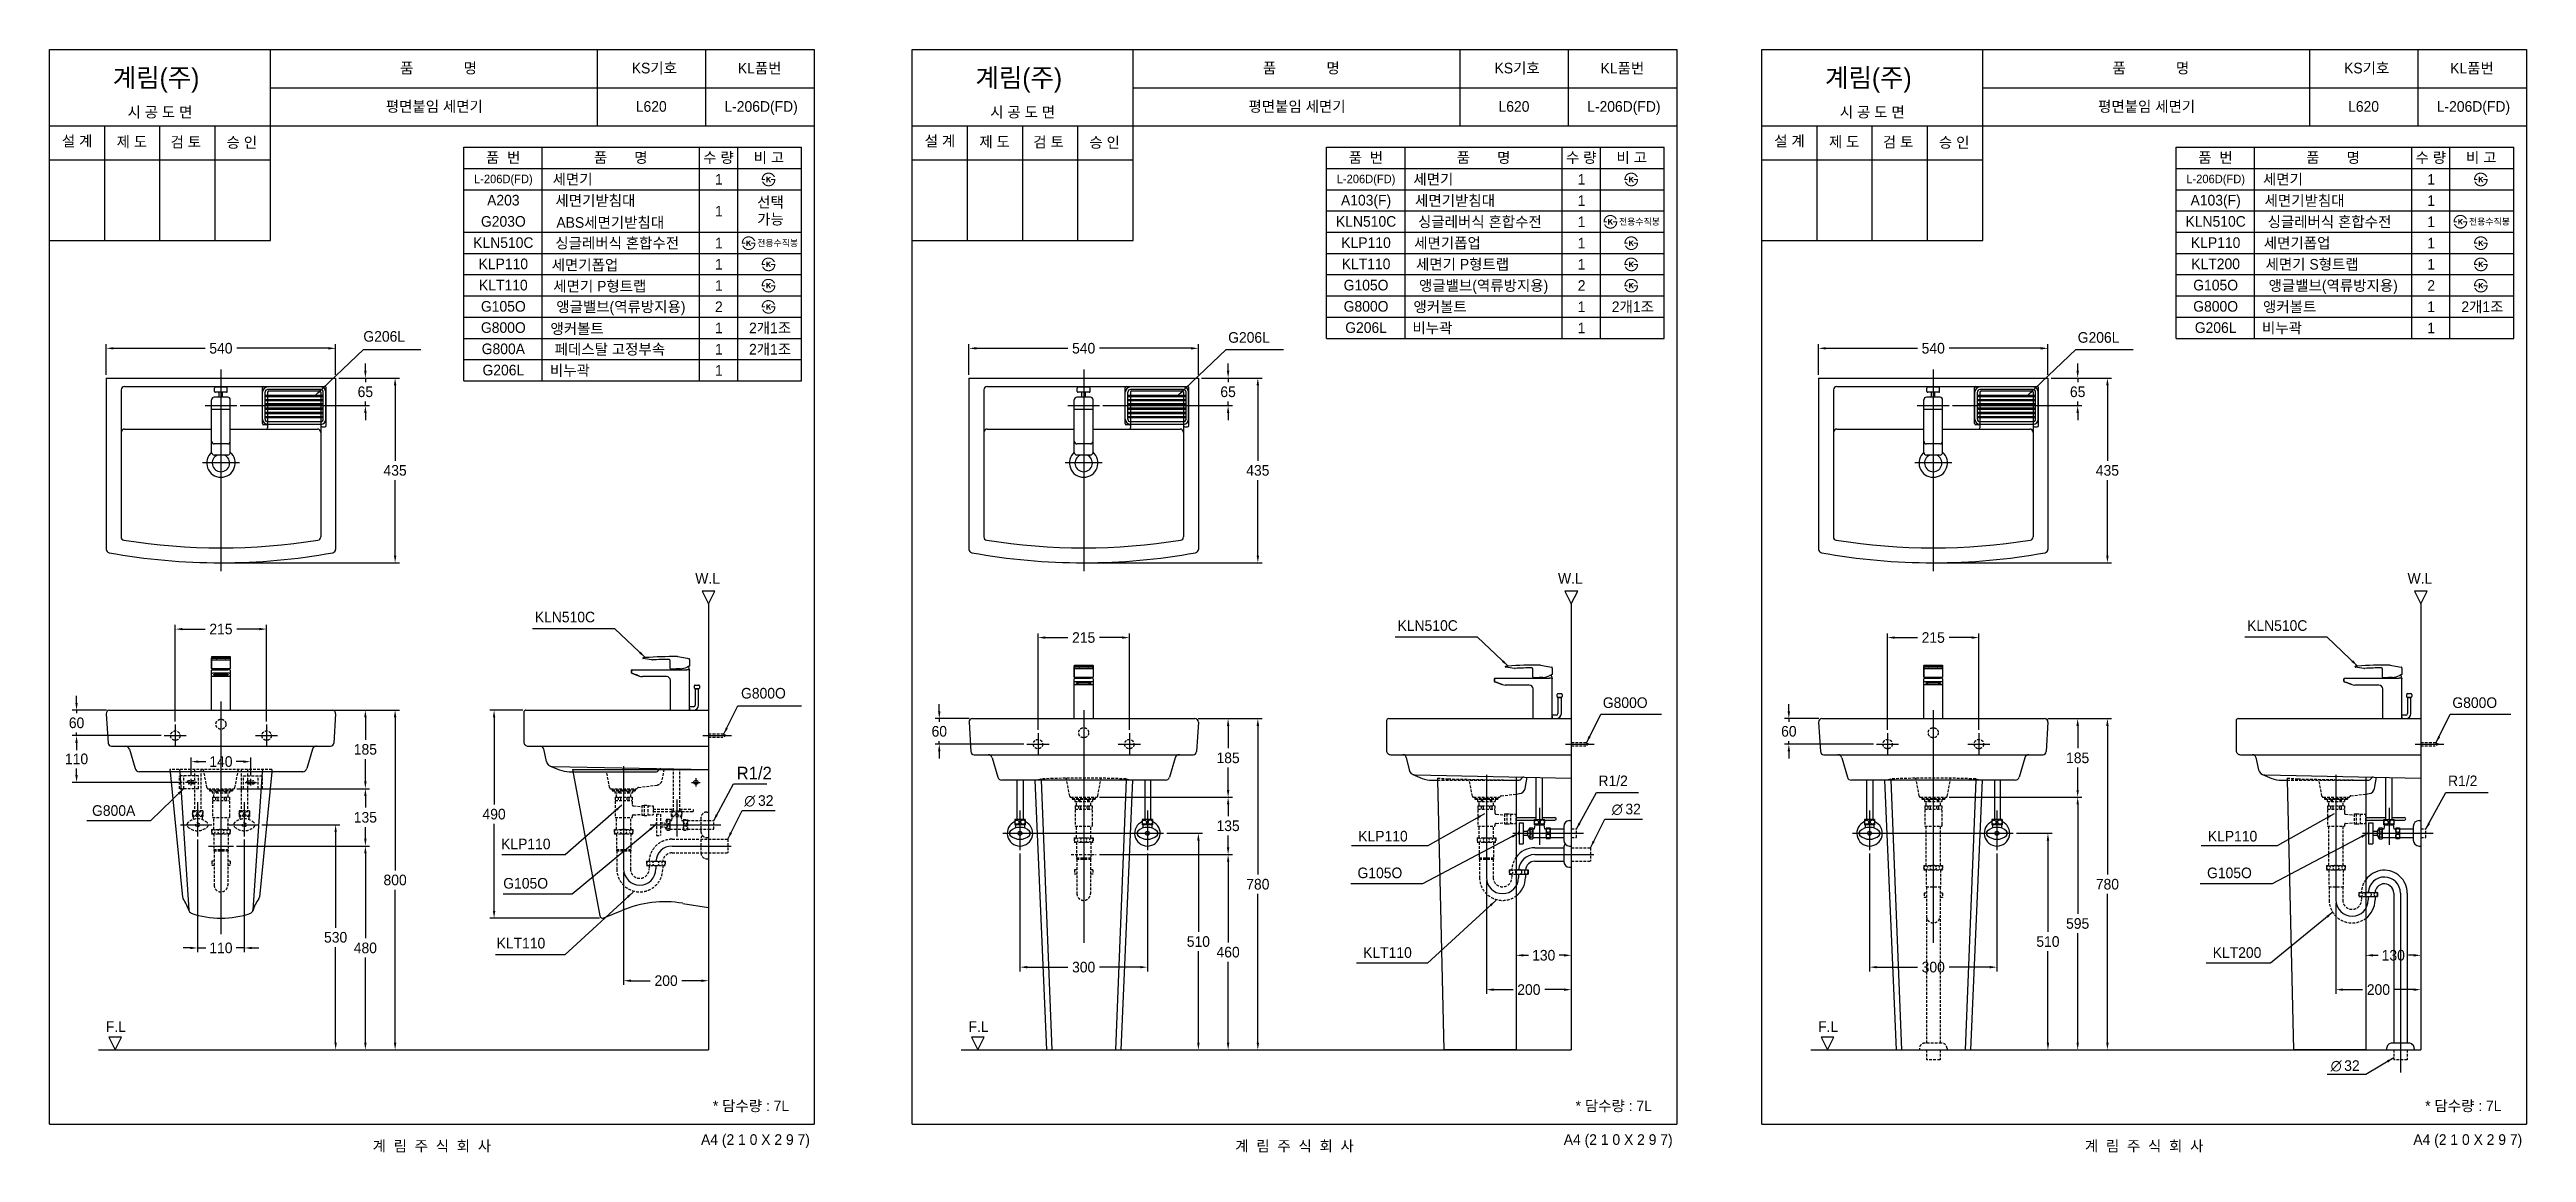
# Model space of a CAD drawing. Header units: millimetres. Extents: x 0 to 5831, y -67 to 2530.
import ezdxf
from ezdxf.enums import TextEntityAlignment as Align
from ezdxf.lldxf.tags import DXFTag

# ---------------------------------------------------------------- set-up
doc = ezdxf.new("R2010")
doc.units = ezdxf.units.MM
doc.linetypes.add('DASHED2', pattern=[9.525, 6.35, -3.175])
for name, color, linetype in [('TEXT', 7, 'Continuous'), ('내부선 및 부속', 4, 'Continuous'), ('도각라인', 255, 'Continuous'), ('외형선', 3, 'Continuous'), ('점선', 6, 'DASHED2'), ('중심선', 1, 'DASHED'), ('치수선', 7, 'Continuous')]:
    doc.layers.add(name, color=color, linetype=linetype)
doc.styles.add('140911', font='HBATANG.TTF', dxfattribs={"height": 23})
doc.styles.add('____', font='')
doc.styles.add('타이틀', font='H2GTRM.TTF', dxfattribs={"height": 25})
doc.styles.get('____').set_extended_font_data('굴림')
tags = doc.linetypes.add('DASHDOT', pattern=[70, 31, -13, 13, -13]).pattern_tags.tags
tags[10:11] = [DXFTag(74, 4), DXFTag(75, 0), DXFTag(340, '0'), DXFTag(46, 0.0), DXFTag(50, 0.0), DXFTag(44, 0.0), DXFTag(45, 0.0)]
tags[8:9] = [DXFTag(74, 4), DXFTag(75, 0), DXFTag(340, '0'), DXFTag(46, 0.0), DXFTag(50, 0.0), DXFTag(44, 0.0), DXFTag(45, 0.0)]
tags[6:7] = [DXFTag(74, 4), DXFTag(75, 0), DXFTag(340, '0'), DXFTag(46, 0.0), DXFTag(50, 0.0), DXFTag(44, 0.0), DXFTag(45, 0.0)]
tags[4:5] = [DXFTag(74, 4), DXFTag(75, 0), DXFTag(340, '0'), DXFTag(46, 0.0), DXFTag(50, 0.0), DXFTag(44, 0.0), DXFTag(45, 0.0)]
tags = doc.linetypes.add('DASHED', pattern=[25.72, 12.86, -12.86]).pattern_tags.tags
tags[6:7] = [DXFTag(74, 4), DXFTag(75, 0), DXFTag(340, '0'), DXFTag(46, 0.0), DXFTag(50, 0.0), DXFTag(44, 0.0), DXFTag(45, 0.0)]
tags[4:5] = [DXFTag(74, 4), DXFTag(75, 0), DXFTag(340, '0'), DXFTag(46, 0.0), DXFTag(50, 0.0), DXFTag(44, 0.0), DXFTag(45, 0.0)]
doc.dimstyles.new('MSADIM', dxfattribs={"dimtxt": 33, "dimasz": 17, "dimexe": 10, "dimexo": 7.5, "dimgap": 10, "dimtad": 0, "dimtih": 1, "dimtoh": 1, "dimdec": 0, "dimzin": 1, "dimdsep": 46, "dimtxsty": '____', "dimcen": 11.25, "dimadec": 0, "dimazin": 0, "dimtfac": 1, "dimtdec": 0, "dimtix": 1, "dimtmove": 0, "dimatfit": 3, "dimfxl": 0, "dimtolj": 1, "dimtzin": 1, "dimarcsym": 0})

msp = doc.modelspace()

# ---------------------------------------------------------------- texts
at = {"layer": 'TEXT', "style": '타이틀'}
for p in [(148.7, 2441.8), (2179.7, 2441.8), (4179.7, 2441.8)]:
    msp.add_text('계림(주)', height=44, dxfattribs=at).set_placement(p)
for s, height, p in [('품             명', 25, (915.7, 2486.4)), ('KS기호', 25, (1423.8, 2486.3)), ('KL품번', 25, (1671.8, 2486.1)), ('품             명', 25, (2946.7, 2486.4)), ('KS기호', 25, (3454.9, 2486.3)), ('KL품번', 25, (3702.8, 2486.1)), ('품             명', 25, (4946.7, 2486.4)), ('KS기호', 25, (5454.9, 2486.3)), ('KL품번', 25, (5702.8, 2486.1)), ('시 공 도 면', 25, (259.9, 2382.7)), ('평면붙임 세면기', 25, (905.8, 2396)), ('L620', 25, (1416.5, 2396)), ('L-206D(FD)', 25, (1675.1, 2396)), ('시 공 도 면', 25, (2290.9, 2382.7)), ('평면붙임 세면기', 25, (2936.8, 2396)), ('L620', 25, (3447.5, 2396)), ('L-206D(FD)', 25, (3706.1, 2396)), ('시 공 도 면', 25, (4290.9, 2382.7)), ('평면붙임 세면기', 25, (4936.8, 2396)), ('L620', 25, (5447.5, 2396)), ('L-206D(FD)', 25, (5706.1, 2396)), ('설 계', 25, (65, 2314.6)), ('제 도', 25, (193.8, 2312.9)), ('검 토', 25, (320.8, 2312.3)), ('승 인', 25, (452.7, 2311.4)), ('품  번', 25, (1067.9, 2275.7)), ('품       명', 25, (1344.8, 2275.7)), ('수 량', 25, (1574.8, 2275.7)), ('비 고', 25, (1693.6, 2275.7)), ('설 계', 25, (2096.1, 2314.6)), ('제 도', 25, (2224.8, 2312.9)), ('검 토', 25, (2351.8, 2312.3)), ('승 인', 25, (2483.8, 2311.4)), ('품  번', 25, (3098.9, 2275.7)), ('품       명', 25, (3375.8, 2275.7)), ('수 량', 25, (3605.8, 2275.7)), ('비 고', 25, (3724.6, 2275.7)), ('설 계', 25, (4096.1, 2314.6)), ('제 도', 25, (4224.8, 2312.9)), ('검 토', 25, (4351.8, 2312.3)), ('승 인', 25, (4483.8, 2311.4)), ('품  번', 25, (5098.9, 2275.7)), ('품       명', 25, (5375.8, 2275.7)), ('수 량', 25, (5605.8, 2275.7)), ('비 고', 25, (5724.6, 2275.7)), ('L-206D(FD)', 20, (1068.3, 2225.3)), ('세면기', 25, (1231.4, 2224.4)), ('1', 25, (1575.7, 2224.4)), ('L-206D(FD)', 20, (3099.3, 2225.3)), ('세면기', 25, (3257.7, 2224.4)), ('1', 25, (3606.7, 2224.4)), ('L-206D(FD)', 20, (5099.3, 2225.3)), ('세면기', 25, (5257.7, 2224.4)), ('1', 25, (5606.7, 2224.4)), ('A203', 25, (1068.3, 2175.3)), ('세면기받침대', 25, (1285, 2174.4)), ('1', 25, (1575.7, 2149.4)), ('선택', 25, (1697.3, 2170.7)), ('A103(F)', 25, (3099.3, 2175.3)), ('세면기받침대', 25, (3308.7, 2174.4)), ('1', 25, (3606.7, 2174.4)), ('A103(F)', 25, (5099.3, 2175.3)), ('세면기받침대', 25, (5308.7, 2174.4)), ('1', 25, (5606.7, 2174.4)), ('G203O', 25, (1068.3, 2125.3)), ('ABS세면기받침대', 25, (1320.1, 2122.8)), ('가능', 25, (1697.3, 2130.5)), ('KLN510C', 25, (3099.3, 2125.3)), ('싱글레버식 혼합수전', 25, (3367.3, 2124.4)), ('1', 25, (3606.7, 2124.4)), ('전용수직봉', 15, (3742.8, 2124.7)), ('KLN510C', 25, (5099.3, 2125.3)), ('싱글레버식 혼합수전', 25, (5367.3, 2124.4)), ('1', 25, (5606.7, 2124.4)), ('전용수직봉', 15, (5743.8, 2124.9)), ('KLN510C', 25, (1068.3, 2075.3)), ('싱글레버식 혼합수전', 25, (1336.4, 2074.4)), ('1', 25, (1575.7, 2074.4)), ('전용수직봉', 15, (1714.1, 2074.4)), ('KLP110', 25, (3099.3, 2075.3)), ('세면기폽업', 25, (3291, 2074.4)), ('1', 25, (3606.7, 2074.4)), ('KLP110', 25, (5099.3, 2075.3)), ('세면기폽업', 25, (5291, 2074.4)), ('1', 25, (5606.7, 2074.4)), ('KLP110', 25, (1068.3, 2025.3)), ('KLT110', 25, (1068.3, 1975.3)), ('세면기폽업', 25, (1260.5, 2022.8)), ('세면기 P형트랩', 25, (1295.4, 1972.8)), ('1', 25, (1575.7, 2024.4)), ('1', 25, (1575.7, 1974.4)), ('KLT110', 25, (3099.3, 2025.3)), ('G105O', 25, (3099.3, 1975.3)), ('세면기 P형트랩', 25, (3326.4, 2024.4)), ('앵글밸브(역류방지용)', 25, (3376, 1974.4)), ('2', 25, (3606.7, 1974.4)), ('1', 25, (3606.7, 2024.4)), ('KLT200', 25, (5099.3, 2025.3)), ('G105O', 25, (5099.3, 1975.3)), ('세면기 S형트랩', 25, (5326.4, 2024.4)), ('앵글밸브(역류방지용)', 25, (5376, 1974.4)), ('2', 25, (5606.7, 1974.4)), ('1', 25, (5606.7, 2024.4)), ('G105O', 25, (1068.3, 1925.3)), ('앵글밸브(역류방지용)', 25, (1345, 1924.4)), ('2', 25, (1575.7, 1924.4)), ('G800O', 25, (3099.3, 1925.3)), ('앵커볼트', 25, (3273.6, 1924.4)), ('1', 25, (3606.7, 1924.4)), ('2개1조', 25, (3727.3, 1924.4)), ('G800O', 25, (5099.3, 1925.3)), ('앵커볼트', 25, (5273.6, 1924.4)), ('1', 25, (5606.7, 1924.4)), ('2개1조', 25, (5727.3, 1924.4)), ('G800O', 25, (1068.3, 1875.3)), ('앵커볼트', 25, (1241.9, 1872.8)), ('1', 25, (1575.7, 1874.4)), ('2개1조', 25, (1696.3, 1874.4)), ('G206L', 25, (3099.3, 1875.3)), ('비누곽', 25, (3255.5, 1874.4)), ('1', 25, (3606.7, 1874.4)), ('G206L', 25, (5099.3, 1875.3)), ('비누곽', 25, (5255.5, 1874.4)), ('1', 25, (5606.7, 1874.4)), ('G800A', 25, (1068.3, 1825.3)), ('페데스탈 고정부속', 25, (1319.1, 1824.4)), ('1', 25, (1575.7, 1824.4)), ('2개1조', 25, (1696.3, 1824.4)), ('G206L', 25, (1068.3, 1775.3)), ('비누곽', 25, (1225, 1774.4)), ('1', 25, (1575.7, 1774.4)), ('* 담수량 : 7L', 25, (1651.3, 42.9)), ('* 담수량 : 7L', 25, (3682.3, 42.9)), ('* 담수량 : 7L', 25, (5682.3, 42.9)), ('계  림  주  식  회  사', 25, (900, -51.7)), ('계  림  주  식  회  사', 25, (2931, -51.7)), ('계  림  주  식  회  사', 25, (4931, -51.7))]:
    msp.add_text(s, height=height, dxfattribs=at).set_placement(p, align=Align.MIDDLE_CENTER)
for s, p in [('W.L', (1549.2, 1284.7)), ('W.L', (3580.2, 1284.7)), ('W.L', (5580.2, 1284.7)), ('F.L', (156, 229.6)), ('F.L', (2187, 229.6)), ('F.L', (4187, 229.6))]:
    msp.add_text(s, height=25, dxfattribs=at).set_placement(p, align=Align.MIDDLE)
for p in [(1790, -36.5), (3821, -36.5), (5821, -36.5)]:
    msp.add_text('A4 (2 1 0 X 2 9 7)', height=25, dxfattribs=at).set_placement(p, align=Align.MIDDLE_RIGHT)
at = {"layer": 'TEXT', "char_height": 25, "width": 380.447, "attachment_point": 1, "line_spacing_factor": 0.963855, "style": '타이틀'}
for s, insert in [('\\A1;G206L', (738.8, 1867.1)), ('\\A1;G206L', (2774.6, 1864.6)), ('\\A1;G206L', (4774.6, 1864.6)), ('\\A1;KLN510C', (1142.4, 1206.3)), ('\\A1;KLN510C', (3173.4, 1186.3)), ('\\A1;KLN510C', (5173.4, 1186.3)), ('\\A1;G800O', (1627.9, 1026.9)), ('\\A1;G800O', (3656.6, 1004.7)), ('\\A1;G800O', (5656.6, 1004.7)), ('\\A1;R1/2', (3646.4, 820.6)), ('\\A1;R1/2', (5646.4, 820.6)), ('\\A1;G800A', (100.1, 750.7)), ('\\A1;KLP110', (1063, 672)), ('\\A1;KLP110', (3080.9, 690.3)), ('\\A1;KLP110', (5080.9, 690.3)), ('\\A1;G105O', (3079.1, 603.9)), ('\\A1;G105O', (5079.1, 603.9)), ('\\A1;G105O', (1068.1, 579.4)), ('\\A1;KLT110', (1052.5, 438.5)), ('\\A1;KLT110', (3092.4, 416.3)), ('\\A1;KLT200', (5092.4, 416.3))]:
    msp.add_mtext(s, dxfattribs=dict(at, insert=insert))
at = {"layer": '치수선'}
for s, style, p in [('∅', '140911', (1635.6, 748.9)), ('32', '타이틀', (1667.9, 749.2)), ('∅', '140911', (3677.5, 728.9)), ('32', '타이틀', (3709.8, 729.2)), ('∅', '140911', (5370.1, 125.1)), ('32', '타이틀', (5402, 125.2))]:
    msp.add_text(s, height=25, dxfattribs=dict(at, style=style)).set_placement(p)
at = {"layer": '치수선', "linetype": 'Continuous', "insert": (1617.5, 841.3), "char_height": 30, "width": 380.447, "attachment_point": 1, "line_spacing_factor": 0.963855, "style": '타이틀'}
msp.add_mtext('\\A1;R1/2', dxfattribs=at)

# ---------------------------------------------------------------- blocks, each defined once
blk = doc.blocks.new('*D1')
at = {"layer": '치수선', "color": 0, "linetype": 'Continuous', "lineweight": -2}
for p, q in [((133.5, 1764), (133.5, 1836.5)), ((150.5, 1826.5), (366.2, 1826.5)), ((656.5, 1826.5), (440.9, 1826.5)), ((673.5, 1764), (673.5, 1836.5))]:
    blk.add_line(p, q, dxfattribs=at)
at = {"layer": '치수선', "color": 0, "linetype": 'Continuous'}
for points in [[(150.5, 1829.3), (150.5, 1823.6), (133.5, 1826.5)], [(656.5, 1829.3), (656.5, 1823.6), (673.5, 1826.5)]]:
    blk.add_solid(points, dxfattribs=at)
at = {"layer": '치수선', "color": 0, "linetype": 'Continuous', "insert": (403.5, 1826.5), "char_height": 25, "attachment_point": 5, "style": '____'}
blk.add_mtext('\\A1;540', dxfattribs=at)
blk = doc.blocks.new('*D2')
at = {"layer": '치수선', "color": 0, "linetype": 'Continuous', "lineweight": -2}
for p, q in [((681, 1756.5), (753.5, 1756.5)), ((743.5, 1773.5), (743.5, 1790.5)), ((743.5, 1756.5), (743.5, 1746.8)), ((448.5, 1691.5), (753.5, 1691.5)), ((743.5, 1691.5), (743.5, 1701.2)), ((743.5, 1674.5), (743.5, 1657.5))]:
    blk.add_line(p, q, dxfattribs=at)
at = {"layer": '치수선', "color": 0, "linetype": 'Continuous'}
for points in [[(740.7, 1773.5), (746.4, 1773.5), (743.5, 1756.5)], [(740.7, 1674.5), (746.4, 1674.5), (743.5, 1691.5)]]:
    blk.add_solid(points, dxfattribs=at)
at = {"layer": '치수선', "color": 0, "linetype": 'Continuous', "insert": (743.5, 1724), "char_height": 25, "attachment_point": 5, "style": '____'}
blk.add_mtext('\\A1;65', dxfattribs=at)
blk = doc.blocks.new('*D3')
at = {"layer": '치수선', "color": 0, "linetype": 'Continuous', "lineweight": -2}
for p, q in [((681, 1756.5), (823.5, 1756.5)), ((813.5, 1739.5), (813.5, 1561.8)), ((813.5, 1338.5), (813.5, 1516.1)), ((411, 1321.5), (823.5, 1321.5))]:
    blk.add_line(p, q, dxfattribs=at)
at = {"layer": '치수선', "color": 0, "linetype": 'Continuous'}
for points in [[(810.7, 1739.5), (816.4, 1739.5), (813.5, 1756.5)], [(810.7, 1338.5), (816.4, 1338.5), (813.5, 1321.5)]]:
    blk.add_solid(points, dxfattribs=at)
at = {"layer": '치수선', "color": 0, "linetype": 'Continuous', "insert": (813.5, 1539), "char_height": 25, "attachment_point": 5, "style": '____'}
blk.add_mtext('\\A1;435', dxfattribs=at)
blk = doc.blocks.new('*D4')
at = {"layer": '치수선', "color": 0, "linetype": 'Continuous', "lineweight": -2}
for p, q in [((63.6, 991.6), (63.6, 1008.6)), ((134, 974.6), (53.6, 974.6)), ((63.6, 974.6), (63.6, 967.4)), ((262.5, 914.6), (53.6, 914.6)), ((63.6, 914.6), (63.6, 921.8)), ((63.6, 897.6), (63.6, 880.6))]:
    blk.add_line(p, q, dxfattribs=at)
at = {"layer": '치수선', "color": 0, "linetype": 'Continuous'}
for points in [[(60.7, 991.6), (66.4, 991.6), (63.6, 974.6)], [(60.7, 897.6), (66.4, 897.6), (63.6, 914.6)]]:
    blk.add_solid(points, dxfattribs=at)
at = {"layer": '치수선', "color": 0, "linetype": 'Continuous', "insert": (63.6, 944.6), "char_height": 25, "attachment_point": 5, "style": '____'}
blk.add_mtext('\\A1;60', dxfattribs=at)
blk = doc.blocks.new('*D5')
at = {"layer": '치수선', "color": 0, "linetype": 'Continuous', "lineweight": -2}
for p, q in [((262.5, 914.6), (53.6, 914.6)), ((63.6, 897.6), (63.6, 882.5)), ((63.6, 821.6), (63.6, 836.8)), ((312.5, 804.6), (53.6, 804.6))]:
    blk.add_line(p, q, dxfattribs=at)
at = {"layer": '치수선', "color": 0, "linetype": 'Continuous'}
for points in [[(60.7, 897.6), (66.4, 897.6), (63.6, 914.6)], [(60.7, 821.6), (66.4, 821.6), (63.6, 804.6)]]:
    blk.add_solid(points, dxfattribs=at)
at = {"layer": '치수선', "color": 0, "linetype": 'Continuous', "insert": (63.6, 859.6), "char_height": 25, "attachment_point": 5, "style": '____'}
blk.add_mtext('\\A1;110', dxfattribs=at)
blk = doc.blocks.new('*D6')
at = {"layer": '치수선', "color": 0, "linetype": 'Continuous', "lineweight": -2}
for p, q in [((348.5, 669.8), (348.5, 404.6)), ((458.5, 669.8), (458.5, 404.6)), ((331.5, 414.6), (314.5, 414.6)), ((348.5, 414.6), (367.6, 414.6)), ((458.5, 414.6), (439.5, 414.6)), ((475.5, 414.6), (492.5, 414.6))]:
    blk.add_line(p, q, dxfattribs=at)
at = {"layer": '치수선', "color": 0, "linetype": 'Continuous'}
for points in [[(331.5, 417.4), (331.5, 411.8), (348.5, 414.6)], [(475.5, 417.4), (475.5, 411.8), (458.5, 414.6)]]:
    blk.add_solid(points, dxfattribs=at)
at = {"layer": '치수선', "color": 0, "linetype": 'Continuous', "insert": (403.5, 414.6), "char_height": 25, "attachment_point": 5, "style": '____'}
blk.add_mtext('\\A1;110', dxfattribs=at)
blk = doc.blocks.new('*D7')
at = {"layer": '치수선', "color": 0, "linetype": 'Continuous', "lineweight": -2}
for p, q in [((499.8, 704.6), (683.5, 704.6)), ((673.5, 687.6), (673.5, 462.4)), ((673.5, 191.6), (673.5, 416.8)), ((563.1, 174.6), (683.5, 174.6))]:
    blk.add_line(p, q, dxfattribs=at)
at = {"layer": '치수선', "color": 0, "linetype": 'Continuous'}
for points in [[(670.7, 687.6), (676.4, 687.6), (673.5, 704.6)], [(670.7, 191.6), (676.4, 191.6), (673.5, 174.6)]]:
    blk.add_solid(points, dxfattribs=at)
at = {"layer": '치수선', "color": 0, "linetype": 'Continuous', "insert": (673.5, 439.6), "char_height": 25, "attachment_point": 5, "style": '____'}
blk.add_mtext('\\A1;530', dxfattribs=at)
blk = doc.blocks.new('*D8')
at = {"layer": '치수선', "color": 0, "linetype": 'Continuous', "lineweight": -2}
for p, q in [((440.4, 654.6), (753.5, 654.6)), ((743.5, 637.6), (743.5, 437.4)), ((743.5, 191.6), (743.5, 391.8)), ((683.5, 174.6), (753.5, 174.6))]:
    blk.add_line(p, q, dxfattribs=at)
at = {"layer": '치수선', "color": 0, "linetype": 'Continuous'}
for points in [[(740.7, 637.6), (746.4, 637.6), (743.5, 654.6)], [(740.7, 191.6), (746.4, 191.6), (743.5, 174.6)]]:
    blk.add_solid(points, dxfattribs=at)
at = {"layer": '치수선', "color": 0, "linetype": 'Continuous', "insert": (743.5, 414.6), "char_height": 25, "attachment_point": 5, "style": '____'}
blk.add_mtext('\\A1;480', dxfattribs=at)
blk = doc.blocks.new('*D9')
at = {"layer": '치수선', "color": 0, "linetype": 'Continuous', "lineweight": -2}
for p, q in [((441, 789.6), (753.5, 789.6)), ((743.5, 772.6), (743.5, 745)), ((440.4, 654.6), (753.5, 654.6)), ((743.5, 671.6), (743.5, 699.3))]:
    blk.add_line(p, q, dxfattribs=at)
at = {"layer": '치수선', "color": 0, "linetype": 'Continuous'}
for points in [[(740.7, 772.6), (746.4, 772.6), (743.5, 789.6)], [(740.7, 671.6), (746.4, 671.6), (743.5, 654.6)]]:
    blk.add_solid(points, dxfattribs=at)
at = {"layer": '치수선', "color": 0, "linetype": 'Continuous', "insert": (743.5, 722.1), "char_height": 25, "attachment_point": 5, "style": '____'}
blk.add_mtext('\\A1;135', dxfattribs=at)
blk = doc.blocks.new('*D10')
at = {"layer": '치수선', "color": 0, "linetype": 'Continuous', "lineweight": -2}
for p, q in [((618.9, 974.6), (753.5, 974.6)), ((743.5, 957.6), (743.5, 905)), ((743.5, 806.6), (743.5, 859.3)), ((441, 789.6), (753.5, 789.6))]:
    blk.add_line(p, q, dxfattribs=at)
at = {"layer": '치수선', "color": 0, "linetype": 'Continuous'}
for points in [[(740.7, 957.6), (746.4, 957.6), (743.5, 974.6)], [(740.7, 806.6), (746.4, 806.6), (743.5, 789.6)]]:
    blk.add_solid(points, dxfattribs=at)
at = {"layer": '치수선', "color": 0, "linetype": 'Continuous', "insert": (743.5, 882.1), "char_height": 25, "attachment_point": 5, "style": '____'}
blk.add_mtext('\\A1;185', dxfattribs=at)
blk = doc.blocks.new('*D11')
at = {"layer": '치수선', "color": 0, "linetype": 'Continuous', "lineweight": -2}
for p, q in [((673, 974.6), (823.5, 974.6)), ((813.5, 957.6), (813.5, 597.4)), ((813.5, 191.6), (813.5, 551.8)), ((691, 174.6), (823.5, 174.6))]:
    blk.add_line(p, q, dxfattribs=at)
at = {"layer": '치수선', "color": 0, "linetype": 'Continuous'}
for points in [[(810.7, 957.6), (816.4, 957.6), (813.5, 974.6)], [(810.7, 191.6), (816.4, 191.6), (813.5, 174.6)]]:
    blk.add_solid(points, dxfattribs=at)
at = {"layer": '치수선', "color": 0, "linetype": 'Continuous', "insert": (813.5, 574.6), "char_height": 25, "attachment_point": 5, "style": '____'}
blk.add_mtext('\\A1;800', dxfattribs=at)
blk = doc.blocks.new('*D12')
at = {"layer": '치수선', "color": 0, "linetype": 'Continuous', "lineweight": -2}
for p, q in [((296, 948.1), (296, 1175.4)), ((511, 948.1), (511, 1175.4)), ((313, 1165.4), (366.2, 1165.4)), ((494, 1165.4), (440.8, 1165.4))]:
    blk.add_line(p, q, dxfattribs=at)
at = {"layer": '치수선', "color": 0, "linetype": 'Continuous'}
for points in [[(313, 1168.2), (313, 1162.6), (296, 1165.4)], [(494, 1168.2), (494, 1162.6), (511, 1165.4)]]:
    blk.add_solid(points, dxfattribs=at)
at = {"layer": '치수선', "color": 0, "linetype": 'Continuous', "insert": (403.5, 1165.4), "char_height": 25, "attachment_point": 5, "style": '____'}
blk.add_mtext('\\A1;215', dxfattribs=at)
blk = doc.blocks.new('*D13')
at = {"layer": '치수선', "color": 0, "linetype": 'Continuous', "lineweight": -2}
for p, q in [((333.5, 820.7), (333.5, 863.3)), ((350.5, 853.3), (367.6, 853.3)), ((456.5, 853.3), (439.5, 853.3)), ((473.5, 820.7), (473.5, 863.3))]:
    blk.add_line(p, q, dxfattribs=at)
at = {"layer": '치수선', "color": 0, "linetype": 'Continuous'}
for points in [[(350.5, 856.1), (350.5, 850.4), (333.5, 853.3)], [(456.5, 856.1), (456.5, 850.4), (473.5, 853.3)]]:
    blk.add_solid(points, dxfattribs=at)
at = {"layer": '치수선', "color": 0, "linetype": 'Continuous', "insert": (403.5, 853.3), "char_height": 25, "attachment_point": 5, "style": '____'}
blk.add_mtext('\\A1;140', dxfattribs=at)
blk = doc.blocks.new('*D14')
at = {"layer": '치수선', "color": 0, "linetype": 'Continuous', "lineweight": -2}
for p, q in [((1114, 974.6), (1036.5, 974.6)), ((1046.5, 957.6), (1046.5, 752.4)), ((1046.5, 501.6), (1046.5, 706.8)), ((1294.9, 484.6), (1036.5, 484.6))]:
    blk.add_line(p, q, dxfattribs=at)
at = {"layer": '치수선', "color": 0, "linetype": 'Continuous'}
for points in [[(1043.7, 957.6), (1049.4, 957.6), (1046.5, 974.6)], [(1043.7, 501.6), (1049.4, 501.6), (1046.5, 484.6)]]:
    blk.add_solid(points, dxfattribs=at)
at = {"layer": '치수선', "color": 0, "linetype": 'Continuous', "insert": (1046.5, 729.6), "char_height": 25, "attachment_point": 5, "style": '____'}
blk.add_mtext('\\A1;490', dxfattribs=at)
blk = doc.blocks.new('*D15')
at = {"layer": '치수선', "color": 0, "linetype": 'Continuous', "lineweight": -2}
for p, q in [((1351.5, 593.1), (1351.5, 327.5)), ((1551.5, 405.5), (1551.5, 327.5)), ((1368.5, 337.5), (1414.2, 337.5)), ((1534.5, 337.5), (1488.8, 337.5))]:
    blk.add_line(p, q, dxfattribs=at)
at = {"layer": '치수선', "color": 0, "linetype": 'Continuous'}
for points in [[(1368.5, 340.3), (1368.5, 334.6), (1351.5, 337.5)], [(1534.5, 340.3), (1534.5, 334.6), (1551.5, 337.5)]]:
    blk.add_solid(points, dxfattribs=at)
at = {"layer": '치수선', "color": 0, "linetype": 'Continuous', "insert": (1451.5, 337.5), "char_height": 25, "attachment_point": 5, "style": '____'}
blk.add_mtext('\\A1;200', dxfattribs=at)
blk = doc.blocks.new('*D23')
at = {"layer": '치수선', "color": 0, "linetype": 'Continuous', "lineweight": -2}
for p, q in [((4164.5, 1764), (4164.5, 1836.5)), ((4181.5, 1826.5), (4397.2, 1826.5)), ((4687.5, 1826.5), (4471.9, 1826.5)), ((4704.5, 1764), (4704.5, 1836.5))]:
    blk.add_line(p, q, dxfattribs=at)
at = {"layer": '치수선', "color": 0, "linetype": 'Continuous'}
for points in [[(4181.5, 1829.3), (4181.5, 1823.6), (4164.5, 1826.5)], [(4687.5, 1829.3), (4687.5, 1823.6), (4704.5, 1826.5)]]:
    blk.add_solid(points, dxfattribs=at)
at = {"layer": '치수선', "color": 0, "linetype": 'Continuous', "insert": (4434.5, 1826.5), "char_height": 25, "attachment_point": 5, "style": '____'}
blk.add_mtext('\\A1;540', dxfattribs=at)
blk = doc.blocks.new('*D24')
at = {"layer": '치수선', "color": 0, "linetype": 'Continuous', "lineweight": -2}
for p, q in [((4712, 1756.5), (4784.5, 1756.5)), ((4774.5, 1773.5), (4774.5, 1790.5)), ((4774.5, 1756.5), (4774.5, 1746.8)), ((4479.5, 1691.5), (4784.5, 1691.5)), ((4774.5, 1691.5), (4774.5, 1701.2)), ((4774.5, 1674.5), (4774.5, 1657.5))]:
    blk.add_line(p, q, dxfattribs=at)
at = {"layer": '치수선', "color": 0, "linetype": 'Continuous'}
for points in [[(4771.7, 1773.5), (4777.4, 1773.5), (4774.5, 1756.5)], [(4771.7, 1674.5), (4777.4, 1674.5), (4774.5, 1691.5)]]:
    blk.add_solid(points, dxfattribs=at)
at = {"layer": '치수선', "color": 0, "linetype": 'Continuous', "insert": (4774.5, 1724), "char_height": 25, "attachment_point": 5, "style": '____'}
blk.add_mtext('\\A1;65', dxfattribs=at)
blk = doc.blocks.new('*D25')
at = {"layer": '치수선', "color": 0, "linetype": 'Continuous', "lineweight": -2}
for p, q in [((4712, 1756.5), (4854.5, 1756.5)), ((4844.5, 1739.5), (4844.5, 1561.8)), ((4844.5, 1338.5), (4844.5, 1516.1)), ((4442, 1321.5), (4854.5, 1321.5))]:
    blk.add_line(p, q, dxfattribs=at)
at = {"layer": '치수선', "color": 0, "linetype": 'Continuous'}
for points in [[(4841.7, 1739.5), (4847.4, 1739.5), (4844.5, 1756.5)], [(4841.7, 1338.5), (4847.4, 1338.5), (4844.5, 1321.5)]]:
    blk.add_solid(points, dxfattribs=at)
at = {"layer": '치수선', "color": 0, "linetype": 'Continuous', "insert": (4844.5, 1539), "char_height": 25, "attachment_point": 5, "style": '____'}
blk.add_mtext('\\A1;435', dxfattribs=at)
blk = doc.blocks.new('*D26')
at = {"layer": '치수선', "color": 0, "linetype": 'Continuous', "lineweight": -2}
for p, q in [((4165, 954.6), (4084.6, 954.6)), ((4094.6, 971.6), (4094.6, 988.6)), ((4094.6, 954.6), (4094.6, 947.4)), ((4293.5, 894.6), (4084.6, 894.6)), ((4094.6, 894.6), (4094.6, 901.8)), ((4094.6, 877.6), (4094.6, 860.6))]:
    blk.add_line(p, q, dxfattribs=at)
at = {"layer": '치수선', "color": 0, "linetype": 'Continuous'}
for points in [[(4091.7, 971.6), (4097.4, 971.6), (4094.6, 954.6)], [(4091.7, 877.6), (4097.4, 877.6), (4094.6, 894.6)]]:
    blk.add_solid(points, dxfattribs=at)
at = {"layer": '치수선', "color": 0, "linetype": 'Continuous', "insert": (4094.6, 924.6), "char_height": 25, "attachment_point": 5, "style": '____'}
blk.add_mtext('\\A1;60', dxfattribs=at)
blk = doc.blocks.new('*D27')
at = {"layer": '치수선', "color": 0, "linetype": 'Continuous', "lineweight": -2}
for p, q in [((4327, 928.1), (4327, 1155.4)), ((4344, 1145.4), (4397.2, 1145.4)), ((4525, 1145.4), (4471.9, 1145.4)), ((4542, 928.1), (4542, 1155.4))]:
    blk.add_line(p, q, dxfattribs=at)
at = {"layer": '치수선', "color": 0, "linetype": 'Continuous'}
for points in [[(4344, 1148.2), (4344, 1142.6), (4327, 1145.4)], [(4525, 1148.2), (4525, 1142.6), (4542, 1145.4)]]:
    blk.add_solid(points, dxfattribs=at)
at = {"layer": '치수선', "color": 0, "linetype": 'Continuous', "insert": (4434.5, 1145.4), "char_height": 25, "attachment_point": 5, "style": '____'}
blk.add_mtext('\\A1;215', dxfattribs=at)
blk = doc.blocks.new('*D16')
at = {"layer": '치수선', "color": 0, "linetype": 'Continuous', "lineweight": -2}
for p, q in [((4284.5, 637), (4284.5, 359.4)), ((4584.5, 637), (4584.5, 359.4)), ((4301.5, 369.4), (4397.2, 369.4)), ((4567.5, 369.4), (4471.8, 369.4))]:
    blk.add_line(p, q, dxfattribs=at)
at = {"layer": '치수선', "color": 0, "linetype": 'Continuous'}
for points in [[(4301.5, 372.2), (4301.5, 366.6), (4284.5, 369.4)], [(4567.5, 372.2), (4567.5, 366.6), (4584.5, 369.4)]]:
    blk.add_solid(points, dxfattribs=at)
at = {"layer": '치수선', "color": 0, "linetype": 'Continuous', "insert": (4434.5, 369.4), "char_height": 25, "attachment_point": 5, "style": '____'}
blk.add_mtext('\\A1;300', dxfattribs=at)
blk = doc.blocks.new('*D17')
at = {"layer": '치수선', "color": 0, "linetype": 'Continuous', "lineweight": -2}
for p, q in [((4630.3, 684.6), (4714.5, 684.6)), ((4704.5, 667.6), (4704.5, 452.5)), ((4704.5, 191.6), (4704.5, 406.8)), ((4622.1, 174.6), (4714.5, 174.6))]:
    blk.add_line(p, q, dxfattribs=at)
at = {"layer": '치수선', "color": 0, "linetype": 'Continuous'}
for points in [[(4701.7, 667.6), (4707.4, 667.6), (4704.5, 684.6)], [(4701.7, 191.6), (4707.4, 191.6), (4704.5, 174.6)]]:
    blk.add_solid(points, dxfattribs=at)
at = {"layer": '치수선', "color": 0, "linetype": 'Continuous', "insert": (4704.5, 429.6), "char_height": 25, "attachment_point": 5, "style": '____'}
blk.add_mtext('\\A1;510', dxfattribs=at)
blk = doc.blocks.new('*D18')
at = {"layer": '치수선', "color": 0, "linetype": 'Continuous', "lineweight": -2}
for p, q in [((4704, 954.6), (4784.5, 954.6)), ((4774.5, 937.6), (4774.5, 885)), ((4774.5, 786.6), (4774.5, 839.3)), ((4472.1, 769.6), (4784.5, 769.6))]:
    blk.add_line(p, q, dxfattribs=at)
at = {"layer": '치수선', "color": 0, "linetype": 'Continuous'}
for points in [[(4771.7, 937.6), (4777.4, 937.6), (4774.5, 954.6)], [(4771.7, 786.6), (4777.4, 786.6), (4774.5, 769.6)]]:
    blk.add_solid(points, dxfattribs=at)
at = {"layer": '치수선', "color": 0, "linetype": 'Continuous', "insert": (4774.5, 862.1), "char_height": 25, "attachment_point": 5, "style": '____'}
blk.add_mtext('\\A1;185', dxfattribs=at)
blk = doc.blocks.new('*D19')
at = {"layer": '치수선', "color": 0, "linetype": 'Continuous', "lineweight": -2}
for p, q in [((4472.1, 769.6), (4784.5, 769.6)), ((4774.5, 752.6), (4774.5, 494.9)), ((4774.5, 191.6), (4774.5, 449.3)), ((4529.5, 174.6), (4784.5, 174.6))]:
    blk.add_line(p, q, dxfattribs=at)
at = {"layer": '치수선', "color": 0, "linetype": 'Continuous'}
for points in [[(4771.7, 752.6), (4777.4, 752.6), (4774.5, 769.6)], [(4771.7, 191.6), (4777.4, 191.6), (4774.5, 174.6)]]:
    blk.add_solid(points, dxfattribs=at)
at = {"layer": '치수선', "color": 0, "linetype": 'Continuous', "insert": (4774.5, 472.1), "char_height": 25, "attachment_point": 5, "style": '____'}
blk.add_mtext('\\A1;595', dxfattribs=at)
blk = doc.blocks.new('*D20')
at = {"layer": '치수선', "color": 0, "linetype": 'Continuous', "lineweight": -2}
for p, q in [((4704, 954.6), (4854.5, 954.6)), ((4844.5, 937.6), (4844.5, 587.4)), ((4844.5, 191.6), (4844.5, 541.8)), ((4792, 174.6), (4854.5, 174.6))]:
    blk.add_line(p, q, dxfattribs=at)
at = {"layer": '치수선', "color": 0, "linetype": 'Continuous'}
for points in [[(4841.7, 937.6), (4847.4, 937.6), (4844.5, 954.6)], [(4841.7, 191.6), (4847.4, 191.6), (4844.5, 174.6)]]:
    blk.add_solid(points, dxfattribs=at)
at = {"layer": '치수선', "color": 0, "linetype": 'Continuous', "insert": (4844.5, 564.6), "char_height": 25, "attachment_point": 5, "style": '____'}
blk.add_mtext('\\A1;780', dxfattribs=at)
blk = doc.blocks.new('*D21')
at = {"layer": '치수선', "color": 0, "linetype": 'Continuous', "lineweight": -2}
for p, q in [((5382.5, 520.1), (5382.5, 306.5)), ((5582.5, 464.1), (5582.5, 306.5)), ((5399.5, 316.5), (5445.2, 316.5)), ((5565.5, 316.5), (5519.8, 316.5))]:
    blk.add_line(p, q, dxfattribs=at)
at = {"layer": '치수선', "color": 0, "linetype": 'Continuous'}
for points in [[(5399.5, 319.3), (5399.5, 313.6), (5382.5, 316.5)], [(5565.5, 319.3), (5565.5, 313.6), (5582.5, 316.5)]]:
    blk.add_solid(points, dxfattribs=at)
at = {"layer": '치수선', "color": 0, "linetype": 'Continuous', "insert": (5482.5, 316.5), "char_height": 25, "attachment_point": 5, "style": '____'}
blk.add_mtext('\\A1;200', dxfattribs=at)
blk = doc.blocks.new('*D22')
at = {"layer": '치수선', "color": 0, "linetype": 'Continuous', "lineweight": -2}
for p, q in [((5452.5, 488.4), (5452.5, 387.3)), ((5582.5, 507.1), (5582.5, 387.3)), ((5469.5, 397.3), (5481.6, 397.3)), ((5565.5, 397.3), (5553.5, 397.3))]:
    blk.add_line(p, q, dxfattribs=at)
at = {"layer": '치수선', "color": 0, "linetype": 'Continuous'}
for points in [[(5469.5, 400.1), (5469.5, 394.4), (5452.5, 397.3)], [(5565.5, 400.1), (5565.5, 394.4), (5582.5, 397.3)]]:
    blk.add_solid(points, dxfattribs=at)
at = {"layer": '치수선', "color": 0, "linetype": 'Continuous', "insert": (5517.5, 397.3), "char_height": 25, "attachment_point": 5, "style": '____'}
blk.add_mtext('\\A1;130', dxfattribs=at)
blk = doc.blocks.new('*D28')
at = {"layer": '치수선', "color": 0, "linetype": 'Continuous', "lineweight": -2}
for p, q in [((2164.5, 1764), (2164.5, 1836.5)), ((2181.5, 1826.5), (2397.2, 1826.5)), ((2687.5, 1826.5), (2471.9, 1826.5)), ((2704.5, 1764), (2704.5, 1836.5))]:
    blk.add_line(p, q, dxfattribs=at)
at = {"layer": '치수선', "color": 0, "linetype": 'Continuous'}
for points in [[(2181.5, 1829.3), (2181.5, 1823.6), (2164.5, 1826.5)], [(2687.5, 1829.3), (2687.5, 1823.6), (2704.5, 1826.5)]]:
    blk.add_solid(points, dxfattribs=at)
at = {"layer": '치수선', "color": 0, "linetype": 'Continuous', "insert": (2434.5, 1826.5), "char_height": 25, "attachment_point": 5, "style": '____'}
blk.add_mtext('\\A1;540', dxfattribs=at)
blk = doc.blocks.new('*D29')
at = {"layer": '치수선', "color": 0, "linetype": 'Continuous', "lineweight": -2}
for p, q in [((2712, 1756.5), (2784.5, 1756.5)), ((2774.5, 1773.5), (2774.5, 1790.5)), ((2774.5, 1756.5), (2774.5, 1746.8)), ((2479.5, 1691.5), (2784.5, 1691.5)), ((2774.5, 1691.5), (2774.5, 1701.2)), ((2774.5, 1674.5), (2774.5, 1657.5))]:
    blk.add_line(p, q, dxfattribs=at)
at = {"layer": '치수선', "color": 0, "linetype": 'Continuous'}
for points in [[(2771.7, 1773.5), (2777.4, 1773.5), (2774.5, 1756.5)], [(2771.7, 1674.5), (2777.4, 1674.5), (2774.5, 1691.5)]]:
    blk.add_solid(points, dxfattribs=at)
at = {"layer": '치수선', "color": 0, "linetype": 'Continuous', "insert": (2774.5, 1724), "char_height": 25, "attachment_point": 5, "style": '____'}
blk.add_mtext('\\A1;65', dxfattribs=at)
blk = doc.blocks.new('*D30')
at = {"layer": '치수선', "color": 0, "linetype": 'Continuous', "lineweight": -2}
for p, q in [((2712, 1756.5), (2854.5, 1756.5)), ((2844.5, 1739.5), (2844.5, 1561.8)), ((2844.5, 1338.5), (2844.5, 1516.1)), ((2442, 1321.5), (2854.5, 1321.5))]:
    blk.add_line(p, q, dxfattribs=at)
at = {"layer": '치수선', "color": 0, "linetype": 'Continuous'}
for points in [[(2841.7, 1739.5), (2847.4, 1739.5), (2844.5, 1756.5)], [(2841.7, 1338.5), (2847.4, 1338.5), (2844.5, 1321.5)]]:
    blk.add_solid(points, dxfattribs=at)
at = {"layer": '치수선', "color": 0, "linetype": 'Continuous', "insert": (2844.5, 1539), "char_height": 25, "attachment_point": 5, "style": '____'}
blk.add_mtext('\\A1;435', dxfattribs=at)
blk = doc.blocks.new('*D31')
at = {"layer": '치수선', "color": 0, "linetype": 'Continuous', "lineweight": -2}
for p, q in [((2165, 954.6), (2084.6, 954.6)), ((2094.6, 971.6), (2094.6, 988.6)), ((2094.6, 954.6), (2094.6, 947.4)), ((2293.5, 894.6), (2084.6, 894.6)), ((2094.6, 894.6), (2094.6, 901.8)), ((2094.6, 877.6), (2094.6, 860.6))]:
    blk.add_line(p, q, dxfattribs=at)
at = {"layer": '치수선', "color": 0, "linetype": 'Continuous'}
for points in [[(2091.7, 971.6), (2097.4, 971.6), (2094.6, 954.6)], [(2091.7, 877.6), (2097.4, 877.6), (2094.6, 894.6)]]:
    blk.add_solid(points, dxfattribs=at)
at = {"layer": '치수선', "color": 0, "linetype": 'Continuous', "insert": (2094.6, 924.6), "char_height": 25, "attachment_point": 5, "style": '____'}
blk.add_mtext('\\A1;60', dxfattribs=at)
blk = doc.blocks.new('*D32')
at = {"layer": '치수선', "color": 0, "linetype": 'Continuous', "lineweight": -2}
for p, q in [((2327, 928.1), (2327, 1155.4)), ((2344, 1145.4), (2397.2, 1145.4)), ((2525, 1145.4), (2471.9, 1145.4)), ((2542, 928.1), (2542, 1155.4))]:
    blk.add_line(p, q, dxfattribs=at)
at = {"layer": '치수선', "color": 0, "linetype": 'Continuous'}
for points in [[(2344, 1148.2), (2344, 1142.6), (2327, 1145.4)], [(2525, 1148.2), (2525, 1142.6), (2542, 1145.4)]]:
    blk.add_solid(points, dxfattribs=at)
at = {"layer": '치수선', "color": 0, "linetype": 'Continuous', "insert": (2434.5, 1145.4), "char_height": 25, "attachment_point": 5, "style": '____'}
blk.add_mtext('\\A1;215', dxfattribs=at)
blk = doc.blocks.new('*D33')
at = {"layer": '치수선', "color": 0, "linetype": 'Continuous', "lineweight": -2}
for p, q in [((2284.5, 637), (2284.5, 359.4)), ((2584.5, 637), (2584.5, 359.4)), ((2301.5, 369.4), (2397.2, 369.4)), ((2567.5, 369.4), (2471.8, 369.4))]:
    blk.add_line(p, q, dxfattribs=at)
at = {"layer": '치수선', "color": 0, "linetype": 'Continuous'}
for points in [[(2301.5, 372.2), (2301.5, 366.6), (2284.5, 369.4)], [(2567.5, 372.2), (2567.5, 366.6), (2584.5, 369.4)]]:
    blk.add_solid(points, dxfattribs=at)
at = {"layer": '치수선', "color": 0, "linetype": 'Continuous', "insert": (2434.5, 369.4), "char_height": 25, "attachment_point": 5, "style": '____'}
blk.add_mtext('\\A1;300', dxfattribs=at)
blk = doc.blocks.new('*D34')
at = {"layer": '치수선', "color": 0, "linetype": 'Continuous', "lineweight": -2}
for p, q in [((2630.3, 684.6), (2714.5, 684.6)), ((2704.5, 667.6), (2704.5, 452.5)), ((2704.5, 191.6), (2704.5, 406.8)), ((2622.1, 174.6), (2714.5, 174.6))]:
    blk.add_line(p, q, dxfattribs=at)
at = {"layer": '치수선', "color": 0, "linetype": 'Continuous'}
for points in [[(2701.7, 667.6), (2707.4, 667.6), (2704.5, 684.6)], [(2701.7, 191.6), (2707.4, 191.6), (2704.5, 174.6)]]:
    blk.add_solid(points, dxfattribs=at)
at = {"layer": '치수선', "color": 0, "linetype": 'Continuous', "insert": (2704.5, 429.6), "char_height": 25, "attachment_point": 5, "style": '____'}
blk.add_mtext('\\A1;510', dxfattribs=at)
blk = doc.blocks.new('*D35')
at = {"layer": '치수선', "color": 0, "linetype": 'Continuous', "lineweight": -2}
for p, q in [((2704, 954.6), (2784.5, 954.6)), ((2774.5, 937.6), (2774.5, 885)), ((2774.5, 786.6), (2774.5, 839.3)), ((2472.1, 769.6), (2784.5, 769.6))]:
    blk.add_line(p, q, dxfattribs=at)
at = {"layer": '치수선', "color": 0, "linetype": 'Continuous'}
for points in [[(2771.7, 937.6), (2777.4, 937.6), (2774.5, 954.6)], [(2771.7, 786.6), (2777.4, 786.6), (2774.5, 769.6)]]:
    blk.add_solid(points, dxfattribs=at)
at = {"layer": '치수선', "color": 0, "linetype": 'Continuous', "insert": (2774.5, 862.1), "char_height": 25, "attachment_point": 5, "style": '____'}
blk.add_mtext('\\A1;185', dxfattribs=at)
blk = doc.blocks.new('*D36')
at = {"layer": '치수선', "color": 0, "linetype": 'Continuous', "lineweight": -2}
for p, q in [((2472.1, 769.6), (2784.5, 769.6)), ((2774.5, 752.6), (2774.5, 725)), ((2774.5, 651.6), (2774.5, 679.3)), ((2471.4, 634.6), (2784.5, 634.6))]:
    blk.add_line(p, q, dxfattribs=at)
at = {"layer": '치수선', "color": 0, "linetype": 'Continuous'}
for points in [[(2771.7, 752.6), (2777.4, 752.6), (2774.5, 769.6)], [(2771.7, 651.6), (2777.4, 651.6), (2774.5, 634.6)]]:
    blk.add_solid(points, dxfattribs=at)
at = {"layer": '치수선', "color": 0, "linetype": 'Continuous', "insert": (2774.5, 702.1), "char_height": 25, "attachment_point": 5, "style": '____'}
blk.add_mtext('\\A1;135', dxfattribs=at)
blk = doc.blocks.new('*D37')
at = {"layer": '치수선', "color": 0, "linetype": 'Continuous', "lineweight": -2}
for p, q in [((2471.4, 634.6), (2784.5, 634.6)), ((2774.5, 617.6), (2774.5, 427.4)), ((2774.5, 191.6), (2774.5, 381.8)), ((2469.1, 174.6), (2784.5, 174.6))]:
    blk.add_line(p, q, dxfattribs=at)
at = {"layer": '치수선', "color": 0, "linetype": 'Continuous'}
for points in [[(2771.7, 617.6), (2777.4, 617.6), (2774.5, 634.6)], [(2771.7, 191.6), (2777.4, 191.6), (2774.5, 174.6)]]:
    blk.add_solid(points, dxfattribs=at)
at = {"layer": '치수선', "color": 0, "linetype": 'Continuous', "insert": (2774.5, 404.6), "char_height": 25, "attachment_point": 5, "style": '____'}
blk.add_mtext('\\A1;460', dxfattribs=at)
blk = doc.blocks.new('*D38')
at = {"layer": '치수선', "color": 0, "linetype": 'Continuous', "lineweight": -2}
for p, q in [((2704, 954.6), (2854.5, 954.6)), ((2844.5, 937.6), (2844.5, 587.4)), ((2844.5, 191.6), (2844.5, 541.8)), ((2792, 174.6), (2854.5, 174.6))]:
    blk.add_line(p, q, dxfattribs=at)
at = {"layer": '치수선', "color": 0, "linetype": 'Continuous'}
for points in [[(2841.7, 937.6), (2847.4, 937.6), (2844.5, 954.6)], [(2841.7, 191.6), (2847.4, 191.6), (2844.5, 174.6)]]:
    blk.add_solid(points, dxfattribs=at)
at = {"layer": '치수선', "color": 0, "linetype": 'Continuous', "insert": (2844.5, 564.6), "char_height": 25, "attachment_point": 5, "style": '____'}
blk.add_mtext('\\A1;780', dxfattribs=at)
blk = doc.blocks.new('*D39')
at = {"layer": '치수선', "color": 0, "linetype": 'Continuous', "lineweight": -2}
for p, q in [((3382.5, 573.1), (3382.5, 306.5)), ((3582.5, 464.1), (3582.5, 306.5)), ((3399.5, 316.5), (3445.2, 316.5)), ((3565.5, 316.5), (3519.8, 316.5))]:
    blk.add_line(p, q, dxfattribs=at)
at = {"layer": '치수선', "color": 0, "linetype": 'Continuous'}
for points in [[(3399.5, 319.3), (3399.5, 313.6), (3382.5, 316.5)], [(3565.5, 319.3), (3565.5, 313.6), (3582.5, 316.5)]]:
    blk.add_solid(points, dxfattribs=at)
at = {"layer": '치수선', "color": 0, "linetype": 'Continuous', "insert": (3482.5, 316.5), "char_height": 25, "attachment_point": 5, "style": '____'}
blk.add_mtext('\\A1;200', dxfattribs=at)
blk = doc.blocks.new('*D40')
at = {"layer": '치수선', "color": 0, "linetype": 'Continuous', "lineweight": -2}
for p, q in [((3452.5, 488.4), (3452.5, 387.3)), ((3582.5, 507.1), (3582.5, 387.3)), ((3469.5, 397.3), (3481.6, 397.3)), ((3565.5, 397.3), (3553.5, 397.3))]:
    blk.add_line(p, q, dxfattribs=at)
at = {"layer": '치수선', "color": 0, "linetype": 'Continuous'}
for points in [[(3469.5, 400.1), (3469.5, 394.4), (3452.5, 397.3)], [(3565.5, 400.1), (3565.5, 394.4), (3582.5, 397.3)]]:
    blk.add_solid(points, dxfattribs=at)
at = {"layer": '치수선', "color": 0, "linetype": 'Continuous', "insert": (3517.5, 397.3), "char_height": 25, "attachment_point": 5, "style": '____'}
blk.add_mtext('\\A1;130', dxfattribs=at)

# ---------------------------------------------------------------- dimensions: what is measured, and where the dimension line sits
at = {"layer": '치수선', "linetype": 'Continuous'}
for base, p1, p2, picture, middle in [((673.5, 1826.5), (133.5, 1756.5), (673.5, 1756.5), '*D1', (403.5, 1826.5)), ((2704.5, 1826.5), (2164.5, 1756.5), (2704.5, 1756.5), '*D28', (2434.5, 1826.5)), ((4704.5, 1826.5), (4164.5, 1756.5), (4704.5, 1756.5), '*D23', (4434.5, 1826.5)), ((511, 1165.4), (296, 940.6), (511, 940.6), '*D12', (403.5, 1165.4)), ((2542, 1145.4), (2327, 920.6), (2542, 920.6), '*D32', (2434.5, 1145.4)), ((4542, 1145.4), (4327, 920.6), (4542, 920.6), '*D27', (4434.5, 1145.4)), ((473.5, 853.3), (333.5, 813.2), (473.5, 813.2), '*D13', (403.5, 853.3)), ((458.5, 414.6), (348.5, 677.3), (458.5, 677.3), '*D6', (403.5, 414.6)), ((1551.5, 337.5), (1351.5, 600.6), (1551.5, 413), '*D15', (1451.5, 337.5)), ((3582.5, 316.5), (3382.5, 580.6), (3582.5, 471.6), '*D39', (3482.5, 316.5)), ((5582.5, 316.5), (5382.5, 527.6), (5582.5, 471.6), '*D21', (5482.5, 316.5)), ((3582.5, 397.3), (3452.5, 495.9), (3582.5, 514.6), '*D40', (3517.5, 397.3)), ((5582.5, 397.3), (5452.5, 495.9), (5582.5, 514.6), '*D22', (5517.5, 397.3))]:
    dim = msp.add_linear_dim(base=base, p1=p1, p2=p2, dimstyle='MSADIM', override={"dimtxt": 25}, dxfattribs=at)
    dim.commit()
    dim.dimension.update_dxf_attribs({"geometry": picture, "text_midpoint": middle})
for base, p1, p2, picture, middle in [((813.5, 1321.5), (673.5, 1756.5), (403.5, 1321.5), '*D3', (813.5, 1539)), ((743.5, 1691.5), (673.5, 1756.5), (441, 1691.5), '*D2', (743.5, 1724)), ((2844.5, 1321.5), (2704.5, 1756.5), (2434.5, 1321.5), '*D30', (2844.5, 1539)), ((2774.5, 1691.5), (2704.5, 1756.5), (2472, 1691.5), '*D29', (2774.5, 1724)), ((4844.5, 1321.5), (4704.5, 1756.5), (4434.5, 1321.5), '*D25', (4844.5, 1539)), ((4774.5, 1691.5), (4704.5, 1756.5), (4472, 1691.5), '*D24', (4774.5, 1724)), ((63.6, 914.6), (141.5, 974.6), (270, 914.6), '*D4', (63.6, 944.6)), ((743.5, 974.6), (433.5, 789.6), (611.4, 974.6), '*D10', (743.5, 882.1)), ((813.5, 174.6), (665.5, 974.6), (683.5, 174.6), '*D11', (813.5, 574.6)), ((1046.5, 484.6), (1121.5, 974.6), (1302.4, 484.6), '*D14', (1046.5, 729.6)), ((2094.6, 894.6), (2172.5, 954.6), (2301, 894.6), '*D31', (2094.6, 924.6)), ((2774.5, 769.6), (2696.5, 954.6), (2464.6, 769.6), '*D35', (2774.5, 862.1)), ((2844.5, 174.6), (2696.5, 954.6), (2784.5, 174.6), '*D38', (2844.5, 564.6)), ((4094.6, 894.6), (4172.5, 954.6), (4301, 894.6), '*D26', (4094.6, 924.6)), ((4774.5, 769.6), (4696.5, 954.6), (4464.6, 769.6), '*D18', (4774.5, 862.1)), ((4844.5, 174.6), (4696.5, 954.6), (4784.5, 174.6), '*D20', (4844.5, 564.6)), ((63.6, 804.6), (270, 914.6), (320, 804.6), '*D5', (63.6, 859.6)), ((743.5, 789.6), (432.9, 654.6), (433.5, 789.6), '*D9', (743.5, 722.1)), ((2774.5, 634.6), (2464.6, 769.6), (2463.9, 634.6), '*D36', (2774.5, 702.1)), ((4774.5, 174.6), (4464.6, 769.6), (4522, 174.6), '*D19', (4774.5, 472.1)), ((673.5, 174.6), (492.3, 704.6), (555.6, 174.6), '*D7', (673.5, 439.6)), ((743.5, 174.6), (432.9, 654.6), (676, 174.6), '*D8', (743.5, 414.6)), ((2704.5, 174.6), (2622.8, 684.6), (2614.6, 174.6), '*D34', (2704.5, 429.6)), ((4704.5, 174.6), (4622.8, 684.6), (4614.6, 174.6), '*D17', (4704.5, 429.6)), ((2774.5, 174.6), (2463.9, 634.6), (2461.6, 174.6), '*D37', (2774.5, 404.6))]:
    dim = msp.add_linear_dim(base=base, p1=p1, p2=p2, angle=90, dimstyle='MSADIM', override={"dimtxt": 25}, dxfattribs=at)
    dim.commit()
    dim.dimension.update_dxf_attribs({"geometry": picture, "text_midpoint": middle})
for base, p1, p2, picture, middle in [((2584.5, 369.4), (2284.5, 644.5), (2584.5, 644.5), '*D33', (2434.5, 369.4)), ((4584.5, 369.4), (4284.5, 644.5), (4584.5, 644.5), '*D16', (4434.5, 369.4))]:
    dim = msp.add_linear_dim(base=base, p1=p1, p2=p2, dimstyle='MSADIM', override={"dimtxt": 25}, dxfattribs=at)
    dim.commit()
    dim.dimension.update_dxf_attribs({"geometry": picture, "text_midpoint": middle, "dimtype": 160})

# ---------------------------------------------------------------- hatches: boundary and pattern name
at = {"layer": 'TEXT'}
for points in [[(1676.6, 2222.8), (1676.6, 2223.2), (1676.6, 2223.6), (1676.5, 2224), (1676.6, 2224.4), (1676.6, 2224.8), (1676.6, 2225.2), (1676.6, 2225.6), (1676.7, 2226), (1676.7, 2226.4), (1676.8, 2226.8), (1676.8, 2227.2), (1676.9, 2227.6), (1677, 2228), (1677.1, 2228.4), (1677.2, 2228.8), (1677.3, 2229.1), (1677.4, 2229.5), (1677.5, 2229.9), (1677.7, 2230.3), (1677.8, 2230.6), (1678, 2231), (1678.1, 2231.4), (1678.3, 2231.7), (1678.5, 2232.1), (1678.7, 2232.4), (1678.9, 2232.7), (1679.1, 2233.1), (1679.3, 2233.4), (1679.5, 2233.7), (1679.7, 2234), (1680, 2234.3), (1680.5, 2234.9), (1680.8, 2235.2), (1681, 2235.5), (1681.3, 2235.8), (1681.6, 2236.1), (1681.9, 2236.4), (1682.2, 2236.6), (1682.5, 2236.9), (1682.8, 2237.1), (1683.2, 2237.4), (1683.5, 2237.6), (1683.8, 2237.8), (1684.2, 2238), (1684.5, 2238.2), (1684.9, 2238.4), (1685.2, 2238.6), (1685.7, 2238.7), (1686.1, 2238.9), (1686.5, 2239.1), (1686.9, 2239.2), (1687.3, 2239.4), (1687.8, 2239.5), (1688.2, 2239.6), (1688.6, 2239.7), (1689.1, 2239.8), (1689.5, 2239.9), (1690, 2239.9), (1690.5, 2240), (1691, 2240), (1691.4, 2240.1), (1691.9, 2240.1), (1692.4, 2240.1), (1693.2, 2240.1), (1693.6, 2240.1), (1693.9, 2240), (1694.3, 2240), (1694.7, 2240), (1695, 2239.9), (1695.4, 2239.9), (1695.7, 2239.8), (1696.1, 2239.7), (1696.4, 2239.7), (1696.8, 2239.6), (1697.1, 2239.5), (1697.4, 2239.4), (1697.8, 2239.3), (1698.1, 2239.2), (1698.4, 2239.1), (1698.7, 2239), (1699, 2238.9), (1699.4, 2238.7), (1699.7, 2238.6), (1700, 2238.5), (1700.3, 2238.3), (1700.6, 2238.2), (1700.8, 2238), (1701.1, 2237.8), (1701.4, 2237.7), (1701.7, 2237.5), (1702, 2237.3), (1702.2, 2237.1), (1702.5, 2236.9), (1702.8, 2236.7), (1703.2, 2236.4), (1703.6, 2236), (1704, 2235.6), (1704.4, 2235.2), (1704.8, 2234.8), (1705.1, 2234.4), (1705.5, 2234), (1705.8, 2233.6), (1706.1, 2233.1), (1706.4, 2232.6), (1706.7, 2232.2), (1707, 2231.7), (1707.3, 2231.1), (1707.5, 2230.6), (1707.8, 2230.1), (1708, 2229.5), (1708, 2229.5), (1704.9, 2229.5), (1704.9, 2229.5), (1704.8, 2229.7), (1704.8, 2229.9), (1704.7, 2230.1), (1704.6, 2230.2), (1704.6, 2230.4), (1704.5, 2230.6), (1704.4, 2230.7), (1704.3, 2230.9), (1704.2, 2231.1), (1704.1, 2231.2), (1704, 2231.4), (1703.9, 2231.6), (1703.8, 2231.7), (1703.7, 2231.9), (1703.6, 2232.1), (1703.5, 2232.2), (1703.3, 2232.4), (1703.2, 2232.6), (1702.9, 2232.9), (1702.7, 2233.2), (1702.4, 2233.5), (1702.1, 2233.8), (1701.7, 2234.1), (1701.4, 2234.4), (1701, 2234.7), (1700.8, 2234.9), (1700.6, 2235.1), (1700.3, 2235.2), (1700.1, 2235.4), (1699.9, 2235.5), (1699.6, 2235.7), (1699.4, 2235.8), (1699.1, 2236), (1698.9, 2236.1), (1698.6, 2236.2), (1698.4, 2236.4), (1698.1, 2236.5), (1697.9, 2236.6), (1697.6, 2236.7), (1697.4, 2236.8), (1697.1, 2236.9), (1696.8, 2237), (1696.6, 2237), (1696.3, 2237.1), (1696.1, 2237.2), (1695.8, 2237.3), (1695.5, 2237.3), (1695.2, 2237.4), (1695, 2237.4), (1694.7, 2237.5), (1694.4, 2237.5), (1694.1, 2237.5), (1693.8, 2237.6), (1693.6, 2237.6), (1693.3, 2237.6), (1693, 2237.6), (1692.7, 2237.6), (1692.3, 2237.6), (1692, 2237.6), (1691.7, 2237.6), (1691.3, 2237.5), (1691, 2237.5), (1690.7, 2237.5), (1690.3, 2237.4), (1690, 2237.4), (1689.7, 2237.3), (1689.4, 2237.3), (1689.1, 2237.2), (1688.8, 2237.1), (1688.5, 2237), (1688.2, 2237), (1687.9, 2236.9), (1687.6, 2236.8), (1687.3, 2236.7), (1687, 2236.5), (1686.7, 2236.4), (1686.5, 2236.3), (1686.2, 2236.2), (1685.9, 2236), (1685.6, 2235.9), (1685.4, 2235.7), (1685.1, 2235.6), (1684.9, 2235.4), (1684.6, 2235.2), (1684.4, 2235), (1684.1, 2234.9), (1683.9, 2234.7), (1683.7, 2234.5), (1683.4, 2234.3), (1683.2, 2234), (1683, 2233.8), (1682.7, 2233.6), (1682.5, 2233.4), (1682.3, 2233.1), (1682.1, 2232.9), (1681.9, 2232.6), (1681.7, 2232.4), (1681.6, 2232.1), (1681.4, 2231.9), (1681.2, 2231.6), (1681.1, 2231.4), (1680.9, 2231.1), (1680.8, 2230.8), (1680.6, 2230.5), (1680.5, 2230.3), (1680.4, 2230), (1680.3, 2229.7), (1680.2, 2229.4), (1680, 2229.1), (1680, 2228.8), (1679.9, 2228.5), (1679.8, 2228.2), (1679.7, 2227.8), (1679.6, 2227.5), (1679.6, 2227.2), (1679.5, 2226.9), (1679.5, 2226.5), (1679.4, 2226.2), (1679.4, 2225.8), (1679.4, 2225.5), (1679.3, 2225.1), (1679.3, 2225.1), (1684.5, 2225.1), (1684.5, 2225.1), (1684.5, 2225.1), (1684.5, 2222.8), (1684.5, 2222.8), (1684.5, 2222.8), (1676.6, 2222.8)], [(1708.7, 2225.1), (1708.8, 2224.7), (1708.7, 2224.3), (1708.7, 2223.8), (1708.7, 2223.4), (1708.7, 2223), (1708.6, 2222.5), (1708.6, 2222.1), (1708.5, 2221.7), (1708.5, 2221.3), (1708.4, 2220.9), (1708.3, 2220.4), (1708.2, 2220), (1708.1, 2219.6), (1708, 2219.2), (1707.8, 2218.8), (1707.7, 2218.4), (1707.6, 2218), (1707.4, 2217.6), (1707.3, 2217.3), (1707.1, 2216.9), (1706.9, 2216.5), (1706.7, 2216.2), (1706.6, 2215.8), (1706.4, 2215.5), (1706.2, 2215.1), (1705.9, 2214.8), (1705.7, 2214.5), (1705.5, 2214.2), (1705.3, 2213.8), (1705, 2213.5), (1704.8, 2213.2), (1704.5, 2212.9), (1704.2, 2212.6), (1704, 2212.4), (1703.7, 2212.1), (1703.4, 2211.8), (1703.1, 2211.6), (1702.8, 2211.3), (1702.5, 2211.1), (1702.2, 2210.8), (1701.9, 2210.6), (1701.6, 2210.4), (1701.2, 2210.2), (1700.9, 2210), (1700.6, 2209.8), (1700.2, 2209.6), (1699.9, 2209.4), (1699.5, 2209.3), (1699.2, 2209.1), (1698.8, 2209), (1698.4, 2208.8), (1698, 2208.7), (1697.7, 2208.6), (1697.3, 2208.5), (1696.9, 2208.4), (1696.5, 2208.3), (1696.1, 2208.2), (1695.7, 2208.1), (1695.3, 2208.1), (1694.9, 2208), (1694.5, 2208), (1694.1, 2208), (1693.7, 2207.9), (1693.3, 2207.9), (1692.6, 2207.9), (1692, 2208), (1691.3, 2208), (1690.7, 2208.1), (1690.1, 2208.2), (1689.8, 2208.2), (1689.5, 2208.3), (1689.2, 2208.3), (1688.9, 2208.4), (1688.6, 2208.5), (1688.3, 2208.6), (1688, 2208.6), (1687.7, 2208.7), (1687.4, 2208.8), (1687.1, 2208.9), (1686.8, 2209), (1686.6, 2209.1), (1686.3, 2209.2), (1686, 2209.4), (1685.7, 2209.5), (1685.5, 2209.6), (1685.2, 2209.7), (1684.9, 2209.9), (1684.7, 2210), (1684.4, 2210.2), (1684.1, 2210.3), (1683.6, 2210.7), (1683.4, 2210.8), (1683.1, 2211), (1682.8, 2211.2), (1682.6, 2211.4), (1682.4, 2211.6), (1682.1, 2211.8), (1681.9, 2212), (1681.6, 2212.2), (1681.4, 2212.5), (1681.2, 2212.7), (1681, 2212.9), (1680.8, 2213.1), (1680.5, 2213.4), (1680.3, 2213.6), (1680.1, 2213.9), (1679.9, 2214.1), (1679.7, 2214.4), (1679.6, 2214.6), (1679.4, 2214.9), (1679.2, 2215.2), (1679, 2215.5), (1678.8, 2215.7), (1678.7, 2216), (1678.5, 2216.3), (1678.3, 2216.6), (1678.2, 2216.9), (1678, 2217.2), (1677.8, 2217.8), (1677.5, 2218.5), (1677.5, 2218.5), (1680.4, 2218.5), (1680.4, 2218.5), (1680.7, 2218.1), (1680.9, 2217.6), (1681.1, 2217.2), (1681.4, 2216.9), (1681.6, 2216.5), (1681.9, 2216.1), (1682.1, 2215.8), (1682.4, 2215.4), (1682.7, 2215.1), (1682.9, 2214.8), (1683.2, 2214.5), (1683.5, 2214.2), (1683.8, 2213.9), (1684.1, 2213.6), (1684.4, 2213.3), (1684.7, 2213.1), (1684.9, 2212.9), (1685.2, 2212.7), (1685.4, 2212.6), (1685.6, 2212.4), (1685.9, 2212.3), (1686.1, 2212.1), (1686.3, 2212), (1686.6, 2211.9), (1686.8, 2211.7), (1687.1, 2211.6), (1687.3, 2211.5), (1687.6, 2211.4), (1687.9, 2211.3), (1688.1, 2211.2), (1688.4, 2211.1), (1688.7, 2211), (1688.9, 2211), (1689.2, 2210.9), (1689.5, 2210.8), (1689.8, 2210.8), (1690, 2210.7), (1690.3, 2210.7), (1690.6, 2210.6), (1690.9, 2210.6), (1691.2, 2210.6), (1691.5, 2210.5), (1691.8, 2210.5), (1692.1, 2210.5), (1692.4, 2210.5), (1692.7, 2210.5), (1693, 2210.5), (1693.9, 2210.5), (1694.1, 2210.6), (1694.4, 2210.6), (1694.7, 2210.6), (1694.9, 2210.6), (1695.2, 2210.7), (1695.5, 2210.7), (1695.7, 2210.8), (1696, 2210.8), (1696.3, 2210.9), (1696.5, 2210.9), (1696.8, 2211), (1697, 2211.1), (1697.3, 2211.2), (1697.5, 2211.2), (1697.8, 2211.3), (1698, 2211.4), (1698.3, 2211.5), (1698.5, 2211.6), (1698.8, 2211.8), (1699, 2211.9), (1699.2, 2212), (1699.5, 2212.1), (1699.7, 2212.3), (1699.9, 2212.4), (1700.2, 2212.6), (1700.4, 2212.7), (1700.6, 2212.9), (1700.9, 2213), (1701.1, 2213.2), (1701.3, 2213.4), (1701.6, 2213.6), (1701.8, 2213.8), (1702, 2214), (1702.3, 2214.3), (1702.5, 2214.5), (1702.7, 2214.8), (1702.9, 2215), (1703.2, 2215.3), (1703.3, 2215.5), (1703.5, 2215.8), (1703.7, 2216), (1703.9, 2216.3), (1704.1, 2216.6), (1704.2, 2216.9), (1704.4, 2217.2), (1704.5, 2217.4), (1704.7, 2217.7), (1704.8, 2218), (1704.9, 2218.3), (1705.1, 2218.7), (1705.2, 2219), (1705.3, 2219.3), (1705.4, 2219.6), (1705.5, 2220), (1705.6, 2220.3), (1705.6, 2220.6), (1705.7, 2221), (1705.8, 2221.3), (1705.8, 2221.7), (1705.9, 2222.1), (1705.9, 2222.4), (1705.9, 2222.8), (1705.9, 2222.8), (1698.5, 2222.8), (1698.5, 2222.8), (1698.5, 2222.8), (1698.5, 2225.1), (1698.5, 2225.1), (1698.5, 2225.1), (1708.7, 2225.1)], [(1690.3, 2225.8), (1695.1, 2230.2), (1699, 2230.2), (1693.6, 2225.2), (1698.7, 2217.7), (1695.3, 2217.7), (1691.7, 2223.4), (1690.3, 2222.2), (1690.3, 2217.7), (1687.4, 2217.7), (1687.4, 2230.3), (1690.3, 2230.3)], [(3707.6, 2222.8), (3707.6, 2223.2), (3707.6, 2223.6), (3707.6, 2224), (3707.6, 2224.4), (3707.6, 2224.8), (3707.6, 2225.2), (3707.6, 2225.6), (3707.7, 2226), (3707.7, 2226.4), (3707.8, 2226.8), (3707.8, 2227.2), (3707.9, 2227.6), (3708, 2228), (3708.1, 2228.4), (3708.2, 2228.8), (3708.3, 2229.1), (3708.4, 2229.5), (3708.6, 2229.9), (3708.7, 2230.3), (3708.8, 2230.6), (3709, 2231), (3709.2, 2231.4), (3709.3, 2231.7), (3709.5, 2232.1), (3709.7, 2232.4), (3709.9, 2232.7), (3710.1, 2233.1), (3710.3, 2233.4), (3710.5, 2233.7), (3710.7, 2234), (3711, 2234.3), (3711.5, 2234.9), (3711.8, 2235.2), (3712, 2235.5), (3712.3, 2235.8), (3712.6, 2236.1), (3712.9, 2236.4), (3713.2, 2236.6), (3713.5, 2236.9), (3713.8, 2237.1), (3714.2, 2237.4), (3714.5, 2237.6), (3714.8, 2237.8), (3715.2, 2238), (3715.5, 2238.2), (3715.9, 2238.4), (3716.3, 2238.6), (3716.7, 2238.7), (3717.1, 2238.9), (3717.5, 2239.1), (3717.9, 2239.2), (3718.3, 2239.4), (3718.8, 2239.5), (3719.2, 2239.6), (3719.6, 2239.7), (3720.1, 2239.8), (3720.6, 2239.9), (3721, 2239.9), (3721.5, 2240), (3722, 2240), (3722.4, 2240.1), (3722.9, 2240.1), (3723.4, 2240.1), (3724.2, 2240.1), (3724.6, 2240.1), (3724.9, 2240), (3725.3, 2240), (3725.7, 2240), (3726, 2239.9), (3726.4, 2239.9), (3726.7, 2239.8), (3727.1, 2239.7), (3727.4, 2239.7), (3727.8, 2239.6), (3728.1, 2239.5), (3728.4, 2239.4), (3728.8, 2239.3), (3729.1, 2239.2), (3729.4, 2239.1), (3729.7, 2239), (3730, 2238.9), (3730.4, 2238.7), (3730.7, 2238.6), (3731, 2238.5), (3731.3, 2238.3), (3731.6, 2238.2), (3731.9, 2238), (3732.1, 2237.8), (3732.4, 2237.7), (3732.7, 2237.5), (3733, 2237.3), (3733.3, 2237.1), (3733.5, 2236.9), (3733.8, 2236.7), (3734.2, 2236.4), (3734.6, 2236), (3735, 2235.6), (3735.4, 2235.2), (3735.8, 2234.8), (3736.1, 2234.4), (3736.5, 2234), (3736.8, 2233.6), (3737.1, 2233.1), (3737.4, 2232.6), (3737.7, 2232.2), (3738, 2231.7), (3738.3, 2231.1), (3738.5, 2230.6), (3738.8, 2230.1), (3739, 2229.5), (3739, 2229.5), (3735.9, 2229.5), (3735.9, 2229.5), (3735.8, 2229.7), (3735.8, 2229.9), (3735.7, 2230.1), (3735.6, 2230.2), (3735.6, 2230.4), (3735.5, 2230.6), (3735.4, 2230.7), (3735.3, 2230.9), (3735.2, 2231.1), (3735.1, 2231.2), (3735, 2231.4), (3734.9, 2231.6), (3734.8, 2231.7), (3734.7, 2231.9), (3734.6, 2232.1), (3734.5, 2232.2), (3734.3, 2232.4), (3734.2, 2232.6), (3734, 2232.9), (3733.7, 2233.2), (3733.4, 2233.5), (3733.1, 2233.8), (3732.7, 2234.1), (3732.4, 2234.4), (3732, 2234.7), (3731.8, 2234.9), (3731.6, 2235.1), (3731.3, 2235.2), (3731.1, 2235.4), (3730.9, 2235.5), (3730.6, 2235.7), (3730.4, 2235.8), (3730.1, 2236), (3729.9, 2236.1), (3729.6, 2236.2), (3729.4, 2236.4), (3729.1, 2236.5), (3728.9, 2236.6), (3728.6, 2236.7), (3728.4, 2236.8), (3728.1, 2236.9), (3727.9, 2237), (3727.6, 2237), (3727.3, 2237.1), (3727.1, 2237.2), (3726.8, 2237.3), (3726.5, 2237.3), (3726.2, 2237.4), (3726, 2237.4), (3725.7, 2237.5), (3725.4, 2237.5), (3725.1, 2237.5), (3724.9, 2237.6), (3724.6, 2237.6), (3724.3, 2237.6), (3724, 2237.6), (3723.7, 2237.6), (3723.4, 2237.6), (3723, 2237.6), (3722.7, 2237.6), (3722.3, 2237.5), (3722, 2237.5), (3721.7, 2237.5), (3721.3, 2237.4), (3721, 2237.4), (3720.7, 2237.3), (3720.4, 2237.3), (3720.1, 2237.2), (3719.8, 2237.1), (3719.5, 2237), (3719.2, 2237), (3718.9, 2236.9), (3718.6, 2236.8), (3718.3, 2236.7), (3718, 2236.5), (3717.7, 2236.4), (3717.5, 2236.3), (3717.2, 2236.2), (3716.9, 2236), (3716.6, 2235.9), (3716.4, 2235.7), (3716.1, 2235.6), (3715.9, 2235.4), (3715.6, 2235.2), (3715.4, 2235), (3715.1, 2234.9), (3714.9, 2234.7), (3714.7, 2234.5), (3714.4, 2234.3), (3714.2, 2234), (3714, 2233.8), (3713.7, 2233.6), (3713.5, 2233.4), (3713.3, 2233.1), (3713.1, 2232.9), (3712.9, 2232.6), (3712.8, 2232.4), (3712.6, 2232.1), (3712.4, 2231.9), (3712.2, 2231.6), (3712.1, 2231.4), (3711.9, 2231.1), (3711.8, 2230.8), (3711.6, 2230.5), (3711.5, 2230.3), (3711.4, 2230), (3711.3, 2229.7), (3711.2, 2229.4), (3711.1, 2229.1), (3711, 2228.8), (3710.9, 2228.5), (3710.8, 2228.2), (3710.7, 2227.8), (3710.6, 2227.5), (3710.6, 2227.2), (3710.5, 2226.9), (3710.5, 2226.5), (3710.4, 2226.2), (3710.4, 2225.8), (3710.4, 2225.5), (3710.3, 2225.1), (3710.3, 2225.1), (3715.5, 2225.1), (3715.5, 2225.1), (3715.5, 2225.1), (3715.5, 2222.8), (3715.5, 2222.8), (3715.5, 2222.8), (3707.6, 2222.8)], [(3739.8, 2225.1), (3739.8, 2224.7), (3739.8, 2224.3), (3739.7, 2223.8), (3739.7, 2223.4), (3739.7, 2223), (3739.6, 2222.5), (3739.6, 2222.1), (3739.5, 2221.7), (3739.5, 2221.3), (3739.4, 2220.9), (3739.3, 2220.4), (3739.2, 2220), (3739.1, 2219.6), (3739, 2219.2), (3738.8, 2218.8), (3738.7, 2218.4), (3738.6, 2218), (3738.4, 2217.6), (3738.3, 2217.3), (3738.1, 2216.9), (3737.9, 2216.5), (3737.7, 2216.2), (3737.6, 2215.8), (3737.4, 2215.5), (3737.2, 2215.1), (3736.9, 2214.8), (3736.7, 2214.5), (3736.5, 2214.2), (3736.3, 2213.8), (3736, 2213.5), (3735.8, 2213.2), (3735.5, 2212.9), (3735.2, 2212.6), (3735, 2212.4), (3734.7, 2212.1), (3734.4, 2211.8), (3734.1, 2211.6), (3733.8, 2211.3), (3733.5, 2211.1), (3733.2, 2210.8), (3732.9, 2210.6), (3732.6, 2210.4), (3732.2, 2210.2), (3731.9, 2210), (3731.6, 2209.8), (3731.2, 2209.6), (3730.9, 2209.4), (3730.5, 2209.3), (3730.2, 2209.1), (3729.8, 2209), (3729.4, 2208.8), (3729, 2208.7), (3728.7, 2208.6), (3728.3, 2208.5), (3727.9, 2208.4), (3727.5, 2208.3), (3727.1, 2208.2), (3726.7, 2208.1), (3726.3, 2208.1), (3725.9, 2208), (3725.5, 2208), (3725.1, 2208), (3724.7, 2207.9), (3724.3, 2207.9), (3723.6, 2207.9), (3723, 2208), (3722.3, 2208), (3721.7, 2208.1), (3721.1, 2208.2), (3720.8, 2208.2), (3720.5, 2208.3), (3720.2, 2208.3), (3719.9, 2208.4), (3719.6, 2208.5), (3719.3, 2208.6), (3719, 2208.6), (3718.7, 2208.7), (3718.4, 2208.8), (3718.1, 2208.9), (3717.8, 2209), (3717.6, 2209.1), (3717.3, 2209.2), (3717, 2209.4), (3716.7, 2209.5), (3716.5, 2209.6), (3716.2, 2209.7), (3715.9, 2209.9), (3715.7, 2210), (3715.4, 2210.2), (3715.2, 2210.3), (3714.6, 2210.7), (3714.4, 2210.8), (3714.1, 2211), (3713.9, 2211.2), (3713.6, 2211.4), (3713.4, 2211.6), (3713.1, 2211.8), (3712.9, 2212), (3712.6, 2212.2), (3712.4, 2212.5), (3712.2, 2212.7), (3712, 2212.9), (3711.8, 2213.1), (3711.5, 2213.4), (3711.3, 2213.6), (3711.1, 2213.9), (3710.9, 2214.1), (3710.7, 2214.4), (3710.6, 2214.6), (3710.4, 2214.9), (3710.2, 2215.2), (3710, 2215.5), (3709.8, 2215.7), (3709.7, 2216), (3709.5, 2216.3), (3709.4, 2216.6), (3709.2, 2216.9), (3709, 2217.2), (3708.8, 2217.8), (3708.5, 2218.5), (3708.5, 2218.5), (3711.4, 2218.5), (3711.4, 2218.5), (3711.7, 2218.1), (3711.9, 2217.6), (3712.1, 2217.2), (3712.4, 2216.9), (3712.6, 2216.5), (3712.9, 2216.1), (3713.1, 2215.8), (3713.4, 2215.4), (3713.7, 2215.1), (3714, 2214.8), (3714.2, 2214.5), (3714.5, 2214.2), (3714.8, 2213.9), (3715.1, 2213.6), (3715.4, 2213.3), (3715.7, 2213.1), (3715.9, 2212.9), (3716.2, 2212.7), (3716.4, 2212.6), (3716.6, 2212.4), (3716.9, 2212.3), (3717.1, 2212.1), (3717.4, 2212), (3717.6, 2211.9), (3717.8, 2211.7), (3718.1, 2211.6), (3718.4, 2211.5), (3718.6, 2211.4), (3718.9, 2211.3), (3719.1, 2211.2), (3719.4, 2211.1), (3719.7, 2211), (3719.9, 2211), (3720.2, 2210.9), (3720.5, 2210.8), (3720.8, 2210.8), (3721, 2210.7), (3721.3, 2210.7), (3721.6, 2210.6), (3721.9, 2210.6), (3722.2, 2210.6), (3722.5, 2210.5), (3722.8, 2210.5), (3723.1, 2210.5), (3723.4, 2210.5), (3723.7, 2210.5), (3724, 2210.5), (3724.9, 2210.5), (3725.1, 2210.6), (3725.4, 2210.6), (3725.7, 2210.6), (3726, 2210.6), (3726.2, 2210.7), (3726.5, 2210.7), (3726.7, 2210.8), (3727, 2210.8), (3727.3, 2210.9), (3727.5, 2210.9), (3727.8, 2211), (3728, 2211.1), (3728.3, 2211.2), (3728.5, 2211.2), (3728.8, 2211.3), (3729, 2211.4), (3729.3, 2211.5), (3729.5, 2211.6), (3729.8, 2211.8), (3730, 2211.9), (3730.2, 2212), (3730.5, 2212.1), (3730.7, 2212.3), (3730.9, 2212.4), (3731.2, 2212.6), (3731.4, 2212.7), (3731.6, 2212.9), (3731.9, 2213), (3732.1, 2213.2), (3732.3, 2213.4), (3732.6, 2213.6), (3732.8, 2213.8), (3733.1, 2214), (3733.3, 2214.3), (3733.5, 2214.5), (3733.7, 2214.8), (3734, 2215), (3734.2, 2215.3), (3734.4, 2215.5), (3734.5, 2215.8), (3734.7, 2216), (3734.9, 2216.3), (3735.1, 2216.6), (3735.2, 2216.9), (3735.4, 2217.2), (3735.5, 2217.4), (3735.7, 2217.7), (3735.8, 2218), (3736, 2218.3), (3736.1, 2218.7), (3736.2, 2219), (3736.3, 2219.3), (3736.4, 2219.6), (3736.5, 2220), (3736.6, 2220.3), (3736.6, 2220.6), (3736.7, 2221), (3736.8, 2221.3), (3736.8, 2221.7), (3736.9, 2222.1), (3736.9, 2222.4), (3737, 2222.8), (3737, 2222.8), (3729.5, 2222.8), (3729.5, 2222.8), (3729.5, 2222.8), (3729.5, 2225.1), (3729.5, 2225.1), (3729.5, 2225.1), (3739.8, 2225.1)], [(3721.3, 2225.8), (3726.1, 2230.2), (3730, 2230.2), (3724.6, 2225.2), (3729.7, 2217.7), (3726.3, 2217.7), (3722.7, 2223.4), (3721.3, 2222.2), (3721.3, 2217.7), (3718.4, 2217.7), (3718.4, 2230.3), (3721.3, 2230.3)], [(5707.6, 2222.8), (5707.6, 2223.2), (5707.6, 2223.6), (5707.6, 2224), (5707.6, 2224.4), (5707.6, 2224.8), (5707.6, 2225.2), (5707.6, 2225.6), (5707.7, 2226), (5707.7, 2226.4), (5707.8, 2226.8), (5707.8, 2227.2), (5707.9, 2227.6), (5708, 2228), (5708.1, 2228.4), (5708.2, 2228.8), (5708.3, 2229.1), (5708.4, 2229.5), (5708.6, 2229.9), (5708.7, 2230.3), (5708.8, 2230.6), (5709, 2231), (5709.2, 2231.4), (5709.3, 2231.7), (5709.5, 2232.1), (5709.7, 2232.4), (5709.9, 2232.7), (5710.1, 2233.1), (5710.3, 2233.4), (5710.5, 2233.7), (5710.7, 2234), (5711, 2234.3), (5711.5, 2234.9), (5711.8, 2235.2), (5712, 2235.5), (5712.3, 2235.8), (5712.6, 2236.1), (5712.9, 2236.4), (5713.2, 2236.6), (5713.5, 2236.9), (5713.8, 2237.1), (5714.2, 2237.4), (5714.5, 2237.6), (5714.8, 2237.8), (5715.2, 2238), (5715.5, 2238.2), (5715.9, 2238.4), (5716.3, 2238.6), (5716.7, 2238.7), (5717.1, 2238.9), (5717.5, 2239.1), (5717.9, 2239.2), (5718.3, 2239.4), (5718.8, 2239.5), (5719.2, 2239.6), (5719.6, 2239.7), (5720.1, 2239.8), (5720.6, 2239.9), (5721, 2239.9), (5721.5, 2240), (5722, 2240), (5722.4, 2240.1), (5722.9, 2240.1), (5723.4, 2240.1), (5724.2, 2240.1), (5724.6, 2240.1), (5724.9, 2240), (5725.3, 2240), (5725.7, 2240), (5726, 2239.9), (5726.4, 2239.9), (5726.7, 2239.8), (5727.1, 2239.7), (5727.4, 2239.7), (5727.8, 2239.6), (5728.1, 2239.5), (5728.4, 2239.4), (5728.8, 2239.3), (5729.1, 2239.2), (5729.4, 2239.1), (5729.7, 2239), (5730, 2238.9), (5730.4, 2238.7), (5730.7, 2238.6), (5731, 2238.5), (5731.3, 2238.3), (5731.6, 2238.2), (5731.9, 2238), (5732.1, 2237.8), (5732.4, 2237.7), (5732.7, 2237.5), (5733, 2237.3), (5733.3, 2237.1), (5733.5, 2236.9), (5733.8, 2236.7), (5734.2, 2236.4), (5734.6, 2236), (5735, 2235.6), (5735.4, 2235.2), (5735.8, 2234.8), (5736.1, 2234.4), (5736.5, 2234), (5736.8, 2233.6), (5737.1, 2233.1), (5737.4, 2232.6), (5737.7, 2232.2), (5738, 2231.7), (5738.3, 2231.1), (5738.5, 2230.6), (5738.8, 2230.1), (5739, 2229.5), (5739, 2229.5), (5735.9, 2229.5), (5735.9, 2229.5), (5735.8, 2229.7), (5735.8, 2229.9), (5735.7, 2230.1), (5735.6, 2230.2), (5735.6, 2230.4), (5735.5, 2230.6), (5735.4, 2230.7), (5735.3, 2230.9), (5735.2, 2231.1), (5735.1, 2231.2), (5735, 2231.4), (5734.9, 2231.6), (5734.8, 2231.7), (5734.7, 2231.9), (5734.6, 2232.1), (5734.5, 2232.2), (5734.3, 2232.4), (5734.2, 2232.6), (5734, 2232.9), (5733.7, 2233.2), (5733.4, 2233.5), (5733.1, 2233.8), (5732.7, 2234.1), (5732.4, 2234.4), (5732, 2234.7), (5731.8, 2234.9), (5731.6, 2235.1), (5731.3, 2235.2), (5731.1, 2235.4), (5730.9, 2235.5), (5730.6, 2235.7), (5730.4, 2235.8), (5730.1, 2236), (5729.9, 2236.1), (5729.6, 2236.2), (5729.4, 2236.4), (5729.1, 2236.5), (5728.9, 2236.6), (5728.6, 2236.7), (5728.4, 2236.8), (5728.1, 2236.9), (5727.9, 2237), (5727.6, 2237), (5727.3, 2237.1), (5727.1, 2237.2), (5726.8, 2237.3), (5726.5, 2237.3), (5726.2, 2237.4), (5726, 2237.4), (5725.7, 2237.5), (5725.4, 2237.5), (5725.1, 2237.5), (5724.9, 2237.6), (5724.6, 2237.6), (5724.3, 2237.6), (5724, 2237.6), (5723.7, 2237.6), (5723.4, 2237.6), (5723, 2237.6), (5722.7, 2237.6), (5722.3, 2237.5), (5722, 2237.5), (5721.7, 2237.5), (5721.3, 2237.4), (5721, 2237.4), (5720.7, 2237.3), (5720.4, 2237.3), (5720.1, 2237.2), (5719.8, 2237.1), (5719.5, 2237), (5719.2, 2237), (5718.9, 2236.9), (5718.6, 2236.8), (5718.3, 2236.7), (5718, 2236.5), (5717.7, 2236.4), (5717.5, 2236.3), (5717.2, 2236.2), (5716.9, 2236), (5716.6, 2235.9), (5716.4, 2235.7), (5716.1, 2235.6), (5715.9, 2235.4), (5715.6, 2235.2), (5715.4, 2235), (5715.1, 2234.9), (5714.9, 2234.7), (5714.7, 2234.5), (5714.4, 2234.3), (5714.2, 2234), (5714, 2233.8), (5713.7, 2233.6), (5713.5, 2233.4), (5713.3, 2233.1), (5713.1, 2232.9), (5712.9, 2232.6), (5712.8, 2232.4), (5712.6, 2232.1), (5712.4, 2231.9), (5712.2, 2231.6), (5712.1, 2231.4), (5711.9, 2231.1), (5711.8, 2230.8), (5711.6, 2230.5), (5711.5, 2230.3), (5711.4, 2230), (5711.3, 2229.7), (5711.2, 2229.4), (5711.1, 2229.1), (5711, 2228.8), (5710.9, 2228.5), (5710.8, 2228.2), (5710.7, 2227.8), (5710.6, 2227.5), (5710.6, 2227.2), (5710.5, 2226.9), (5710.5, 2226.5), (5710.4, 2226.2), (5710.4, 2225.8), (5710.4, 2225.5), (5710.3, 2225.1), (5710.3, 2225.1), (5715.5, 2225.1), (5715.5, 2225.1), (5715.5, 2225.1), (5715.5, 2222.8), (5715.5, 2222.8), (5715.5, 2222.8), (5707.6, 2222.8)], [(5739.8, 2225.1), (5739.8, 2224.7), (5739.8, 2224.3), (5739.7, 2223.8), (5739.7, 2223.4), (5739.7, 2223), (5739.6, 2222.5), (5739.6, 2222.1), (5739.5, 2221.7), (5739.5, 2221.3), (5739.4, 2220.9), (5739.3, 2220.4), (5739.2, 2220), (5739.1, 2219.6), (5739, 2219.2), (5738.8, 2218.8), (5738.7, 2218.4), (5738.6, 2218), (5738.4, 2217.6), (5738.3, 2217.3), (5738.1, 2216.9), (5737.9, 2216.5), (5737.7, 2216.2), (5737.6, 2215.8), (5737.4, 2215.5), (5737.2, 2215.1), (5736.9, 2214.8), (5736.7, 2214.5), (5736.5, 2214.2), (5736.3, 2213.8), (5736, 2213.5), (5735.8, 2213.2), (5735.5, 2212.9), (5735.2, 2212.6), (5735, 2212.4), (5734.7, 2212.1), (5734.4, 2211.8), (5734.1, 2211.6), (5733.8, 2211.3), (5733.5, 2211.1), (5733.2, 2210.8), (5732.9, 2210.6), (5732.6, 2210.4), (5732.2, 2210.2), (5731.9, 2210), (5731.6, 2209.8), (5731.2, 2209.6), (5730.9, 2209.4), (5730.5, 2209.3), (5730.2, 2209.1), (5729.8, 2209), (5729.4, 2208.8), (5729, 2208.7), (5728.7, 2208.6), (5728.3, 2208.5), (5727.9, 2208.4), (5727.5, 2208.3), (5727.1, 2208.2), (5726.7, 2208.1), (5726.3, 2208.1), (5725.9, 2208), (5725.5, 2208), (5725.1, 2208), (5724.7, 2207.9), (5724.3, 2207.9), (5723.6, 2207.9), (5723, 2208), (5722.3, 2208), (5721.7, 2208.1), (5721.1, 2208.2), (5720.8, 2208.2), (5720.5, 2208.3), (5720.2, 2208.3), (5719.9, 2208.4), (5719.6, 2208.5), (5719.3, 2208.6), (5719, 2208.6), (5718.7, 2208.7), (5718.4, 2208.8), (5718.1, 2208.9), (5717.8, 2209), (5717.6, 2209.1), (5717.3, 2209.2), (5717, 2209.4), (5716.7, 2209.5), (5716.5, 2209.6), (5716.2, 2209.7), (5715.9, 2209.9), (5715.7, 2210), (5715.4, 2210.2), (5715.2, 2210.3), (5714.6, 2210.7), (5714.4, 2210.8), (5714.1, 2211), (5713.9, 2211.2), (5713.6, 2211.4), (5713.4, 2211.6), (5713.1, 2211.8), (5712.9, 2212), (5712.6, 2212.2), (5712.4, 2212.5), (5712.2, 2212.7), (5712, 2212.9), (5711.8, 2213.1), (5711.5, 2213.4), (5711.3, 2213.6), (5711.1, 2213.9), (5710.9, 2214.1), (5710.7, 2214.4), (5710.6, 2214.6), (5710.4, 2214.9), (5710.2, 2215.2), (5710, 2215.5), (5709.8, 2215.7), (5709.7, 2216), (5709.5, 2216.3), (5709.4, 2216.6), (5709.2, 2216.9), (5709, 2217.2), (5708.8, 2217.8), (5708.5, 2218.5), (5708.5, 2218.5), (5711.4, 2218.5), (5711.4, 2218.5), (5711.7, 2218.1), (5711.9, 2217.6), (5712.1, 2217.2), (5712.4, 2216.9), (5712.6, 2216.5), (5712.9, 2216.1), (5713.1, 2215.8), (5713.4, 2215.4), (5713.7, 2215.1), (5714, 2214.8), (5714.2, 2214.5), (5714.5, 2214.2), (5714.8, 2213.9), (5715.1, 2213.6), (5715.4, 2213.3), (5715.7, 2213.1), (5715.9, 2212.9), (5716.2, 2212.7), (5716.4, 2212.6), (5716.6, 2212.4), (5716.9, 2212.3), (5717.1, 2212.1), (5717.4, 2212), (5717.6, 2211.9), (5717.8, 2211.7), (5718.1, 2211.6), (5718.4, 2211.5), (5718.6, 2211.4), (5718.9, 2211.3), (5719.1, 2211.2), (5719.4, 2211.1), (5719.7, 2211), (5719.9, 2211), (5720.2, 2210.9), (5720.5, 2210.8), (5720.8, 2210.8), (5721, 2210.7), (5721.3, 2210.7), (5721.6, 2210.6), (5721.9, 2210.6), (5722.2, 2210.6), (5722.5, 2210.5), (5722.8, 2210.5), (5723.1, 2210.5), (5723.4, 2210.5), (5723.7, 2210.5), (5724, 2210.5), (5724.9, 2210.5), (5725.1, 2210.6), (5725.4, 2210.6), (5725.7, 2210.6), (5726, 2210.6), (5726.2, 2210.7), (5726.5, 2210.7), (5726.7, 2210.8), (5727, 2210.8), (5727.3, 2210.9), (5727.5, 2210.9), (5727.8, 2211), (5728, 2211.1), (5728.3, 2211.2), (5728.5, 2211.2), (5728.8, 2211.3), (5729, 2211.4), (5729.3, 2211.5), (5729.5, 2211.6), (5729.8, 2211.8), (5730, 2211.9), (5730.2, 2212), (5730.5, 2212.1), (5730.7, 2212.3), (5730.9, 2212.4), (5731.2, 2212.6), (5731.4, 2212.7), (5731.6, 2212.9), (5731.9, 2213), (5732.1, 2213.2), (5732.3, 2213.4), (5732.6, 2213.6), (5732.8, 2213.8), (5733.1, 2214), (5733.3, 2214.3), (5733.5, 2214.5), (5733.7, 2214.8), (5734, 2215), (5734.2, 2215.3), (5734.4, 2215.5), (5734.5, 2215.8), (5734.7, 2216), (5734.9, 2216.3), (5735.1, 2216.6), (5735.2, 2216.9), (5735.4, 2217.2), (5735.5, 2217.4), (5735.7, 2217.7), (5735.8, 2218), (5736, 2218.3), (5736.1, 2218.7), (5736.2, 2219), (5736.3, 2219.3), (5736.4, 2219.6), (5736.5, 2220), (5736.6, 2220.3), (5736.6, 2220.6), (5736.7, 2221), (5736.8, 2221.3), (5736.8, 2221.7), (5736.9, 2222.1), (5736.9, 2222.4), (5737, 2222.8), (5737, 2222.8), (5729.5, 2222.8), (5729.5, 2222.8), (5729.5, 2222.8), (5729.5, 2225.1), (5729.5, 2225.1), (5729.5, 2225.1), (5739.8, 2225.1)], [(5721.3, 2225.8), (5726.1, 2230.2), (5730, 2230.2), (5724.6, 2225.2), (5729.7, 2217.7), (5726.3, 2217.7), (5722.7, 2223.4), (5721.3, 2222.2), (5721.3, 2217.7), (5718.4, 2217.7), (5718.4, 2230.3), (5721.3, 2230.3)], [(3658.4, 2123.1), (3658.4, 2123.5), (3658.4, 2123.9), (3658.4, 2124.3), (3658.4, 2124.7), (3658.4, 2125.1), (3658.4, 2125.5), (3658.5, 2125.9), (3658.5, 2126.3), (3658.6, 2126.7), (3658.6, 2127.1), (3658.7, 2127.5), (3658.8, 2127.9), (3658.9, 2128.3), (3658.9, 2128.7), (3659, 2129.1), (3659.2, 2129.5), (3659.3, 2129.8), (3659.4, 2130.2), (3659.5, 2130.6), (3659.7, 2131), (3659.8, 2131.3), (3660, 2131.7), (3660.2, 2132), (3660.4, 2132.4), (3660.5, 2132.7), (3660.7, 2133.1), (3660.9, 2133.4), (3661.1, 2133.7), (3661.4, 2134), (3661.6, 2134.3), (3661.8, 2134.6), (3662.3, 2135.3), (3662.6, 2135.6), (3662.9, 2135.9), (3663.2, 2136.1), (3663.5, 2136.4), (3663.8, 2136.7), (3664.1, 2137), (3664.4, 2137.2), (3664.7, 2137.4), (3665, 2137.7), (3665.3, 2137.9), (3665.7, 2138.1), (3666, 2138.3), (3666.4, 2138.5), (3666.7, 2138.7), (3667.1, 2138.9), (3667.5, 2139.1), (3667.9, 2139.2), (3668.3, 2139.4), (3668.8, 2139.5), (3669.2, 2139.7), (3669.6, 2139.8), (3670.1, 2139.9), (3670.5, 2140), (3670.9, 2140.1), (3671.4, 2140.2), (3671.9, 2140.3), (3672.3, 2140.3), (3672.8, 2140.4), (3673.3, 2140.4), (3673.8, 2140.4), (3674.3, 2140.4), (3675, 2140.4), (3675.4, 2140.4), (3675.8, 2140.4), (3676.2, 2140.3), (3676.5, 2140.3), (3676.9, 2140.2), (3677.2, 2140.2), (3677.6, 2140.1), (3677.9, 2140.1), (3678.3, 2140), (3678.6, 2139.9), (3679, 2139.8), (3679.3, 2139.7), (3679.6, 2139.6), (3679.9, 2139.5), (3680.3, 2139.4), (3680.6, 2139.3), (3680.9, 2139.2), (3681.2, 2139.1), (3681.5, 2138.9), (3681.8, 2138.8), (3682.1, 2138.6), (3682.4, 2138.5), (3682.7, 2138.3), (3683, 2138.2), (3683.3, 2138), (3683.6, 2137.8), (3683.8, 2137.6), (3684.1, 2137.4), (3684.4, 2137.2), (3684.6, 2137), (3685.1, 2136.7), (3685.5, 2136.3), (3685.9, 2135.9), (3686.2, 2135.6), (3686.6, 2135.2), (3687, 2134.7), (3687.3, 2134.3), (3687.7, 2133.9), (3688, 2133.4), (3688.3, 2133), (3688.6, 2132.5), (3688.9, 2132), (3689.1, 2131.5), (3689.4, 2130.9), (3689.6, 2130.4), (3689.9, 2129.9), (3689.9, 2129.9), (3686.8, 2129.9), (3686.8, 2129.9), (3686.7, 2130), (3686.6, 2130.2), (3686.6, 2130.4), (3686.5, 2130.5), (3686.4, 2130.7), (3686.3, 2130.9), (3686.2, 2131.1), (3686.2, 2131.2), (3686.1, 2131.4), (3686, 2131.6), (3685.9, 2131.7), (3685.8, 2131.9), (3685.7, 2132.1), (3685.6, 2132.2), (3685.4, 2132.4), (3685.3, 2132.6), (3685.2, 2132.7), (3685.1, 2132.9), (3684.8, 2133.2), (3684.5, 2133.5), (3684.2, 2133.8), (3683.9, 2134.1), (3683.6, 2134.4), (3683.2, 2134.7), (3682.9, 2135), (3682.7, 2135.2), (3682.4, 2135.4), (3682.2, 2135.5), (3682, 2135.7), (3681.7, 2135.9), (3681.5, 2136), (3681.2, 2136.2), (3681, 2136.3), (3680.7, 2136.4), (3680.5, 2136.6), (3680.2, 2136.7), (3680, 2136.8), (3679.7, 2136.9), (3679.5, 2137), (3679.2, 2137.1), (3679, 2137.2), (3678.7, 2137.3), (3678.4, 2137.4), (3678.2, 2137.4), (3677.9, 2137.5), (3677.6, 2137.6), (3677.4, 2137.6), (3677.1, 2137.7), (3676.8, 2137.7), (3676.5, 2137.8), (3676.3, 2137.8), (3676, 2137.8), (3675.7, 2137.9), (3675.4, 2137.9), (3675.1, 2137.9), (3674.8, 2137.9), (3674.6, 2137.9), (3674.2, 2137.9), (3673.9, 2137.9), (3673.5, 2137.9), (3673.2, 2137.9), (3672.9, 2137.8), (3672.5, 2137.8), (3672.2, 2137.8), (3671.9, 2137.7), (3671.6, 2137.7), (3671.2, 2137.6), (3670.9, 2137.5), (3670.6, 2137.4), (3670.3, 2137.4), (3670, 2137.3), (3669.7, 2137.2), (3669.4, 2137.1), (3669.1, 2137), (3668.9, 2136.9), (3668.6, 2136.7), (3668.3, 2136.6), (3668, 2136.5), (3667.8, 2136.3), (3667.5, 2136.2), (3667.2, 2136), (3667, 2135.9), (3666.7, 2135.7), (3666.5, 2135.5), (3666.2, 2135.4), (3666, 2135.2), (3665.7, 2135), (3665.5, 2134.8), (3665.3, 2134.6), (3665, 2134.4), (3664.8, 2134.1), (3664.6, 2133.9), (3664.4, 2133.7), (3664.2, 2133.4), (3664, 2133.2), (3663.8, 2133), (3663.6, 2132.7), (3663.4, 2132.5), (3663.3, 2132.2), (3663.1, 2131.9), (3662.9, 2131.7), (3662.8, 2131.4), (3662.6, 2131.1), (3662.5, 2130.9), (3662.4, 2130.6), (3662.2, 2130.3), (3662.1, 2130), (3662, 2129.7), (3661.9, 2129.4), (3661.8, 2129.1), (3661.7, 2128.8), (3661.6, 2128.5), (3661.6, 2128.2), (3661.5, 2127.8), (3661.4, 2127.5), (3661.4, 2127.2), (3661.3, 2126.8), (3661.3, 2126.5), (3661.2, 2126.2), (3661.2, 2125.8), (3661.2, 2125.5), (3661.2, 2125.5), (3666.4, 2125.5), (3666.4, 2125.5), (3666.4, 2125.5), (3666.4, 2123.1), (3666.4, 2123.1), (3666.4, 2123.1), (3658.4, 2123.1)], [(3690.6, 2125.5), (3690.6, 2125), (3690.6, 2124.6), (3690.6, 2124.1), (3690.6, 2123.7), (3690.5, 2123.3), (3690.5, 2122.9), (3690.4, 2122.4), (3690.4, 2122), (3690.3, 2121.6), (3690.2, 2121.2), (3690.1, 2120.8), (3690, 2120.4), (3689.9, 2119.9), (3689.8, 2119.5), (3689.7, 2119.1), (3689.6, 2118.7), (3689.4, 2118.3), (3689.3, 2118), (3689.1, 2117.6), (3688.9, 2117.2), (3688.8, 2116.9), (3688.6, 2116.5), (3688.4, 2116.2), (3688.2, 2115.8), (3688, 2115.5), (3687.8, 2115.1), (3687.6, 2114.8), (3687.4, 2114.5), (3687.1, 2114.2), (3686.9, 2113.9), (3686.6, 2113.6), (3686.4, 2113.3), (3686.1, 2113), (3685.8, 2112.7), (3685.5, 2112.4), (3685.3, 2112.1), (3685, 2111.9), (3684.7, 2111.6), (3684.4, 2111.4), (3684.1, 2111.2), (3683.7, 2110.9), (3683.4, 2110.7), (3683.1, 2110.5), (3682.8, 2110.3), (3682.4, 2110.1), (3682.1, 2109.9), (3681.7, 2109.8), (3681.4, 2109.6), (3681, 2109.4), (3680.6, 2109.3), (3680.3, 2109.1), (3679.9, 2109), (3679.5, 2108.9), (3679.1, 2108.8), (3678.8, 2108.7), (3678.4, 2108.6), (3678, 2108.5), (3677.6, 2108.4), (3677.2, 2108.4), (3676.8, 2108.3), (3676.4, 2108.3), (3676, 2108.3), (3675.6, 2108.3), (3675.2, 2108.3), (3674.5, 2108.3), (3673.8, 2108.3), (3673.2, 2108.3), (3672.6, 2108.4), (3671.9, 2108.5), (3671.6, 2108.5), (3671.3, 2108.6), (3671, 2108.7), (3670.7, 2108.7), (3670.4, 2108.8), (3670.1, 2108.9), (3669.8, 2109), (3669.5, 2109), (3669.3, 2109.1), (3669, 2109.2), (3668.7, 2109.3), (3668.4, 2109.4), (3668.1, 2109.6), (3667.9, 2109.7), (3667.6, 2109.8), (3667.3, 2109.9), (3667, 2110.1), (3666.8, 2110.2), (3666.5, 2110.4), (3666.3, 2110.5), (3666, 2110.7), (3665.5, 2111), (3665.2, 2111.2), (3665, 2111.4), (3664.7, 2111.5), (3664.5, 2111.7), (3664.2, 2111.9), (3664, 2112.1), (3663.7, 2112.3), (3663.5, 2112.6), (3663.3, 2112.8), (3663, 2113), (3662.8, 2113.2), (3662.6, 2113.5), (3662.4, 2113.7), (3662.2, 2113.9), (3662, 2114.2), (3661.8, 2114.4), (3661.6, 2114.7), (3661.4, 2115), (3661.2, 2115.2), (3661, 2115.5), (3660.9, 2115.8), (3660.7, 2116.1), (3660.5, 2116.3), (3660.4, 2116.6), (3660.2, 2116.9), (3660, 2117.2), (3659.9, 2117.5), (3659.6, 2118.2), (3659.3, 2118.8), (3659.3, 2118.8), (3662.3, 2118.8), (3662.3, 2118.8), (3662.5, 2118.4), (3662.8, 2118), (3663, 2117.6), (3663.2, 2117.2), (3663.5, 2116.8), (3663.7, 2116.4), (3664, 2116.1), (3664.3, 2115.7), (3664.5, 2115.4), (3664.8, 2115.1), (3665.1, 2114.8), (3665.4, 2114.5), (3665.7, 2114.2), (3666, 2113.9), (3666.3, 2113.7), (3666.6, 2113.4), (3666.8, 2113.2), (3667, 2113.1), (3667.2, 2112.9), (3667.5, 2112.7), (3667.7, 2112.6), (3668, 2112.5), (3668.2, 2112.3), (3668.4, 2112.2), (3668.7, 2112.1), (3668.9, 2111.9), (3669.2, 2111.8), (3669.5, 2111.7), (3669.7, 2111.6), (3670, 2111.5), (3670.2, 2111.4), (3670.5, 2111.4), (3670.8, 2111.3), (3671.1, 2111.2), (3671.3, 2111.1), (3671.6, 2111.1), (3671.9, 2111), (3672.2, 2111), (3672.5, 2110.9), (3672.8, 2110.9), (3673.1, 2110.9), (3673.3, 2110.9), (3673.6, 2110.8), (3673.9, 2110.8), (3674.2, 2110.8), (3674.6, 2110.8), (3674.9, 2110.8), (3675.7, 2110.9), (3676, 2110.9), (3676.3, 2110.9), (3676.5, 2110.9), (3676.8, 2111), (3677.1, 2111), (3677.3, 2111), (3677.6, 2111.1), (3677.9, 2111.1), (3678.1, 2111.2), (3678.4, 2111.3), (3678.6, 2111.3), (3678.9, 2111.4), (3679.1, 2111.5), (3679.4, 2111.6), (3679.6, 2111.7), (3679.9, 2111.8), (3680.1, 2111.9), (3680.4, 2112), (3680.6, 2112.1), (3680.9, 2112.2), (3681.1, 2112.3), (3681.3, 2112.5), (3681.6, 2112.6), (3681.8, 2112.7), (3682, 2112.9), (3682.3, 2113), (3682.5, 2113.2), (3682.7, 2113.4), (3682.9, 2113.5), (3683.2, 2113.7), (3683.4, 2113.9), (3683.7, 2114.1), (3683.9, 2114.4), (3684.1, 2114.6), (3684.4, 2114.8), (3684.6, 2115.1), (3684.8, 2115.3), (3685, 2115.6), (3685.2, 2115.8), (3685.4, 2116.1), (3685.6, 2116.4), (3685.8, 2116.6), (3685.9, 2116.9), (3686.1, 2117.2), (3686.2, 2117.5), (3686.4, 2117.8), (3686.5, 2118.1), (3686.7, 2118.4), (3686.8, 2118.7), (3686.9, 2119), (3687, 2119.3), (3687.1, 2119.6), (3687.2, 2119.9), (3687.3, 2120.3), (3687.4, 2120.6), (3687.5, 2121), (3687.6, 2121.3), (3687.6, 2121.7), (3687.7, 2122), (3687.7, 2122.4), (3687.8, 2122.7), (3687.8, 2123.1), (3687.8, 2123.1), (3680.4, 2123.1), (3680.4, 2123.1), (3680.4, 2123.1), (3680.4, 2125.5), (3680.4, 2125.5), (3680.4, 2125.5), (3690.6, 2125.5)], [(3672.2, 2126.1), (3677, 2130.5), (3680.9, 2130.5), (3675.5, 2125.5), (3680.5, 2118), (3677.1, 2118), (3673.6, 2123.7), (3672.2, 2122.5), (3672.2, 2118), (3669.2, 2118), (3669.2, 2130.6), (3672.2, 2130.6)], [(5659.5, 2123.3), (5659.5, 2123.7), (5659.5, 2124.1), (5659.5, 2124.5), (5659.5, 2124.9), (5659.5, 2125.3), (5659.5, 2125.7), (5659.5, 2126.1), (5659.6, 2126.5), (5659.6, 2126.9), (5659.7, 2127.3), (5659.7, 2127.7), (5659.8, 2128.1), (5659.9, 2128.5), (5660, 2128.9), (5660.1, 2129.3), (5660.2, 2129.6), (5660.3, 2130), (5660.4, 2130.4), (5660.6, 2130.8), (5660.7, 2131.2), (5660.9, 2131.5), (5661, 2131.9), (5661.2, 2132.2), (5661.4, 2132.6), (5661.6, 2132.9), (5661.8, 2133.3), (5662, 2133.6), (5662.2, 2133.9), (5662.4, 2134.2), (5662.6, 2134.5), (5662.9, 2134.8), (5663.4, 2135.4), (5663.7, 2135.8), (5663.9, 2136), (5664.2, 2136.3), (5664.5, 2136.6), (5664.8, 2136.9), (5665.1, 2137.1), (5665.4, 2137.4), (5665.7, 2137.6), (5666.1, 2137.9), (5666.4, 2138.1), (5666.7, 2138.3), (5667.1, 2138.5), (5667.4, 2138.7), (5667.8, 2138.9), (5668.2, 2139.1), (5668.6, 2139.3), (5669, 2139.4), (5669.4, 2139.6), (5669.8, 2139.7), (5670.2, 2139.9), (5670.7, 2140), (5671.1, 2140.1), (5671.5, 2140.2), (5672, 2140.3), (5672.5, 2140.4), (5672.9, 2140.4), (5673.4, 2140.5), (5673.9, 2140.5), (5674.3, 2140.6), (5674.8, 2140.6), (5675.3, 2140.6), (5676.1, 2140.6), (5676.5, 2140.6), (5676.8, 2140.5), (5677.2, 2140.5), (5677.6, 2140.5), (5677.9, 2140.4), (5678.3, 2140.4), (5678.6, 2140.3), (5679, 2140.2), (5679.3, 2140.2), (5679.7, 2140.1), (5680, 2140), (5680.3, 2139.9), (5680.7, 2139.8), (5681, 2139.7), (5681.3, 2139.6), (5681.6, 2139.5), (5681.9, 2139.4), (5682.3, 2139.2), (5682.6, 2139.1), (5682.9, 2139), (5683.2, 2138.8), (5683.5, 2138.7), (5683.8, 2138.5), (5684, 2138.3), (5684.3, 2138.2), (5684.6, 2138), (5684.9, 2137.8), (5685.2, 2137.6), (5685.4, 2137.4), (5685.7, 2137.2), (5686.1, 2136.9), (5686.5, 2136.5), (5686.9, 2136.1), (5687.3, 2135.7), (5687.7, 2135.3), (5688, 2134.9), (5688.4, 2134.5), (5688.7, 2134.1), (5689, 2133.6), (5689.3, 2133.1), (5689.6, 2132.7), (5689.9, 2132.2), (5690.2, 2131.7), (5690.4, 2131.1), (5690.7, 2130.6), (5690.9, 2130), (5690.9, 2130), (5687.8, 2130), (5687.8, 2130), (5687.7, 2130.2), (5687.7, 2130.4), (5687.6, 2130.6), (5687.5, 2130.7), (5687.5, 2130.9), (5687.4, 2131.1), (5687.3, 2131.3), (5687.2, 2131.4), (5687.1, 2131.6), (5687, 2131.8), (5686.9, 2131.9), (5686.8, 2132.1), (5686.7, 2132.3), (5686.6, 2132.4), (5686.5, 2132.6), (5686.4, 2132.7), (5686.2, 2132.9), (5686.1, 2133.1), (5685.9, 2133.4), (5685.6, 2133.7), (5685.3, 2134), (5685, 2134.3), (5684.6, 2134.6), (5684.3, 2134.9), (5683.9, 2135.2), (5683.7, 2135.4), (5683.5, 2135.6), (5683.2, 2135.7), (5683, 2135.9), (5682.8, 2136.1), (5682.5, 2136.2), (5682.3, 2136.3), (5682, 2136.5), (5681.8, 2136.6), (5681.5, 2136.7), (5681.3, 2136.9), (5681, 2137), (5680.8, 2137.1), (5680.5, 2137.2), (5680.3, 2137.3), (5680, 2137.4), (5679.8, 2137.5), (5679.5, 2137.6), (5679.2, 2137.6), (5679, 2137.7), (5678.7, 2137.8), (5678.4, 2137.8), (5678.1, 2137.9), (5677.9, 2137.9), (5677.6, 2138), (5677.3, 2138), (5677, 2138), (5676.7, 2138.1), (5676.5, 2138.1), (5676.2, 2138.1), (5675.9, 2138.1), (5675.6, 2138.1), (5675.3, 2138.1), (5674.9, 2138.1), (5674.6, 2138.1), (5674.2, 2138.1), (5673.9, 2138), (5673.6, 2138), (5673.2, 2137.9), (5672.9, 2137.9), (5672.6, 2137.8), (5672.3, 2137.8), (5672, 2137.7), (5671.7, 2137.6), (5671.4, 2137.6), (5671.1, 2137.5), (5670.8, 2137.4), (5670.5, 2137.3), (5670.2, 2137.2), (5669.9, 2137.1), (5669.6, 2136.9), (5669.4, 2136.8), (5669.1, 2136.7), (5668.8, 2136.5), (5668.5, 2136.4), (5668.3, 2136.2), (5668, 2136.1), (5667.8, 2135.9), (5667.5, 2135.7), (5667.3, 2135.6), (5667, 2135.4), (5666.8, 2135.2), (5666.6, 2135), (5666.3, 2134.8), (5666.1, 2134.6), (5665.9, 2134.3), (5665.6, 2134.1), (5665.4, 2133.9), (5665.2, 2133.6), (5665, 2133.4), (5664.8, 2133.2), (5664.6, 2132.9), (5664.5, 2132.7), (5664.3, 2132.4), (5664.1, 2132.1), (5664, 2131.9), (5663.8, 2131.6), (5663.7, 2131.3), (5663.5, 2131), (5663.4, 2130.8), (5663.3, 2130.5), (5663.2, 2130.2), (5663.1, 2129.9), (5663, 2129.6), (5662.9, 2129.3), (5662.8, 2129), (5662.7, 2128.7), (5662.6, 2128.3), (5662.5, 2128), (5662.5, 2127.7), (5662.4, 2127.4), (5662.4, 2127), (5662.3, 2126.7), (5662.3, 2126.3), (5662.3, 2126), (5662.2, 2125.6), (5662.2, 2125.6), (5667.4, 2125.6), (5667.4, 2125.6), (5667.4, 2125.6), (5667.4, 2123.3), (5667.4, 2123.3), (5667.4, 2123.3), (5659.5, 2123.3)], [(5691.7, 2125.6), (5691.7, 2125.2), (5691.7, 2124.8), (5691.6, 2124.3), (5691.6, 2123.9), (5691.6, 2123.5), (5691.5, 2123.1), (5691.5, 2122.6), (5691.4, 2122.2), (5691.4, 2121.8), (5691.3, 2121.4), (5691.2, 2121), (5691.1, 2120.5), (5691, 2120.1), (5690.9, 2119.7), (5690.7, 2119.3), (5690.6, 2118.9), (5690.5, 2118.5), (5690.3, 2118.2), (5690.2, 2117.8), (5690, 2117.4), (5689.8, 2117), (5689.6, 2116.7), (5689.5, 2116.3), (5689.3, 2116), (5689.1, 2115.7), (5688.8, 2115.3), (5688.6, 2115), (5688.4, 2114.7), (5688.2, 2114.4), (5687.9, 2114), (5687.7, 2113.7), (5687.4, 2113.4), (5687.1, 2113.2), (5686.9, 2112.9), (5686.6, 2112.6), (5686.3, 2112.3), (5686, 2112.1), (5685.7, 2111.8), (5685.4, 2111.6), (5685.1, 2111.3), (5684.8, 2111.1), (5684.5, 2110.9), (5684.1, 2110.7), (5683.8, 2110.5), (5683.5, 2110.3), (5683.1, 2110.1), (5682.8, 2110), (5682.4, 2109.8), (5682.1, 2109.6), (5681.7, 2109.5), (5681.3, 2109.3), (5680.9, 2109.2), (5680.6, 2109.1), (5680.2, 2109), (5679.8, 2108.9), (5679.4, 2108.8), (5679, 2108.7), (5678.6, 2108.6), (5678.2, 2108.6), (5677.8, 2108.5), (5677.4, 2108.5), (5677, 2108.5), (5676.6, 2108.4), (5676.2, 2108.4), (5675.5, 2108.4), (5674.9, 2108.5), (5674.2, 2108.5), (5673.6, 2108.6), (5673, 2108.7), (5672.7, 2108.7), (5672.4, 2108.8), (5672.1, 2108.8), (5671.8, 2108.9), (5671.5, 2109), (5671.2, 2109.1), (5670.9, 2109.1), (5670.6, 2109.2), (5670.3, 2109.3), (5670, 2109.4), (5669.7, 2109.5), (5669.5, 2109.6), (5669.2, 2109.8), (5668.9, 2109.9), (5668.6, 2110), (5668.4, 2110.1), (5668.1, 2110.3), (5667.8, 2110.4), (5667.6, 2110.5), (5667.3, 2110.7), (5667.1, 2110.8), (5666.5, 2111.2), (5666.3, 2111.4), (5666, 2111.5), (5665.8, 2111.7), (5665.5, 2111.9), (5665.3, 2112.1), (5665, 2112.3), (5664.8, 2112.5), (5664.5, 2112.7), (5664.3, 2113), (5664.1, 2113.2), (5663.9, 2113.4), (5663.7, 2113.6), (5663.4, 2113.9), (5663.2, 2114.1), (5663, 2114.4), (5662.8, 2114.6), (5662.6, 2114.9), (5662.5, 2115.1), (5662.3, 2115.4), (5662.1, 2115.7), (5661.9, 2116), (5661.7, 2116.2), (5661.6, 2116.5), (5661.4, 2116.8), (5661.3, 2117.1), (5661.1, 2117.4), (5660.9, 2117.7), (5660.7, 2118.3), (5660.4, 2119), (5660.4, 2119), (5663.3, 2119), (5663.3, 2119), (5663.6, 2118.6), (5663.8, 2118.2), (5664, 2117.8), (5664.3, 2117.4), (5664.5, 2117), (5664.8, 2116.6), (5665, 2116.3), (5665.3, 2115.9), (5665.6, 2115.6), (5665.8, 2115.3), (5666.1, 2115), (5666.4, 2114.7), (5666.7, 2114.4), (5667, 2114.1), (5667.3, 2113.8), (5667.6, 2113.6), (5667.8, 2113.4), (5668.1, 2113.3), (5668.3, 2113.1), (5668.5, 2112.9), (5668.8, 2112.8), (5669, 2112.6), (5669.2, 2112.5), (5669.5, 2112.4), (5669.7, 2112.3), (5670, 2112.1), (5670.2, 2112), (5670.5, 2111.9), (5670.8, 2111.8), (5671, 2111.7), (5671.3, 2111.6), (5671.6, 2111.5), (5671.8, 2111.5), (5672.1, 2111.4), (5672.4, 2111.3), (5672.7, 2111.3), (5672.9, 2111.2), (5673.2, 2111.2), (5673.5, 2111.1), (5673.8, 2111.1), (5674.1, 2111.1), (5674.4, 2111.1), (5674.7, 2111), (5675, 2111), (5675.3, 2111), (5675.6, 2111), (5675.9, 2111), (5676.8, 2111.1), (5677, 2111.1), (5677.3, 2111.1), (5677.6, 2111.1), (5677.9, 2111.1), (5678.1, 2111.2), (5678.4, 2111.2), (5678.6, 2111.3), (5678.9, 2111.3), (5679.2, 2111.4), (5679.4, 2111.4), (5679.7, 2111.5), (5679.9, 2111.6), (5680.2, 2111.7), (5680.4, 2111.8), (5680.7, 2111.8), (5680.9, 2111.9), (5681.2, 2112), (5681.4, 2112.2), (5681.7, 2112.3), (5681.9, 2112.4), (5682.1, 2112.5), (5682.4, 2112.6), (5682.6, 2112.8), (5682.8, 2112.9), (5683.1, 2113.1), (5683.3, 2113.2), (5683.5, 2113.4), (5683.8, 2113.5), (5684, 2113.7), (5684.2, 2113.9), (5684.5, 2114.1), (5684.7, 2114.3), (5685, 2114.6), (5685.2, 2114.8), (5685.4, 2115), (5685.6, 2115.3), (5685.8, 2115.5), (5686.1, 2115.8), (5686.3, 2116), (5686.4, 2116.3), (5686.6, 2116.5), (5686.8, 2116.8), (5687, 2117.1), (5687.1, 2117.4), (5687.3, 2117.7), (5687.4, 2118), (5687.6, 2118.2), (5687.7, 2118.5), (5687.8, 2118.9), (5688, 2119.2), (5688.1, 2119.5), (5688.2, 2119.8), (5688.3, 2120.1), (5688.4, 2120.5), (5688.5, 2120.8), (5688.5, 2121.1), (5688.6, 2121.5), (5688.7, 2121.8), (5688.7, 2122.2), (5688.8, 2122.6), (5688.8, 2122.9), (5688.9, 2123.3), (5688.9, 2123.3), (5681.4, 2123.3), (5681.4, 2123.3), (5681.4, 2123.3), (5681.4, 2125.6), (5681.4, 2125.6), (5681.4, 2125.6), (5691.7, 2125.6)], [(5673.2, 2126.3), (5678, 2130.7), (5681.9, 2130.7), (5676.5, 2125.7), (5681.6, 2118.2), (5678.2, 2118.2), (5674.6, 2123.9), (5673.2, 2122.7), (5673.2, 2118.2), (5670.3, 2118.2), (5670.3, 2130.8), (5673.2, 2130.8)], [(1629.7, 2072.8), (1629.7, 2073.2), (1629.7, 2073.6), (1629.7, 2074), (1629.7, 2074.4), (1629.7, 2074.8), (1629.8, 2075.2), (1629.8, 2075.6), (1629.8, 2076), (1629.9, 2076.4), (1629.9, 2076.8), (1630, 2077.2), (1630.1, 2077.6), (1630.2, 2078), (1630.2, 2078.4), (1630.3, 2078.8), (1630.5, 2079.1), (1630.6, 2079.5), (1630.7, 2079.9), (1630.8, 2080.3), (1631, 2080.6), (1631.1, 2081), (1631.3, 2081.4), (1631.5, 2081.7), (1631.7, 2082.1), (1631.8, 2082.4), (1632, 2082.7), (1632.2, 2083.1), (1632.4, 2083.4), (1632.7, 2083.7), (1632.9, 2084), (1633.1, 2084.3), (1633.6, 2084.9), (1633.9, 2085.2), (1634.2, 2085.5), (1634.5, 2085.8), (1634.8, 2086.1), (1635.1, 2086.4), (1635.4, 2086.6), (1635.7, 2086.9), (1636, 2087.1), (1636.3, 2087.4), (1636.6, 2087.6), (1637, 2087.8), (1637.3, 2088), (1637.7, 2088.2), (1638, 2088.4), (1638.4, 2088.6), (1638.8, 2088.7), (1639.2, 2088.9), (1639.6, 2089.1), (1640.1, 2089.2), (1640.5, 2089.4), (1640.9, 2089.5), (1641.4, 2089.6), (1641.8, 2089.7), (1642.2, 2089.8), (1642.7, 2089.9), (1643.2, 2089.9), (1643.6, 2090), (1644.1, 2090), (1644.6, 2090.1), (1645.1, 2090.1), (1645.6, 2090.1), (1646.3, 2090.1), (1646.7, 2090.1), (1647.1, 2090), (1647.5, 2090), (1647.8, 2090), (1648.2, 2089.9), (1648.5, 2089.9), (1648.9, 2089.8), (1649.2, 2089.7), (1649.6, 2089.7), (1649.9, 2089.6), (1650.3, 2089.5), (1650.6, 2089.4), (1650.9, 2089.3), (1651.2, 2089.2), (1651.6, 2089.1), (1651.9, 2089), (1652.2, 2088.9), (1652.5, 2088.7), (1652.8, 2088.6), (1653.1, 2088.5), (1653.4, 2088.3), (1653.7, 2088.2), (1654, 2088), (1654.3, 2087.8), (1654.6, 2087.7), (1654.9, 2087.5), (1655.1, 2087.3), (1655.4, 2087.1), (1655.7, 2086.9), (1655.9, 2086.7), (1656.4, 2086.4), (1656.8, 2086), (1657.2, 2085.6), (1657.5, 2085.2), (1657.9, 2084.8), (1658.3, 2084.4), (1658.6, 2084), (1659, 2083.6), (1659.3, 2083.1), (1659.6, 2082.6), (1659.9, 2082.2), (1660.2, 2081.7), (1660.4, 2081.1), (1660.7, 2080.6), (1660.9, 2080.1), (1661.2, 2079.5), (1661.2, 2079.5), (1658.1, 2079.5), (1658.1, 2079.5), (1658, 2079.7), (1657.9, 2079.9), (1657.9, 2080.1), (1657.8, 2080.2), (1657.7, 2080.4), (1657.6, 2080.6), (1657.5, 2080.7), (1657.5, 2080.9), (1657.4, 2081.1), (1657.3, 2081.2), (1657.2, 2081.4), (1657.1, 2081.6), (1657, 2081.7), (1656.9, 2081.9), (1656.7, 2082.1), (1656.6, 2082.2), (1656.5, 2082.4), (1656.4, 2082.6), (1656.1, 2082.9), (1655.8, 2083.2), (1655.5, 2083.5), (1655.2, 2083.8), (1654.9, 2084.1), (1654.5, 2084.4), (1654.2, 2084.7), (1654, 2084.9), (1653.7, 2085.1), (1653.5, 2085.2), (1653.3, 2085.4), (1653, 2085.5), (1652.8, 2085.7), (1652.5, 2085.8), (1652.3, 2086), (1652, 2086.1), (1651.8, 2086.2), (1651.5, 2086.4), (1651.3, 2086.5), (1651, 2086.6), (1650.8, 2086.7), (1650.5, 2086.8), (1650.3, 2086.9), (1650, 2087), (1649.7, 2087), (1649.5, 2087.1), (1649.2, 2087.2), (1648.9, 2087.3), (1648.7, 2087.3), (1648.4, 2087.4), (1648.1, 2087.4), (1647.8, 2087.5), (1647.6, 2087.5), (1647.3, 2087.5), (1647, 2087.6), (1646.7, 2087.6), (1646.4, 2087.6), (1646.1, 2087.6), (1645.9, 2087.6), (1645.5, 2087.6), (1645.2, 2087.6), (1644.8, 2087.6), (1644.5, 2087.5), (1644.2, 2087.5), (1643.8, 2087.5), (1643.5, 2087.4), (1643.2, 2087.4), (1642.9, 2087.3), (1642.5, 2087.3), (1642.2, 2087.2), (1641.9, 2087.1), (1641.6, 2087), (1641.3, 2087), (1641, 2086.9), (1640.7, 2086.8), (1640.5, 2086.7), (1640.2, 2086.5), (1639.9, 2086.4), (1639.6, 2086.3), (1639.3, 2086.2), (1639.1, 2086), (1638.8, 2085.9), (1638.5, 2085.7), (1638.3, 2085.6), (1638, 2085.4), (1637.8, 2085.2), (1637.5, 2085), (1637.3, 2084.9), (1637, 2084.7), (1636.8, 2084.5), (1636.6, 2084.3), (1636.3, 2084), (1636.1, 2083.8), (1635.9, 2083.6), (1635.7, 2083.4), (1635.5, 2083.1), (1635.3, 2082.9), (1635.1, 2082.6), (1634.9, 2082.4), (1634.7, 2082.1), (1634.6, 2081.9), (1634.4, 2081.6), (1634.2, 2081.4), (1634.1, 2081.1), (1633.9, 2080.8), (1633.8, 2080.5), (1633.7, 2080.3), (1633.5, 2080), (1633.4, 2079.7), (1633.3, 2079.4), (1633.2, 2079.1), (1633.1, 2078.8), (1633, 2078.5), (1632.9, 2078.2), (1632.9, 2077.8), (1632.8, 2077.5), (1632.7, 2077.2), (1632.7, 2076.9), (1632.6, 2076.5), (1632.6, 2076.2), (1632.5, 2075.8), (1632.5, 2075.5), (1632.5, 2075.1), (1632.5, 2075.1), (1637.7, 2075.1), (1637.7, 2075.1), (1637.7, 2075.1), (1637.7, 2072.8), (1637.7, 2072.8), (1637.7, 2072.8), (1629.7, 2072.8)], [(1661.9, 2075.1), (1661.9, 2074.7), (1661.9, 2074.3), (1661.9, 2073.8), (1661.9, 2073.4), (1661.8, 2073), (1661.8, 2072.5), (1661.7, 2072.1), (1661.7, 2071.7), (1661.6, 2071.3), (1661.5, 2070.9), (1661.4, 2070.4), (1661.3, 2070), (1661.2, 2069.6), (1661.1, 2069.2), (1661, 2068.8), (1660.9, 2068.4), (1660.7, 2068), (1660.6, 2067.6), (1660.4, 2067.3), (1660.2, 2066.9), (1660.1, 2066.5), (1659.9, 2066.2), (1659.7, 2065.8), (1659.5, 2065.5), (1659.3, 2065.1), (1659.1, 2064.8), (1658.9, 2064.5), (1658.7, 2064.2), (1658.4, 2063.8), (1658.2, 2063.5), (1657.9, 2063.2), (1657.7, 2062.9), (1657.4, 2062.6), (1657.1, 2062.4), (1656.8, 2062.1), (1656.6, 2061.8), (1656.3, 2061.6), (1656, 2061.3), (1655.7, 2061.1), (1655.4, 2060.8), (1655, 2060.6), (1654.7, 2060.4), (1654.4, 2060.2), (1654.1, 2060), (1653.7, 2059.8), (1653.4, 2059.6), (1653, 2059.4), (1652.7, 2059.3), (1652.3, 2059.1), (1651.9, 2059), (1651.6, 2058.8), (1651.2, 2058.7), (1650.8, 2058.6), (1650.4, 2058.5), (1650.1, 2058.4), (1649.7, 2058.3), (1649.3, 2058.2), (1648.9, 2058.1), (1648.5, 2058.1), (1648.1, 2058), (1647.7, 2058), (1647.3, 2058), (1646.9, 2057.9), (1646.5, 2057.9), (1645.8, 2057.9), (1645.1, 2058), (1644.5, 2058), (1643.9, 2058.1), (1643.2, 2058.2), (1642.9, 2058.2), (1642.6, 2058.3), (1642.3, 2058.3), (1642, 2058.4), (1641.7, 2058.5), (1641.4, 2058.6), (1641.1, 2058.6), (1640.8, 2058.7), (1640.6, 2058.8), (1640.3, 2058.9), (1640, 2059), (1639.7, 2059.1), (1639.4, 2059.2), (1639.2, 2059.4), (1638.9, 2059.5), (1638.6, 2059.6), (1638.3, 2059.7), (1638.1, 2059.9), (1637.8, 2060), (1637.6, 2060.2), (1637.3, 2060.3), (1636.8, 2060.7), (1636.5, 2060.8), (1636.3, 2061), (1636, 2061.2), (1635.8, 2061.4), (1635.5, 2061.6), (1635.3, 2061.8), (1635, 2062), (1634.8, 2062.2), (1634.6, 2062.5), (1634.3, 2062.7), (1634.1, 2062.9), (1633.9, 2063.1), (1633.7, 2063.4), (1633.5, 2063.6), (1633.3, 2063.9), (1633.1, 2064.1), (1632.9, 2064.4), (1632.7, 2064.6), (1632.5, 2064.9), (1632.3, 2065.2), (1632.2, 2065.5), (1632, 2065.7), (1631.8, 2066), (1631.7, 2066.3), (1631.5, 2066.6), (1631.3, 2066.9), (1631.2, 2067.2), (1630.9, 2067.8), (1630.6, 2068.5), (1630.6, 2068.5), (1633.6, 2068.5), (1633.6, 2068.5), (1633.8, 2068.1), (1634.1, 2067.6), (1634.3, 2067.2), (1634.5, 2066.9), (1634.8, 2066.5), (1635, 2066.1), (1635.3, 2065.8), (1635.6, 2065.4), (1635.8, 2065.1), (1636.1, 2064.8), (1636.4, 2064.5), (1636.7, 2064.2), (1637, 2063.9), (1637.3, 2063.6), (1637.6, 2063.3), (1637.9, 2063.1), (1638.1, 2062.9), (1638.3, 2062.7), (1638.5, 2062.6), (1638.8, 2062.4), (1639, 2062.3), (1639.3, 2062.1), (1639.5, 2062), (1639.7, 2061.9), (1640, 2061.7), (1640.2, 2061.6), (1640.5, 2061.5), (1640.8, 2061.4), (1641, 2061.3), (1641.3, 2061.2), (1641.5, 2061.1), (1641.8, 2061), (1642.1, 2061), (1642.4, 2060.9), (1642.6, 2060.8), (1642.9, 2060.8), (1643.2, 2060.7), (1643.5, 2060.7), (1643.8, 2060.6), (1644.1, 2060.6), (1644.4, 2060.6), (1644.6, 2060.5), (1644.9, 2060.5), (1645.2, 2060.5), (1645.6, 2060.5), (1645.9, 2060.5), (1646.2, 2060.5), (1647, 2060.5), (1647.3, 2060.6), (1647.6, 2060.6), (1647.8, 2060.6), (1648.1, 2060.6), (1648.4, 2060.7), (1648.6, 2060.7), (1648.9, 2060.8), (1649.2, 2060.8), (1649.4, 2060.9), (1649.7, 2060.9), (1649.9, 2061), (1650.2, 2061.1), (1650.4, 2061.2), (1650.7, 2061.2), (1650.9, 2061.3), (1651.2, 2061.4), (1651.4, 2061.5), (1651.7, 2061.6), (1651.9, 2061.8), (1652.2, 2061.9), (1652.4, 2062), (1652.6, 2062.1), (1652.9, 2062.3), (1653.1, 2062.4), (1653.3, 2062.6), (1653.6, 2062.7), (1653.8, 2062.9), (1654, 2063), (1654.2, 2063.2), (1654.5, 2063.4), (1654.7, 2063.6), (1655, 2063.8), (1655.2, 2064), (1655.4, 2064.3), (1655.7, 2064.5), (1655.9, 2064.8), (1656.1, 2065), (1656.3, 2065.3), (1656.5, 2065.5), (1656.7, 2065.8), (1656.9, 2066), (1657.1, 2066.3), (1657.2, 2066.6), (1657.4, 2066.9), (1657.6, 2067.2), (1657.7, 2067.4), (1657.8, 2067.7), (1658, 2068), (1658.1, 2068.3), (1658.2, 2068.7), (1658.3, 2069), (1658.4, 2069.3), (1658.5, 2069.6), (1658.6, 2070), (1658.7, 2070.3), (1658.8, 2070.6), (1658.9, 2071), (1658.9, 2071.3), (1659, 2071.7), (1659, 2072.1), (1659.1, 2072.4), (1659.1, 2072.8), (1659.1, 2072.8), (1651.7, 2072.8), (1651.7, 2072.8), (1651.7, 2072.8), (1651.7, 2075.1), (1651.7, 2075.1), (1651.7, 2075.1), (1661.9, 2075.1)], [(1643.5, 2075.8), (1648.3, 2080.2), (1652.2, 2080.2), (1646.8, 2075.2), (1651.8, 2067.7), (1648.4, 2067.7), (1644.9, 2073.4), (1643.5, 2072.2), (1643.5, 2067.7), (1640.5, 2067.7), (1640.5, 2080.3), (1643.5, 2080.3)], [(3707.6, 2072.8), (3707.6, 2073.2), (3707.6, 2073.6), (3707.6, 2074), (3707.6, 2074.4), (3707.6, 2074.8), (3707.6, 2075.2), (3707.6, 2075.6), (3707.7, 2076), (3707.7, 2076.4), (3707.8, 2076.8), (3707.8, 2077.2), (3707.9, 2077.6), (3708, 2078), (3708.1, 2078.4), (3708.2, 2078.8), (3708.3, 2079.1), (3708.4, 2079.5), (3708.6, 2079.9), (3708.7, 2080.3), (3708.8, 2080.6), (3709, 2081), (3709.2, 2081.4), (3709.3, 2081.7), (3709.5, 2082.1), (3709.7, 2082.4), (3709.9, 2082.7), (3710.1, 2083.1), (3710.3, 2083.4), (3710.5, 2083.7), (3710.7, 2084), (3711, 2084.3), (3711.5, 2084.9), (3711.8, 2085.2), (3712, 2085.5), (3712.3, 2085.8), (3712.6, 2086.1), (3712.9, 2086.4), (3713.2, 2086.6), (3713.5, 2086.9), (3713.8, 2087.1), (3714.2, 2087.4), (3714.5, 2087.6), (3714.8, 2087.8), (3715.2, 2088), (3715.5, 2088.2), (3715.9, 2088.4), (3716.3, 2088.6), (3716.7, 2088.7), (3717.1, 2088.9), (3717.5, 2089.1), (3717.9, 2089.2), (3718.3, 2089.4), (3718.8, 2089.5), (3719.2, 2089.6), (3719.6, 2089.7), (3720.1, 2089.8), (3720.6, 2089.9), (3721, 2089.9), (3721.5, 2090), (3722, 2090), (3722.4, 2090.1), (3722.9, 2090.1), (3723.4, 2090.1), (3724.2, 2090.1), (3724.6, 2090.1), (3724.9, 2090), (3725.3, 2090), (3725.7, 2090), (3726, 2089.9), (3726.4, 2089.9), (3726.7, 2089.8), (3727.1, 2089.7), (3727.4, 2089.7), (3727.8, 2089.6), (3728.1, 2089.5), (3728.4, 2089.4), (3728.8, 2089.3), (3729.1, 2089.2), (3729.4, 2089.1), (3729.7, 2089), (3730, 2088.9), (3730.4, 2088.7), (3730.7, 2088.6), (3731, 2088.5), (3731.3, 2088.3), (3731.6, 2088.2), (3731.9, 2088), (3732.1, 2087.8), (3732.4, 2087.7), (3732.7, 2087.5), (3733, 2087.3), (3733.3, 2087.1), (3733.5, 2086.9), (3733.8, 2086.7), (3734.2, 2086.4), (3734.6, 2086), (3735, 2085.6), (3735.4, 2085.2), (3735.8, 2084.8), (3736.1, 2084.4), (3736.5, 2084), (3736.8, 2083.6), (3737.1, 2083.1), (3737.4, 2082.6), (3737.7, 2082.2), (3738, 2081.7), (3738.3, 2081.1), (3738.5, 2080.6), (3738.8, 2080.1), (3739, 2079.5), (3739, 2079.5), (3735.9, 2079.5), (3735.9, 2079.5), (3735.8, 2079.7), (3735.8, 2079.9), (3735.7, 2080.1), (3735.6, 2080.2), (3735.6, 2080.4), (3735.5, 2080.6), (3735.4, 2080.7), (3735.3, 2080.9), (3735.2, 2081.1), (3735.1, 2081.2), (3735, 2081.4), (3734.9, 2081.6), (3734.8, 2081.7), (3734.7, 2081.9), (3734.6, 2082.1), (3734.5, 2082.2), (3734.3, 2082.4), (3734.2, 2082.6), (3734, 2082.9), (3733.7, 2083.2), (3733.4, 2083.5), (3733.1, 2083.8), (3732.7, 2084.1), (3732.4, 2084.4), (3732, 2084.7), (3731.8, 2084.9), (3731.6, 2085.1), (3731.3, 2085.2), (3731.1, 2085.4), (3730.9, 2085.5), (3730.6, 2085.7), (3730.4, 2085.8), (3730.1, 2086), (3729.9, 2086.1), (3729.6, 2086.2), (3729.4, 2086.4), (3729.1, 2086.5), (3728.9, 2086.6), (3728.6, 2086.7), (3728.4, 2086.8), (3728.1, 2086.9), (3727.9, 2087), (3727.6, 2087), (3727.3, 2087.1), (3727.1, 2087.2), (3726.8, 2087.3), (3726.5, 2087.3), (3726.2, 2087.4), (3726, 2087.4), (3725.7, 2087.5), (3725.4, 2087.5), (3725.1, 2087.5), (3724.9, 2087.6), (3724.6, 2087.6), (3724.3, 2087.6), (3724, 2087.6), (3723.7, 2087.6), (3723.4, 2087.6), (3723, 2087.6), (3722.7, 2087.6), (3722.3, 2087.5), (3722, 2087.5), (3721.7, 2087.5), (3721.3, 2087.4), (3721, 2087.4), (3720.7, 2087.3), (3720.4, 2087.3), (3720.1, 2087.2), (3719.8, 2087.1), (3719.5, 2087), (3719.2, 2087), (3718.9, 2086.9), (3718.6, 2086.8), (3718.3, 2086.7), (3718, 2086.5), (3717.7, 2086.4), (3717.5, 2086.3), (3717.2, 2086.2), (3716.9, 2086), (3716.6, 2085.9), (3716.4, 2085.7), (3716.1, 2085.6), (3715.9, 2085.4), (3715.6, 2085.2), (3715.4, 2085), (3715.1, 2084.9), (3714.9, 2084.7), (3714.7, 2084.5), (3714.4, 2084.3), (3714.2, 2084), (3714, 2083.8), (3713.7, 2083.6), (3713.5, 2083.4), (3713.3, 2083.1), (3713.1, 2082.9), (3712.9, 2082.6), (3712.8, 2082.4), (3712.6, 2082.1), (3712.4, 2081.9), (3712.2, 2081.6), (3712.1, 2081.4), (3711.9, 2081.1), (3711.8, 2080.8), (3711.6, 2080.5), (3711.5, 2080.3), (3711.4, 2080), (3711.3, 2079.7), (3711.2, 2079.4), (3711.1, 2079.1), (3711, 2078.8), (3710.9, 2078.5), (3710.8, 2078.2), (3710.7, 2077.8), (3710.6, 2077.5), (3710.6, 2077.2), (3710.5, 2076.9), (3710.5, 2076.5), (3710.4, 2076.2), (3710.4, 2075.8), (3710.4, 2075.5), (3710.3, 2075.1), (3710.3, 2075.1), (3715.5, 2075.1), (3715.5, 2075.1), (3715.5, 2075.1), (3715.5, 2072.8), (3715.5, 2072.8), (3715.5, 2072.8), (3707.6, 2072.8)], [(3739.8, 2075.1), (3739.8, 2074.7), (3739.8, 2074.3), (3739.7, 2073.8), (3739.7, 2073.4), (3739.7, 2073), (3739.6, 2072.5), (3739.6, 2072.1), (3739.5, 2071.7), (3739.5, 2071.3), (3739.4, 2070.9), (3739.3, 2070.4), (3739.2, 2070), (3739.1, 2069.6), (3739, 2069.2), (3738.8, 2068.8), (3738.7, 2068.4), (3738.6, 2068), (3738.4, 2067.6), (3738.3, 2067.3), (3738.1, 2066.9), (3737.9, 2066.5), (3737.7, 2066.2), (3737.6, 2065.8), (3737.4, 2065.5), (3737.2, 2065.1), (3736.9, 2064.8), (3736.7, 2064.5), (3736.5, 2064.2), (3736.3, 2063.8), (3736, 2063.5), (3735.8, 2063.2), (3735.5, 2062.9), (3735.2, 2062.6), (3735, 2062.4), (3734.7, 2062.1), (3734.4, 2061.8), (3734.1, 2061.6), (3733.8, 2061.3), (3733.5, 2061.1), (3733.2, 2060.8), (3732.9, 2060.6), (3732.6, 2060.4), (3732.2, 2060.2), (3731.9, 2060), (3731.6, 2059.8), (3731.2, 2059.6), (3730.9, 2059.4), (3730.5, 2059.3), (3730.2, 2059.1), (3729.8, 2059), (3729.4, 2058.8), (3729, 2058.7), (3728.7, 2058.6), (3728.3, 2058.5), (3727.9, 2058.4), (3727.5, 2058.3), (3727.1, 2058.2), (3726.7, 2058.1), (3726.3, 2058.1), (3725.9, 2058), (3725.5, 2058), (3725.1, 2058), (3724.7, 2057.9), (3724.3, 2057.9), (3723.6, 2057.9), (3723, 2058), (3722.3, 2058), (3721.7, 2058.1), (3721.1, 2058.2), (3720.8, 2058.2), (3720.5, 2058.3), (3720.2, 2058.3), (3719.9, 2058.4), (3719.6, 2058.5), (3719.3, 2058.6), (3719, 2058.6), (3718.7, 2058.7), (3718.4, 2058.8), (3718.1, 2058.9), (3717.8, 2059), (3717.6, 2059.1), (3717.3, 2059.2), (3717, 2059.4), (3716.7, 2059.5), (3716.5, 2059.6), (3716.2, 2059.7), (3715.9, 2059.9), (3715.7, 2060), (3715.4, 2060.2), (3715.2, 2060.3), (3714.6, 2060.7), (3714.4, 2060.8), (3714.1, 2061), (3713.9, 2061.2), (3713.6, 2061.4), (3713.4, 2061.6), (3713.1, 2061.8), (3712.9, 2062), (3712.6, 2062.2), (3712.4, 2062.5), (3712.2, 2062.7), (3712, 2062.9), (3711.8, 2063.1), (3711.5, 2063.4), (3711.3, 2063.6), (3711.1, 2063.9), (3710.9, 2064.1), (3710.7, 2064.4), (3710.6, 2064.6), (3710.4, 2064.9), (3710.2, 2065.2), (3710, 2065.5), (3709.8, 2065.7), (3709.7, 2066), (3709.5, 2066.3), (3709.4, 2066.6), (3709.2, 2066.9), (3709, 2067.2), (3708.8, 2067.8), (3708.5, 2068.5), (3708.5, 2068.5), (3711.4, 2068.5), (3711.4, 2068.5), (3711.7, 2068.1), (3711.9, 2067.6), (3712.1, 2067.2), (3712.4, 2066.9), (3712.6, 2066.5), (3712.9, 2066.1), (3713.1, 2065.8), (3713.4, 2065.4), (3713.7, 2065.1), (3714, 2064.8), (3714.2, 2064.5), (3714.5, 2064.2), (3714.8, 2063.9), (3715.1, 2063.6), (3715.4, 2063.3), (3715.7, 2063.1), (3715.9, 2062.9), (3716.2, 2062.7), (3716.4, 2062.6), (3716.6, 2062.4), (3716.9, 2062.3), (3717.1, 2062.1), (3717.4, 2062), (3717.6, 2061.9), (3717.8, 2061.7), (3718.1, 2061.6), (3718.4, 2061.5), (3718.6, 2061.4), (3718.9, 2061.3), (3719.1, 2061.2), (3719.4, 2061.1), (3719.7, 2061), (3719.9, 2061), (3720.2, 2060.9), (3720.5, 2060.8), (3720.8, 2060.8), (3721, 2060.7), (3721.3, 2060.7), (3721.6, 2060.6), (3721.9, 2060.6), (3722.2, 2060.6), (3722.5, 2060.5), (3722.8, 2060.5), (3723.1, 2060.5), (3723.4, 2060.5), (3723.7, 2060.5), (3724, 2060.5), (3724.9, 2060.5), (3725.1, 2060.6), (3725.4, 2060.6), (3725.7, 2060.6), (3726, 2060.6), (3726.2, 2060.7), (3726.5, 2060.7), (3726.7, 2060.8), (3727, 2060.8), (3727.3, 2060.9), (3727.5, 2060.9), (3727.8, 2061), (3728, 2061.1), (3728.3, 2061.2), (3728.5, 2061.2), (3728.8, 2061.3), (3729, 2061.4), (3729.3, 2061.5), (3729.5, 2061.6), (3729.8, 2061.8), (3730, 2061.9), (3730.2, 2062), (3730.5, 2062.1), (3730.7, 2062.3), (3730.9, 2062.4), (3731.2, 2062.6), (3731.4, 2062.7), (3731.6, 2062.9), (3731.9, 2063), (3732.1, 2063.2), (3732.3, 2063.4), (3732.6, 2063.6), (3732.8, 2063.8), (3733.1, 2064), (3733.3, 2064.3), (3733.5, 2064.5), (3733.7, 2064.8), (3734, 2065), (3734.2, 2065.3), (3734.4, 2065.5), (3734.5, 2065.8), (3734.7, 2066), (3734.9, 2066.3), (3735.1, 2066.6), (3735.2, 2066.9), (3735.4, 2067.2), (3735.5, 2067.4), (3735.7, 2067.7), (3735.8, 2068), (3736, 2068.3), (3736.1, 2068.7), (3736.2, 2069), (3736.3, 2069.3), (3736.4, 2069.6), (3736.5, 2070), (3736.6, 2070.3), (3736.6, 2070.6), (3736.7, 2071), (3736.8, 2071.3), (3736.8, 2071.7), (3736.9, 2072.1), (3736.9, 2072.4), (3737, 2072.8), (3737, 2072.8), (3729.5, 2072.8), (3729.5, 2072.8), (3729.5, 2072.8), (3729.5, 2075.1), (3729.5, 2075.1), (3729.5, 2075.1), (3739.8, 2075.1)], [(3721.3, 2075.8), (3726.1, 2080.2), (3730, 2080.2), (3724.6, 2075.2), (3729.7, 2067.7), (3726.3, 2067.7), (3722.7, 2073.4), (3721.3, 2072.2), (3721.3, 2067.7), (3718.4, 2067.7), (3718.4, 2080.3), (3721.3, 2080.3)], [(5707.6, 2072.8), (5707.6, 2073.2), (5707.6, 2073.6), (5707.6, 2074), (5707.6, 2074.4), (5707.6, 2074.8), (5707.6, 2075.2), (5707.6, 2075.6), (5707.7, 2076), (5707.7, 2076.4), (5707.8, 2076.8), (5707.8, 2077.2), (5707.9, 2077.6), (5708, 2078), (5708.1, 2078.4), (5708.2, 2078.8), (5708.3, 2079.1), (5708.4, 2079.5), (5708.6, 2079.9), (5708.7, 2080.3), (5708.8, 2080.6), (5709, 2081), (5709.2, 2081.4), (5709.3, 2081.7), (5709.5, 2082.1), (5709.7, 2082.4), (5709.9, 2082.7), (5710.1, 2083.1), (5710.3, 2083.4), (5710.5, 2083.7), (5710.7, 2084), (5711, 2084.3), (5711.5, 2084.9), (5711.8, 2085.2), (5712, 2085.5), (5712.3, 2085.8), (5712.6, 2086.1), (5712.9, 2086.4), (5713.2, 2086.6), (5713.5, 2086.9), (5713.8, 2087.1), (5714.2, 2087.4), (5714.5, 2087.6), (5714.8, 2087.8), (5715.2, 2088), (5715.5, 2088.2), (5715.9, 2088.4), (5716.3, 2088.6), (5716.7, 2088.7), (5717.1, 2088.9), (5717.5, 2089.1), (5717.9, 2089.2), (5718.3, 2089.4), (5718.8, 2089.5), (5719.2, 2089.6), (5719.6, 2089.7), (5720.1, 2089.8), (5720.6, 2089.9), (5721, 2089.9), (5721.5, 2090), (5722, 2090), (5722.4, 2090.1), (5722.9, 2090.1), (5723.4, 2090.1), (5724.2, 2090.1), (5724.6, 2090.1), (5724.9, 2090), (5725.3, 2090), (5725.7, 2090), (5726, 2089.9), (5726.4, 2089.9), (5726.7, 2089.8), (5727.1, 2089.7), (5727.4, 2089.7), (5727.8, 2089.6), (5728.1, 2089.5), (5728.4, 2089.4), (5728.8, 2089.3), (5729.1, 2089.2), (5729.4, 2089.1), (5729.7, 2089), (5730, 2088.9), (5730.4, 2088.7), (5730.7, 2088.6), (5731, 2088.5), (5731.3, 2088.3), (5731.6, 2088.2), (5731.9, 2088), (5732.1, 2087.8), (5732.4, 2087.7), (5732.7, 2087.5), (5733, 2087.3), (5733.3, 2087.1), (5733.5, 2086.9), (5733.8, 2086.7), (5734.2, 2086.4), (5734.6, 2086), (5735, 2085.6), (5735.4, 2085.2), (5735.8, 2084.8), (5736.1, 2084.4), (5736.5, 2084), (5736.8, 2083.6), (5737.1, 2083.1), (5737.4, 2082.6), (5737.7, 2082.2), (5738, 2081.7), (5738.3, 2081.1), (5738.5, 2080.6), (5738.8, 2080.1), (5739, 2079.5), (5739, 2079.5), (5735.9, 2079.5), (5735.9, 2079.5), (5735.8, 2079.7), (5735.8, 2079.9), (5735.7, 2080.1), (5735.6, 2080.2), (5735.6, 2080.4), (5735.5, 2080.6), (5735.4, 2080.7), (5735.3, 2080.9), (5735.2, 2081.1), (5735.1, 2081.2), (5735, 2081.4), (5734.9, 2081.6), (5734.8, 2081.7), (5734.7, 2081.9), (5734.6, 2082.1), (5734.5, 2082.2), (5734.3, 2082.4), (5734.2, 2082.6), (5734, 2082.9), (5733.7, 2083.2), (5733.4, 2083.5), (5733.1, 2083.8), (5732.7, 2084.1), (5732.4, 2084.4), (5732, 2084.7), (5731.8, 2084.9), (5731.6, 2085.1), (5731.3, 2085.2), (5731.1, 2085.4), (5730.9, 2085.5), (5730.6, 2085.7), (5730.4, 2085.8), (5730.1, 2086), (5729.9, 2086.1), (5729.6, 2086.2), (5729.4, 2086.4), (5729.1, 2086.5), (5728.9, 2086.6), (5728.6, 2086.7), (5728.4, 2086.8), (5728.1, 2086.9), (5727.9, 2087), (5727.6, 2087), (5727.3, 2087.1), (5727.1, 2087.2), (5726.8, 2087.3), (5726.5, 2087.3), (5726.2, 2087.4), (5726, 2087.4), (5725.7, 2087.5), (5725.4, 2087.5), (5725.1, 2087.5), (5724.9, 2087.6), (5724.6, 2087.6), (5724.3, 2087.6), (5724, 2087.6), (5723.7, 2087.6), (5723.4, 2087.6), (5723, 2087.6), (5722.7, 2087.6), (5722.3, 2087.5), (5722, 2087.5), (5721.7, 2087.5), (5721.3, 2087.4), (5721, 2087.4), (5720.7, 2087.3), (5720.4, 2087.3), (5720.1, 2087.2), (5719.8, 2087.1), (5719.5, 2087), (5719.2, 2087), (5718.9, 2086.9), (5718.6, 2086.8), (5718.3, 2086.7), (5718, 2086.5), (5717.7, 2086.4), (5717.5, 2086.3), (5717.2, 2086.2), (5716.9, 2086), (5716.6, 2085.9), (5716.4, 2085.7), (5716.1, 2085.6), (5715.9, 2085.4), (5715.6, 2085.2), (5715.4, 2085), (5715.1, 2084.9), (5714.9, 2084.7), (5714.7, 2084.5), (5714.4, 2084.3), (5714.2, 2084), (5714, 2083.8), (5713.7, 2083.6), (5713.5, 2083.4), (5713.3, 2083.1), (5713.1, 2082.9), (5712.9, 2082.6), (5712.8, 2082.4), (5712.6, 2082.1), (5712.4, 2081.9), (5712.2, 2081.6), (5712.1, 2081.4), (5711.9, 2081.1), (5711.8, 2080.8), (5711.6, 2080.5), (5711.5, 2080.3), (5711.4, 2080), (5711.3, 2079.7), (5711.2, 2079.4), (5711.1, 2079.1), (5711, 2078.8), (5710.9, 2078.5), (5710.8, 2078.2), (5710.7, 2077.8), (5710.6, 2077.5), (5710.6, 2077.2), (5710.5, 2076.9), (5710.5, 2076.5), (5710.4, 2076.2), (5710.4, 2075.8), (5710.4, 2075.5), (5710.3, 2075.1), (5710.3, 2075.1), (5715.5, 2075.1), (5715.5, 2075.1), (5715.5, 2075.1), (5715.5, 2072.8), (5715.5, 2072.8), (5715.5, 2072.8), (5707.6, 2072.8)], [(5739.8, 2075.1), (5739.8, 2074.7), (5739.8, 2074.3), (5739.7, 2073.8), (5739.7, 2073.4), (5739.7, 2073), (5739.6, 2072.5), (5739.6, 2072.1), (5739.5, 2071.7), (5739.5, 2071.3), (5739.4, 2070.9), (5739.3, 2070.4), (5739.2, 2070), (5739.1, 2069.6), (5739, 2069.2), (5738.8, 2068.8), (5738.7, 2068.4), (5738.6, 2068), (5738.4, 2067.6), (5738.3, 2067.3), (5738.1, 2066.9), (5737.9, 2066.5), (5737.7, 2066.2), (5737.6, 2065.8), (5737.4, 2065.5), (5737.2, 2065.1), (5736.9, 2064.8), (5736.7, 2064.5), (5736.5, 2064.2), (5736.3, 2063.8), (5736, 2063.5), (5735.8, 2063.2), (5735.5, 2062.9), (5735.2, 2062.6), (5735, 2062.4), (5734.7, 2062.1), (5734.4, 2061.8), (5734.1, 2061.6), (5733.8, 2061.3), (5733.5, 2061.1), (5733.2, 2060.8), (5732.9, 2060.6), (5732.6, 2060.4), (5732.2, 2060.2), (5731.9, 2060), (5731.6, 2059.8), (5731.2, 2059.6), (5730.9, 2059.4), (5730.5, 2059.3), (5730.2, 2059.1), (5729.8, 2059), (5729.4, 2058.8), (5729, 2058.7), (5728.7, 2058.6), (5728.3, 2058.5), (5727.9, 2058.4), (5727.5, 2058.3), (5727.1, 2058.2), (5726.7, 2058.1), (5726.3, 2058.1), (5725.9, 2058), (5725.5, 2058), (5725.1, 2058), (5724.7, 2057.9), (5724.3, 2057.9), (5723.6, 2057.9), (5723, 2058), (5722.3, 2058), (5721.7, 2058.1), (5721.1, 2058.2), (5720.8, 2058.2), (5720.5, 2058.3), (5720.2, 2058.3), (5719.9, 2058.4), (5719.6, 2058.5), (5719.3, 2058.6), (5719, 2058.6), (5718.7, 2058.7), (5718.4, 2058.8), (5718.1, 2058.9), (5717.8, 2059), (5717.6, 2059.1), (5717.3, 2059.2), (5717, 2059.4), (5716.7, 2059.5), (5716.5, 2059.6), (5716.2, 2059.7), (5715.9, 2059.9), (5715.7, 2060), (5715.4, 2060.2), (5715.2, 2060.3), (5714.6, 2060.7), (5714.4, 2060.8), (5714.1, 2061), (5713.9, 2061.2), (5713.6, 2061.4), (5713.4, 2061.6), (5713.1, 2061.8), (5712.9, 2062), (5712.6, 2062.2), (5712.4, 2062.5), (5712.2, 2062.7), (5712, 2062.9), (5711.8, 2063.1), (5711.5, 2063.4), (5711.3, 2063.6), (5711.1, 2063.9), (5710.9, 2064.1), (5710.7, 2064.4), (5710.6, 2064.6), (5710.4, 2064.9), (5710.2, 2065.2), (5710, 2065.5), (5709.8, 2065.7), (5709.7, 2066), (5709.5, 2066.3), (5709.4, 2066.6), (5709.2, 2066.9), (5709, 2067.2), (5708.8, 2067.8), (5708.5, 2068.5), (5708.5, 2068.5), (5711.4, 2068.5), (5711.4, 2068.5), (5711.7, 2068.1), (5711.9, 2067.6), (5712.1, 2067.2), (5712.4, 2066.9), (5712.6, 2066.5), (5712.9, 2066.1), (5713.1, 2065.8), (5713.4, 2065.4), (5713.7, 2065.1), (5714, 2064.8), (5714.2, 2064.5), (5714.5, 2064.2), (5714.8, 2063.9), (5715.1, 2063.6), (5715.4, 2063.3), (5715.7, 2063.1), (5715.9, 2062.9), (5716.2, 2062.7), (5716.4, 2062.6), (5716.6, 2062.4), (5716.9, 2062.3), (5717.1, 2062.1), (5717.4, 2062), (5717.6, 2061.9), (5717.8, 2061.7), (5718.1, 2061.6), (5718.4, 2061.5), (5718.6, 2061.4), (5718.9, 2061.3), (5719.1, 2061.2), (5719.4, 2061.1), (5719.7, 2061), (5719.9, 2061), (5720.2, 2060.9), (5720.5, 2060.8), (5720.8, 2060.8), (5721, 2060.7), (5721.3, 2060.7), (5721.6, 2060.6), (5721.9, 2060.6), (5722.2, 2060.6), (5722.5, 2060.5), (5722.8, 2060.5), (5723.1, 2060.5), (5723.4, 2060.5), (5723.7, 2060.5), (5724, 2060.5), (5724.9, 2060.5), (5725.1, 2060.6), (5725.4, 2060.6), (5725.7, 2060.6), (5726, 2060.6), (5726.2, 2060.7), (5726.5, 2060.7), (5726.7, 2060.8), (5727, 2060.8), (5727.3, 2060.9), (5727.5, 2060.9), (5727.8, 2061), (5728, 2061.1), (5728.3, 2061.2), (5728.5, 2061.2), (5728.8, 2061.3), (5729, 2061.4), (5729.3, 2061.5), (5729.5, 2061.6), (5729.8, 2061.8), (5730, 2061.9), (5730.2, 2062), (5730.5, 2062.1), (5730.7, 2062.3), (5730.9, 2062.4), (5731.2, 2062.6), (5731.4, 2062.7), (5731.6, 2062.9), (5731.9, 2063), (5732.1, 2063.2), (5732.3, 2063.4), (5732.6, 2063.6), (5732.8, 2063.8), (5733.1, 2064), (5733.3, 2064.3), (5733.5, 2064.5), (5733.7, 2064.8), (5734, 2065), (5734.2, 2065.3), (5734.4, 2065.5), (5734.5, 2065.8), (5734.7, 2066), (5734.9, 2066.3), (5735.1, 2066.6), (5735.2, 2066.9), (5735.4, 2067.2), (5735.5, 2067.4), (5735.7, 2067.7), (5735.8, 2068), (5736, 2068.3), (5736.1, 2068.7), (5736.2, 2069), (5736.3, 2069.3), (5736.4, 2069.6), (5736.5, 2070), (5736.6, 2070.3), (5736.6, 2070.6), (5736.7, 2071), (5736.8, 2071.3), (5736.8, 2071.7), (5736.9, 2072.1), (5736.9, 2072.4), (5737, 2072.8), (5737, 2072.8), (5729.5, 2072.8), (5729.5, 2072.8), (5729.5, 2072.8), (5729.5, 2075.1), (5729.5, 2075.1), (5729.5, 2075.1), (5739.8, 2075.1)], [(5721.3, 2075.8), (5726.1, 2080.2), (5730, 2080.2), (5724.6, 2075.2), (5729.7, 2067.7), (5726.3, 2067.7), (5722.7, 2073.4), (5721.3, 2072.2), (5721.3, 2067.7), (5718.4, 2067.7), (5718.4, 2080.3), (5721.3, 2080.3)], [(1676.6, 2022.8), (1676.6, 2023.2), (1676.6, 2023.6), (1676.5, 2024), (1676.6, 2024.4), (1676.6, 2024.8), (1676.6, 2025.2), (1676.6, 2025.6), (1676.7, 2026), (1676.7, 2026.4), (1676.8, 2026.8), (1676.8, 2027.2), (1676.9, 2027.6), (1677, 2028), (1677.1, 2028.4), (1677.2, 2028.8), (1677.3, 2029.1), (1677.4, 2029.5), (1677.5, 2029.9), (1677.7, 2030.3), (1677.8, 2030.6), (1678, 2031), (1678.1, 2031.4), (1678.3, 2031.7), (1678.5, 2032.1), (1678.7, 2032.4), (1678.9, 2032.7), (1679.1, 2033.1), (1679.3, 2033.4), (1679.5, 2033.7), (1679.7, 2034), (1680, 2034.3), (1680.5, 2034.9), (1680.8, 2035.2), (1681, 2035.5), (1681.3, 2035.8), (1681.6, 2036.1), (1681.9, 2036.4), (1682.2, 2036.6), (1682.5, 2036.9), (1682.8, 2037.1), (1683.2, 2037.4), (1683.5, 2037.6), (1683.8, 2037.8), (1684.2, 2038), (1684.5, 2038.2), (1684.9, 2038.4), (1685.2, 2038.6), (1685.7, 2038.7), (1686.1, 2038.9), (1686.5, 2039.1), (1686.9, 2039.2), (1687.3, 2039.4), (1687.8, 2039.5), (1688.2, 2039.6), (1688.6, 2039.7), (1689.1, 2039.8), (1689.5, 2039.9), (1690, 2039.9), (1690.5, 2040), (1691, 2040), (1691.4, 2040.1), (1691.9, 2040.1), (1692.4, 2040.1), (1693.2, 2040.1), (1693.6, 2040.1), (1693.9, 2040), (1694.3, 2040), (1694.7, 2040), (1695, 2039.9), (1695.4, 2039.9), (1695.7, 2039.8), (1696.1, 2039.7), (1696.4, 2039.7), (1696.8, 2039.6), (1697.1, 2039.5), (1697.4, 2039.4), (1697.8, 2039.3), (1698.1, 2039.2), (1698.4, 2039.1), (1698.7, 2039), (1699, 2038.9), (1699.4, 2038.7), (1699.7, 2038.6), (1700, 2038.5), (1700.3, 2038.3), (1700.6, 2038.2), (1700.8, 2038), (1701.1, 2037.8), (1701.4, 2037.7), (1701.7, 2037.5), (1702, 2037.3), (1702.2, 2037.1), (1702.5, 2036.9), (1702.8, 2036.7), (1703.2, 2036.4), (1703.6, 2036), (1704, 2035.6), (1704.4, 2035.2), (1704.8, 2034.8), (1705.1, 2034.4), (1705.5, 2034), (1705.8, 2033.6), (1706.1, 2033.1), (1706.4, 2032.6), (1706.7, 2032.2), (1707, 2031.7), (1707.3, 2031.1), (1707.5, 2030.6), (1707.8, 2030.1), (1708, 2029.5), (1708, 2029.5), (1704.9, 2029.5), (1704.9, 2029.5), (1704.8, 2029.7), (1704.8, 2029.9), (1704.7, 2030.1), (1704.6, 2030.2), (1704.6, 2030.4), (1704.5, 2030.6), (1704.4, 2030.7), (1704.3, 2030.9), (1704.2, 2031.1), (1704.1, 2031.2), (1704, 2031.4), (1703.9, 2031.6), (1703.8, 2031.7), (1703.7, 2031.9), (1703.6, 2032.1), (1703.5, 2032.2), (1703.3, 2032.4), (1703.2, 2032.6), (1702.9, 2032.9), (1702.7, 2033.2), (1702.4, 2033.5), (1702.1, 2033.8), (1701.7, 2034.1), (1701.4, 2034.4), (1701, 2034.7), (1700.8, 2034.9), (1700.6, 2035.1), (1700.3, 2035.2), (1700.1, 2035.4), (1699.9, 2035.5), (1699.6, 2035.7), (1699.4, 2035.8), (1699.1, 2036), (1698.9, 2036.1), (1698.6, 2036.2), (1698.4, 2036.4), (1698.1, 2036.5), (1697.9, 2036.6), (1697.6, 2036.7), (1697.4, 2036.8), (1697.1, 2036.9), (1696.8, 2037), (1696.6, 2037), (1696.3, 2037.1), (1696.1, 2037.2), (1695.8, 2037.3), (1695.5, 2037.3), (1695.2, 2037.4), (1695, 2037.4), (1694.7, 2037.5), (1694.4, 2037.5), (1694.1, 2037.5), (1693.8, 2037.6), (1693.6, 2037.6), (1693.3, 2037.6), (1693, 2037.6), (1692.7, 2037.6), (1692.3, 2037.6), (1692, 2037.6), (1691.7, 2037.6), (1691.3, 2037.5), (1691, 2037.5), (1690.7, 2037.5), (1690.3, 2037.4), (1690, 2037.4), (1689.7, 2037.3), (1689.4, 2037.3), (1689.1, 2037.2), (1688.8, 2037.1), (1688.5, 2037), (1688.2, 2037), (1687.9, 2036.9), (1687.6, 2036.8), (1687.3, 2036.7), (1687, 2036.5), (1686.7, 2036.4), (1686.5, 2036.3), (1686.2, 2036.2), (1685.9, 2036), (1685.6, 2035.9), (1685.4, 2035.7), (1685.1, 2035.6), (1684.9, 2035.4), (1684.6, 2035.2), (1684.4, 2035), (1684.1, 2034.9), (1683.9, 2034.7), (1683.7, 2034.5), (1683.4, 2034.3), (1683.2, 2034), (1683, 2033.8), (1682.7, 2033.6), (1682.5, 2033.4), (1682.3, 2033.1), (1682.1, 2032.9), (1681.9, 2032.6), (1681.7, 2032.4), (1681.6, 2032.1), (1681.4, 2031.9), (1681.2, 2031.6), (1681.1, 2031.4), (1680.9, 2031.1), (1680.8, 2030.8), (1680.6, 2030.5), (1680.5, 2030.3), (1680.4, 2030), (1680.3, 2029.7), (1680.2, 2029.4), (1680, 2029.1), (1680, 2028.8), (1679.9, 2028.5), (1679.8, 2028.2), (1679.7, 2027.8), (1679.6, 2027.5), (1679.6, 2027.2), (1679.5, 2026.9), (1679.5, 2026.5), (1679.4, 2026.2), (1679.4, 2025.8), (1679.4, 2025.5), (1679.3, 2025.1), (1679.3, 2025.1), (1684.5, 2025.1), (1684.5, 2025.1), (1684.5, 2025.1), (1684.5, 2022.8), (1684.5, 2022.8), (1684.5, 2022.8), (1676.6, 2022.8)], [(1676.6, 1972.8), (1676.6, 1973.2), (1676.6, 1973.6), (1676.5, 1974), (1676.6, 1974.4), (1676.6, 1974.8), (1676.6, 1975.2), (1676.6, 1975.6), (1676.7, 1976), (1676.7, 1976.4), (1676.8, 1976.8), (1676.8, 1977.2), (1676.9, 1977.6), (1677, 1978), (1677.1, 1978.4), (1677.2, 1978.8), (1677.3, 1979.1), (1677.4, 1979.5), (1677.5, 1979.9), (1677.7, 1980.3), (1677.8, 1980.6), (1678, 1981), (1678.1, 1981.4), (1678.3, 1981.7), (1678.5, 1982.1), (1678.7, 1982.4), (1678.9, 1982.7), (1679.1, 1983.1), (1679.3, 1983.4), (1679.5, 1983.7), (1679.7, 1984), (1680, 1984.3), (1680.5, 1984.9), (1680.8, 1985.2), (1681, 1985.5), (1681.3, 1985.8), (1681.6, 1986.1), (1681.9, 1986.4), (1682.2, 1986.6), (1682.5, 1986.9), (1682.8, 1987.1), (1683.2, 1987.4), (1683.5, 1987.6), (1683.8, 1987.8), (1684.2, 1988), (1684.5, 1988.2), (1684.9, 1988.4), (1685.2, 1988.6), (1685.7, 1988.7), (1686.1, 1988.9), (1686.5, 1989.1), (1686.9, 1989.2), (1687.3, 1989.4), (1687.8, 1989.5), (1688.2, 1989.6), (1688.6, 1989.7), (1689.1, 1989.8), (1689.5, 1989.9), (1690, 1989.9), (1690.5, 1990), (1691, 1990), (1691.4, 1990.1), (1691.9, 1990.1), (1692.4, 1990.1), (1693.2, 1990.1), (1693.6, 1990.1), (1693.9, 1990), (1694.3, 1990), (1694.7, 1990), (1695, 1989.9), (1695.4, 1989.9), (1695.7, 1989.8), (1696.1, 1989.7), (1696.4, 1989.7), (1696.8, 1989.6), (1697.1, 1989.5), (1697.4, 1989.4), (1697.8, 1989.3), (1698.1, 1989.2), (1698.4, 1989.1), (1698.7, 1989), (1699, 1988.9), (1699.4, 1988.7), (1699.7, 1988.6), (1700, 1988.5), (1700.3, 1988.3), (1700.6, 1988.2), (1700.8, 1988), (1701.1, 1987.8), (1701.4, 1987.7), (1701.7, 1987.5), (1702, 1987.3), (1702.2, 1987.1), (1702.5, 1986.9), (1702.8, 1986.7), (1703.2, 1986.4), (1703.6, 1986), (1704, 1985.6), (1704.4, 1985.2), (1704.8, 1984.8), (1705.1, 1984.4), (1705.5, 1984), (1705.8, 1983.6), (1706.1, 1983.1), (1706.4, 1982.6), (1706.7, 1982.2), (1707, 1981.7), (1707.3, 1981.1), (1707.5, 1980.6), (1707.8, 1980.1), (1708, 1979.5), (1708, 1979.5), (1704.9, 1979.5), (1704.9, 1979.5), (1704.8, 1979.7), (1704.8, 1979.9), (1704.7, 1980.1), (1704.6, 1980.2), (1704.6, 1980.4), (1704.5, 1980.6), (1704.4, 1980.7), (1704.3, 1980.9), (1704.2, 1981.1), (1704.1, 1981.2), (1704, 1981.4), (1703.9, 1981.6), (1703.8, 1981.7), (1703.7, 1981.9), (1703.6, 1982.1), (1703.5, 1982.2), (1703.3, 1982.4), (1703.2, 1982.6), (1702.9, 1982.9), (1702.7, 1983.2), (1702.4, 1983.5), (1702.1, 1983.8), (1701.7, 1984.1), (1701.4, 1984.4), (1701, 1984.7), (1700.8, 1984.9), (1700.6, 1985.1), (1700.3, 1985.2), (1700.1, 1985.4), (1699.9, 1985.5), (1699.6, 1985.7), (1699.4, 1985.8), (1699.1, 1986), (1698.9, 1986.1), (1698.6, 1986.2), (1698.4, 1986.4), (1698.1, 1986.5), (1697.9, 1986.6), (1697.6, 1986.7), (1697.4, 1986.8), (1697.1, 1986.9), (1696.8, 1987), (1696.6, 1987), (1696.3, 1987.1), (1696.1, 1987.2), (1695.8, 1987.3), (1695.5, 1987.3), (1695.2, 1987.4), (1695, 1987.4), (1694.7, 1987.5), (1694.4, 1987.5), (1694.1, 1987.5), (1693.8, 1987.6), (1693.6, 1987.6), (1693.3, 1987.6), (1693, 1987.6), (1692.7, 1987.6), (1692.3, 1987.6), (1692, 1987.6), (1691.7, 1987.6), (1691.3, 1987.5), (1691, 1987.5), (1690.7, 1987.5), (1690.3, 1987.4), (1690, 1987.4), (1689.7, 1987.3), (1689.4, 1987.3), (1689.1, 1987.2), (1688.8, 1987.1), (1688.5, 1987), (1688.2, 1987), (1687.9, 1986.9), (1687.6, 1986.8), (1687.3, 1986.7), (1687, 1986.5), (1686.7, 1986.4), (1686.5, 1986.3), (1686.2, 1986.2), (1685.9, 1986), (1685.6, 1985.9), (1685.4, 1985.7), (1685.1, 1985.6), (1684.9, 1985.4), (1684.6, 1985.2), (1684.4, 1985), (1684.1, 1984.9), (1683.9, 1984.7), (1683.7, 1984.5), (1683.4, 1984.3), (1683.2, 1984), (1683, 1983.8), (1682.7, 1983.6), (1682.5, 1983.4), (1682.3, 1983.1), (1682.1, 1982.9), (1681.9, 1982.6), (1681.7, 1982.4), (1681.6, 1982.1), (1681.4, 1981.9), (1681.2, 1981.6), (1681.1, 1981.4), (1680.9, 1981.1), (1680.8, 1980.8), (1680.6, 1980.5), (1680.5, 1980.3), (1680.4, 1980), (1680.3, 1979.7), (1680.2, 1979.4), (1680, 1979.1), (1680, 1978.8), (1679.9, 1978.5), (1679.8, 1978.2), (1679.7, 1977.8), (1679.6, 1977.5), (1679.6, 1977.2), (1679.5, 1976.9), (1679.5, 1976.5), (1679.4, 1976.2), (1679.4, 1975.8), (1679.4, 1975.5), (1679.3, 1975.1), (1679.3, 1975.1), (1684.5, 1975.1), (1684.5, 1975.1), (1684.5, 1975.1), (1684.5, 1972.8), (1684.5, 1972.8), (1684.5, 1972.8), (1676.6, 1972.8)], [(1708.7, 2025.1), (1708.8, 2024.7), (1708.7, 2024.3), (1708.7, 2023.8), (1708.7, 2023.4), (1708.7, 2023), (1708.6, 2022.5), (1708.6, 2022.1), (1708.5, 2021.7), (1708.5, 2021.3), (1708.4, 2020.9), (1708.3, 2020.4), (1708.2, 2020), (1708.1, 2019.6), (1708, 2019.2), (1707.8, 2018.8), (1707.7, 2018.4), (1707.6, 2018), (1707.4, 2017.6), (1707.3, 2017.3), (1707.1, 2016.9), (1706.9, 2016.5), (1706.7, 2016.2), (1706.6, 2015.8), (1706.4, 2015.5), (1706.2, 2015.1), (1705.9, 2014.8), (1705.7, 2014.5), (1705.5, 2014.2), (1705.3, 2013.8), (1705, 2013.5), (1704.8, 2013.2), (1704.5, 2012.9), (1704.2, 2012.6), (1704, 2012.4), (1703.7, 2012.1), (1703.4, 2011.8), (1703.1, 2011.6), (1702.8, 2011.3), (1702.5, 2011.1), (1702.2, 2010.8), (1701.9, 2010.6), (1701.6, 2010.4), (1701.2, 2010.2), (1700.9, 2010), (1700.6, 2009.8), (1700.2, 2009.6), (1699.9, 2009.4), (1699.5, 2009.3), (1699.2, 2009.1), (1698.8, 2009), (1698.4, 2008.8), (1698, 2008.7), (1697.7, 2008.6), (1697.3, 2008.5), (1696.9, 2008.4), (1696.5, 2008.3), (1696.1, 2008.2), (1695.7, 2008.1), (1695.3, 2008.1), (1694.9, 2008), (1694.5, 2008), (1694.1, 2008), (1693.7, 2007.9), (1693.3, 2007.9), (1692.6, 2007.9), (1692, 2008), (1691.3, 2008), (1690.7, 2008.1), (1690.1, 2008.2), (1689.8, 2008.2), (1689.5, 2008.3), (1689.2, 2008.3), (1688.9, 2008.4), (1688.6, 2008.5), (1688.3, 2008.6), (1688, 2008.6), (1687.7, 2008.7), (1687.4, 2008.8), (1687.1, 2008.9), (1686.8, 2009), (1686.6, 2009.1), (1686.3, 2009.2), (1686, 2009.4), (1685.7, 2009.5), (1685.5, 2009.6), (1685.2, 2009.7), (1684.9, 2009.9), (1684.7, 2010), (1684.4, 2010.2), (1684.1, 2010.3), (1683.6, 2010.7), (1683.4, 2010.8), (1683.1, 2011), (1682.8, 2011.2), (1682.6, 2011.4), (1682.4, 2011.6), (1682.1, 2011.8), (1681.9, 2012), (1681.6, 2012.2), (1681.4, 2012.5), (1681.2, 2012.7), (1681, 2012.9), (1680.8, 2013.1), (1680.5, 2013.4), (1680.3, 2013.6), (1680.1, 2013.9), (1679.9, 2014.1), (1679.7, 2014.4), (1679.6, 2014.6), (1679.4, 2014.9), (1679.2, 2015.2), (1679, 2015.5), (1678.8, 2015.7), (1678.7, 2016), (1678.5, 2016.3), (1678.3, 2016.6), (1678.2, 2016.9), (1678, 2017.2), (1677.8, 2017.8), (1677.5, 2018.5), (1677.5, 2018.5), (1680.4, 2018.5), (1680.4, 2018.5), (1680.7, 2018.1), (1680.9, 2017.6), (1681.1, 2017.2), (1681.4, 2016.9), (1681.6, 2016.5), (1681.9, 2016.1), (1682.1, 2015.8), (1682.4, 2015.4), (1682.7, 2015.1), (1682.9, 2014.8), (1683.2, 2014.5), (1683.5, 2014.2), (1683.8, 2013.9), (1684.1, 2013.6), (1684.4, 2013.3), (1684.7, 2013.1), (1684.9, 2012.9), (1685.2, 2012.7), (1685.4, 2012.6), (1685.6, 2012.4), (1685.9, 2012.3), (1686.1, 2012.1), (1686.3, 2012), (1686.6, 2011.9), (1686.8, 2011.7), (1687.1, 2011.6), (1687.3, 2011.5), (1687.6, 2011.4), (1687.9, 2011.3), (1688.1, 2011.2), (1688.4, 2011.1), (1688.7, 2011), (1688.9, 2011), (1689.2, 2010.9), (1689.5, 2010.8), (1689.8, 2010.8), (1690, 2010.7), (1690.3, 2010.7), (1690.6, 2010.6), (1690.9, 2010.6), (1691.2, 2010.6), (1691.5, 2010.5), (1691.8, 2010.5), (1692.1, 2010.5), (1692.4, 2010.5), (1692.7, 2010.5), (1693, 2010.5), (1693.9, 2010.5), (1694.1, 2010.6), (1694.4, 2010.6), (1694.7, 2010.6), (1694.9, 2010.6), (1695.2, 2010.7), (1695.5, 2010.7), (1695.7, 2010.8), (1696, 2010.8), (1696.3, 2010.9), (1696.5, 2010.9), (1696.8, 2011), (1697, 2011.1), (1697.3, 2011.2), (1697.5, 2011.2), (1697.8, 2011.3), (1698, 2011.4), (1698.3, 2011.5), (1698.5, 2011.6), (1698.8, 2011.8), (1699, 2011.9), (1699.2, 2012), (1699.5, 2012.1), (1699.7, 2012.3), (1699.9, 2012.4), (1700.2, 2012.6), (1700.4, 2012.7), (1700.6, 2012.9), (1700.9, 2013), (1701.1, 2013.2), (1701.3, 2013.4), (1701.6, 2013.6), (1701.8, 2013.8), (1702, 2014), (1702.3, 2014.3), (1702.5, 2014.5), (1702.7, 2014.8), (1702.9, 2015), (1703.2, 2015.3), (1703.3, 2015.5), (1703.5, 2015.8), (1703.7, 2016), (1703.9, 2016.3), (1704.1, 2016.6), (1704.2, 2016.9), (1704.4, 2017.2), (1704.5, 2017.4), (1704.7, 2017.7), (1704.8, 2018), (1704.9, 2018.3), (1705.1, 2018.7), (1705.2, 2019), (1705.3, 2019.3), (1705.4, 2019.6), (1705.5, 2020), (1705.6, 2020.3), (1705.6, 2020.6), (1705.7, 2021), (1705.8, 2021.3), (1705.8, 2021.7), (1705.9, 2022.1), (1705.9, 2022.4), (1705.9, 2022.8), (1705.9, 2022.8), (1698.5, 2022.8), (1698.5, 2022.8), (1698.5, 2022.8), (1698.5, 2025.1), (1698.5, 2025.1), (1698.5, 2025.1), (1708.7, 2025.1)], [(1690.3, 2025.8), (1695.1, 2030.2), (1699, 2030.2), (1693.6, 2025.2), (1698.7, 2017.7), (1695.3, 2017.7), (1691.7, 2023.4), (1690.3, 2022.2), (1690.3, 2017.7), (1687.4, 2017.7), (1687.4, 2030.3), (1690.3, 2030.3)], [(3707.6, 2022.8), (3707.6, 2023.2), (3707.6, 2023.6), (3707.6, 2024), (3707.6, 2024.4), (3707.6, 2024.8), (3707.6, 2025.2), (3707.6, 2025.6), (3707.7, 2026), (3707.7, 2026.4), (3707.8, 2026.8), (3707.8, 2027.2), (3707.9, 2027.6), (3708, 2028), (3708.1, 2028.4), (3708.2, 2028.8), (3708.3, 2029.1), (3708.4, 2029.5), (3708.6, 2029.9), (3708.7, 2030.3), (3708.8, 2030.6), (3709, 2031), (3709.2, 2031.4), (3709.3, 2031.7), (3709.5, 2032.1), (3709.7, 2032.4), (3709.9, 2032.7), (3710.1, 2033.1), (3710.3, 2033.4), (3710.5, 2033.7), (3710.7, 2034), (3711, 2034.3), (3711.5, 2034.9), (3711.8, 2035.2), (3712, 2035.5), (3712.3, 2035.8), (3712.6, 2036.1), (3712.9, 2036.4), (3713.2, 2036.6), (3713.5, 2036.9), (3713.8, 2037.1), (3714.2, 2037.4), (3714.5, 2037.6), (3714.8, 2037.8), (3715.2, 2038), (3715.5, 2038.2), (3715.9, 2038.4), (3716.3, 2038.6), (3716.7, 2038.7), (3717.1, 2038.9), (3717.5, 2039.1), (3717.9, 2039.2), (3718.3, 2039.4), (3718.8, 2039.5), (3719.2, 2039.6), (3719.6, 2039.7), (3720.1, 2039.8), (3720.6, 2039.9), (3721, 2039.9), (3721.5, 2040), (3722, 2040), (3722.4, 2040.1), (3722.9, 2040.1), (3723.4, 2040.1), (3724.2, 2040.1), (3724.6, 2040.1), (3724.9, 2040), (3725.3, 2040), (3725.7, 2040), (3726, 2039.9), (3726.4, 2039.9), (3726.7, 2039.8), (3727.1, 2039.7), (3727.4, 2039.7), (3727.8, 2039.6), (3728.1, 2039.5), (3728.4, 2039.4), (3728.8, 2039.3), (3729.1, 2039.2), (3729.4, 2039.1), (3729.7, 2039), (3730, 2038.9), (3730.4, 2038.7), (3730.7, 2038.6), (3731, 2038.5), (3731.3, 2038.3), (3731.6, 2038.2), (3731.9, 2038), (3732.1, 2037.8), (3732.4, 2037.7), (3732.7, 2037.5), (3733, 2037.3), (3733.3, 2037.1), (3733.5, 2036.9), (3733.8, 2036.7), (3734.2, 2036.4), (3734.6, 2036), (3735, 2035.6), (3735.4, 2035.2), (3735.8, 2034.8), (3736.1, 2034.4), (3736.5, 2034), (3736.8, 2033.6), (3737.1, 2033.1), (3737.4, 2032.6), (3737.7, 2032.2), (3738, 2031.7), (3738.3, 2031.1), (3738.5, 2030.6), (3738.8, 2030.1), (3739, 2029.5), (3739, 2029.5), (3735.9, 2029.5), (3735.9, 2029.5), (3735.8, 2029.7), (3735.8, 2029.9), (3735.7, 2030.1), (3735.6, 2030.2), (3735.6, 2030.4), (3735.5, 2030.6), (3735.4, 2030.7), (3735.3, 2030.9), (3735.2, 2031.1), (3735.1, 2031.2), (3735, 2031.4), (3734.9, 2031.6), (3734.8, 2031.7), (3734.7, 2031.9), (3734.6, 2032.1), (3734.5, 2032.2), (3734.3, 2032.4), (3734.2, 2032.6), (3734, 2032.9), (3733.7, 2033.2), (3733.4, 2033.5), (3733.1, 2033.8), (3732.7, 2034.1), (3732.4, 2034.4), (3732, 2034.7), (3731.8, 2034.9), (3731.6, 2035.1), (3731.3, 2035.2), (3731.1, 2035.4), (3730.9, 2035.5), (3730.6, 2035.7), (3730.4, 2035.8), (3730.1, 2036), (3729.9, 2036.1), (3729.6, 2036.2), (3729.4, 2036.4), (3729.1, 2036.5), (3728.9, 2036.6), (3728.6, 2036.7), (3728.4, 2036.8), (3728.1, 2036.9), (3727.9, 2037), (3727.6, 2037), (3727.3, 2037.1), (3727.1, 2037.2), (3726.8, 2037.3), (3726.5, 2037.3), (3726.2, 2037.4), (3726, 2037.4), (3725.7, 2037.5), (3725.4, 2037.5), (3725.1, 2037.5), (3724.9, 2037.6), (3724.6, 2037.6), (3724.3, 2037.6), (3724, 2037.6), (3723.7, 2037.6), (3723.4, 2037.6), (3723, 2037.6), (3722.7, 2037.6), (3722.3, 2037.5), (3722, 2037.5), (3721.7, 2037.5), (3721.3, 2037.4), (3721, 2037.4), (3720.7, 2037.3), (3720.4, 2037.3), (3720.1, 2037.2), (3719.8, 2037.1), (3719.5, 2037), (3719.2, 2037), (3718.9, 2036.9), (3718.6, 2036.8), (3718.3, 2036.7), (3718, 2036.5), (3717.7, 2036.4), (3717.5, 2036.3), (3717.2, 2036.2), (3716.9, 2036), (3716.6, 2035.9), (3716.4, 2035.7), (3716.1, 2035.6), (3715.9, 2035.4), (3715.6, 2035.2), (3715.4, 2035), (3715.1, 2034.9), (3714.9, 2034.7), (3714.7, 2034.5), (3714.4, 2034.3), (3714.2, 2034), (3714, 2033.8), (3713.7, 2033.6), (3713.5, 2033.4), (3713.3, 2033.1), (3713.1, 2032.9), (3712.9, 2032.6), (3712.8, 2032.4), (3712.6, 2032.1), (3712.4, 2031.9), (3712.2, 2031.6), (3712.1, 2031.4), (3711.9, 2031.1), (3711.8, 2030.8), (3711.6, 2030.5), (3711.5, 2030.3), (3711.4, 2030), (3711.3, 2029.7), (3711.2, 2029.4), (3711.1, 2029.1), (3711, 2028.8), (3710.9, 2028.5), (3710.8, 2028.2), (3710.7, 2027.8), (3710.6, 2027.5), (3710.6, 2027.2), (3710.5, 2026.9), (3710.5, 2026.5), (3710.4, 2026.2), (3710.4, 2025.8), (3710.4, 2025.5), (3710.3, 2025.1), (3710.3, 2025.1), (3715.5, 2025.1), (3715.5, 2025.1), (3715.5, 2025.1), (3715.5, 2022.8), (3715.5, 2022.8), (3715.5, 2022.8), (3707.6, 2022.8)], [(3707.6, 1972.8), (3707.6, 1973.2), (3707.6, 1973.6), (3707.6, 1974), (3707.6, 1974.4), (3707.6, 1974.8), (3707.6, 1975.2), (3707.6, 1975.6), (3707.7, 1976), (3707.7, 1976.4), (3707.8, 1976.8), (3707.8, 1977.2), (3707.9, 1977.6), (3708, 1978), (3708.1, 1978.4), (3708.2, 1978.8), (3708.3, 1979.1), (3708.4, 1979.5), (3708.6, 1979.9), (3708.7, 1980.3), (3708.8, 1980.6), (3709, 1981), (3709.2, 1981.4), (3709.3, 1981.7), (3709.5, 1982.1), (3709.7, 1982.4), (3709.9, 1982.7), (3710.1, 1983.1), (3710.3, 1983.4), (3710.5, 1983.7), (3710.7, 1984), (3711, 1984.3), (3711.5, 1984.9), (3711.8, 1985.2), (3712, 1985.5), (3712.3, 1985.8), (3712.6, 1986.1), (3712.9, 1986.4), (3713.2, 1986.6), (3713.5, 1986.9), (3713.8, 1987.1), (3714.2, 1987.4), (3714.5, 1987.6), (3714.8, 1987.8), (3715.2, 1988), (3715.5, 1988.2), (3715.9, 1988.4), (3716.3, 1988.6), (3716.7, 1988.7), (3717.1, 1988.9), (3717.5, 1989.1), (3717.9, 1989.2), (3718.3, 1989.4), (3718.8, 1989.5), (3719.2, 1989.6), (3719.6, 1989.7), (3720.1, 1989.8), (3720.6, 1989.9), (3721, 1989.9), (3721.5, 1990), (3722, 1990), (3722.4, 1990.1), (3722.9, 1990.1), (3723.4, 1990.1), (3724.2, 1990.1), (3724.6, 1990.1), (3724.9, 1990), (3725.3, 1990), (3725.7, 1990), (3726, 1989.9), (3726.4, 1989.9), (3726.7, 1989.8), (3727.1, 1989.7), (3727.4, 1989.7), (3727.8, 1989.6), (3728.1, 1989.5), (3728.4, 1989.4), (3728.8, 1989.3), (3729.1, 1989.2), (3729.4, 1989.1), (3729.7, 1989), (3730, 1988.9), (3730.4, 1988.7), (3730.7, 1988.6), (3731, 1988.5), (3731.3, 1988.3), (3731.6, 1988.2), (3731.9, 1988), (3732.1, 1987.8), (3732.4, 1987.7), (3732.7, 1987.5), (3733, 1987.3), (3733.3, 1987.1), (3733.5, 1986.9), (3733.8, 1986.7), (3734.2, 1986.4), (3734.6, 1986), (3735, 1985.6), (3735.4, 1985.2), (3735.8, 1984.8), (3736.1, 1984.4), (3736.5, 1984), (3736.8, 1983.6), (3737.1, 1983.1), (3737.4, 1982.6), (3737.7, 1982.2), (3738, 1981.7), (3738.3, 1981.1), (3738.5, 1980.6), (3738.8, 1980.1), (3739, 1979.5), (3739, 1979.5), (3735.9, 1979.5), (3735.9, 1979.5), (3735.8, 1979.7), (3735.8, 1979.9), (3735.7, 1980.1), (3735.6, 1980.2), (3735.6, 1980.4), (3735.5, 1980.6), (3735.4, 1980.7), (3735.3, 1980.9), (3735.2, 1981.1), (3735.1, 1981.2), (3735, 1981.4), (3734.9, 1981.6), (3734.8, 1981.7), (3734.7, 1981.9), (3734.6, 1982.1), (3734.5, 1982.2), (3734.3, 1982.4), (3734.2, 1982.6), (3734, 1982.9), (3733.7, 1983.2), (3733.4, 1983.5), (3733.1, 1983.8), (3732.7, 1984.1), (3732.4, 1984.4), (3732, 1984.7), (3731.8, 1984.9), (3731.6, 1985.1), (3731.3, 1985.2), (3731.1, 1985.4), (3730.9, 1985.5), (3730.6, 1985.7), (3730.4, 1985.8), (3730.1, 1986), (3729.9, 1986.1), (3729.6, 1986.2), (3729.4, 1986.4), (3729.1, 1986.5), (3728.9, 1986.6), (3728.6, 1986.7), (3728.4, 1986.8), (3728.1, 1986.9), (3727.9, 1987), (3727.6, 1987), (3727.3, 1987.1), (3727.1, 1987.2), (3726.8, 1987.3), (3726.5, 1987.3), (3726.2, 1987.4), (3726, 1987.4), (3725.7, 1987.5), (3725.4, 1987.5), (3725.1, 1987.5), (3724.9, 1987.6), (3724.6, 1987.6), (3724.3, 1987.6), (3724, 1987.6), (3723.7, 1987.6), (3723.4, 1987.6), (3723, 1987.6), (3722.7, 1987.6), (3722.3, 1987.5), (3722, 1987.5), (3721.7, 1987.5), (3721.3, 1987.4), (3721, 1987.4), (3720.7, 1987.3), (3720.4, 1987.3), (3720.1, 1987.2), (3719.8, 1987.1), (3719.5, 1987), (3719.2, 1987), (3718.9, 1986.9), (3718.6, 1986.8), (3718.3, 1986.7), (3718, 1986.5), (3717.7, 1986.4), (3717.5, 1986.3), (3717.2, 1986.2), (3716.9, 1986), (3716.6, 1985.9), (3716.4, 1985.7), (3716.1, 1985.6), (3715.9, 1985.4), (3715.6, 1985.2), (3715.4, 1985), (3715.1, 1984.9), (3714.9, 1984.7), (3714.7, 1984.5), (3714.4, 1984.3), (3714.2, 1984), (3714, 1983.8), (3713.7, 1983.6), (3713.5, 1983.4), (3713.3, 1983.1), (3713.1, 1982.9), (3712.9, 1982.6), (3712.8, 1982.4), (3712.6, 1982.1), (3712.4, 1981.9), (3712.2, 1981.6), (3712.1, 1981.4), (3711.9, 1981.1), (3711.8, 1980.8), (3711.6, 1980.5), (3711.5, 1980.3), (3711.4, 1980), (3711.3, 1979.7), (3711.2, 1979.4), (3711.1, 1979.1), (3711, 1978.8), (3710.9, 1978.5), (3710.8, 1978.2), (3710.7, 1977.8), (3710.6, 1977.5), (3710.6, 1977.2), (3710.5, 1976.9), (3710.5, 1976.5), (3710.4, 1976.2), (3710.4, 1975.8), (3710.4, 1975.5), (3710.3, 1975.1), (3710.3, 1975.1), (3715.5, 1975.1), (3715.5, 1975.1), (3715.5, 1975.1), (3715.5, 1972.8), (3715.5, 1972.8), (3715.5, 1972.8), (3707.6, 1972.8)], [(3739.8, 2025.1), (3739.8, 2024.7), (3739.8, 2024.3), (3739.7, 2023.8), (3739.7, 2023.4), (3739.7, 2023), (3739.6, 2022.5), (3739.6, 2022.1), (3739.5, 2021.7), (3739.5, 2021.3), (3739.4, 2020.9), (3739.3, 2020.4), (3739.2, 2020), (3739.1, 2019.6), (3739, 2019.2), (3738.8, 2018.8), (3738.7, 2018.4), (3738.6, 2018), (3738.4, 2017.6), (3738.3, 2017.3), (3738.1, 2016.9), (3737.9, 2016.5), (3737.7, 2016.2), (3737.6, 2015.8), (3737.4, 2015.5), (3737.2, 2015.1), (3736.9, 2014.8), (3736.7, 2014.5), (3736.5, 2014.2), (3736.3, 2013.8), (3736, 2013.5), (3735.8, 2013.2), (3735.5, 2012.9), (3735.2, 2012.6), (3735, 2012.4), (3734.7, 2012.1), (3734.4, 2011.8), (3734.1, 2011.6), (3733.8, 2011.3), (3733.5, 2011.1), (3733.2, 2010.8), (3732.9, 2010.6), (3732.6, 2010.4), (3732.2, 2010.2), (3731.9, 2010), (3731.6, 2009.8), (3731.2, 2009.6), (3730.9, 2009.4), (3730.5, 2009.3), (3730.2, 2009.1), (3729.8, 2009), (3729.4, 2008.8), (3729, 2008.7), (3728.7, 2008.6), (3728.3, 2008.5), (3727.9, 2008.4), (3727.5, 2008.3), (3727.1, 2008.2), (3726.7, 2008.1), (3726.3, 2008.1), (3725.9, 2008), (3725.5, 2008), (3725.1, 2008), (3724.7, 2007.9), (3724.3, 2007.9), (3723.6, 2007.9), (3723, 2008), (3722.3, 2008), (3721.7, 2008.1), (3721.1, 2008.2), (3720.8, 2008.2), (3720.5, 2008.3), (3720.2, 2008.3), (3719.9, 2008.4), (3719.6, 2008.5), (3719.3, 2008.6), (3719, 2008.6), (3718.7, 2008.7), (3718.4, 2008.8), (3718.1, 2008.9), (3717.8, 2009), (3717.6, 2009.1), (3717.3, 2009.2), (3717, 2009.4), (3716.7, 2009.5), (3716.5, 2009.6), (3716.2, 2009.7), (3715.9, 2009.9), (3715.7, 2010), (3715.4, 2010.2), (3715.2, 2010.3), (3714.6, 2010.7), (3714.4, 2010.8), (3714.1, 2011), (3713.9, 2011.2), (3713.6, 2011.4), (3713.4, 2011.6), (3713.1, 2011.8), (3712.9, 2012), (3712.6, 2012.2), (3712.4, 2012.5), (3712.2, 2012.7), (3712, 2012.9), (3711.8, 2013.1), (3711.5, 2013.4), (3711.3, 2013.6), (3711.1, 2013.9), (3710.9, 2014.1), (3710.7, 2014.4), (3710.6, 2014.6), (3710.4, 2014.9), (3710.2, 2015.2), (3710, 2015.5), (3709.8, 2015.7), (3709.7, 2016), (3709.5, 2016.3), (3709.4, 2016.6), (3709.2, 2016.9), (3709, 2017.2), (3708.8, 2017.8), (3708.5, 2018.5), (3708.5, 2018.5), (3711.4, 2018.5), (3711.4, 2018.5), (3711.7, 2018.1), (3711.9, 2017.6), (3712.1, 2017.2), (3712.4, 2016.9), (3712.6, 2016.5), (3712.9, 2016.1), (3713.1, 2015.8), (3713.4, 2015.4), (3713.7, 2015.1), (3714, 2014.8), (3714.2, 2014.5), (3714.5, 2014.2), (3714.8, 2013.9), (3715.1, 2013.6), (3715.4, 2013.3), (3715.7, 2013.1), (3715.9, 2012.9), (3716.2, 2012.7), (3716.4, 2012.6), (3716.6, 2012.4), (3716.9, 2012.3), (3717.1, 2012.1), (3717.4, 2012), (3717.6, 2011.9), (3717.8, 2011.7), (3718.1, 2011.6), (3718.4, 2011.5), (3718.6, 2011.4), (3718.9, 2011.3), (3719.1, 2011.2), (3719.4, 2011.1), (3719.7, 2011), (3719.9, 2011), (3720.2, 2010.9), (3720.5, 2010.8), (3720.8, 2010.8), (3721, 2010.7), (3721.3, 2010.7), (3721.6, 2010.6), (3721.9, 2010.6), (3722.2, 2010.6), (3722.5, 2010.5), (3722.8, 2010.5), (3723.1, 2010.5), (3723.4, 2010.5), (3723.7, 2010.5), (3724, 2010.5), (3724.9, 2010.5), (3725.1, 2010.6), (3725.4, 2010.6), (3725.7, 2010.6), (3726, 2010.6), (3726.2, 2010.7), (3726.5, 2010.7), (3726.7, 2010.8), (3727, 2010.8), (3727.3, 2010.9), (3727.5, 2010.9), (3727.8, 2011), (3728, 2011.1), (3728.3, 2011.2), (3728.5, 2011.2), (3728.8, 2011.3), (3729, 2011.4), (3729.3, 2011.5), (3729.5, 2011.6), (3729.8, 2011.8), (3730, 2011.9), (3730.2, 2012), (3730.5, 2012.1), (3730.7, 2012.3), (3730.9, 2012.4), (3731.2, 2012.6), (3731.4, 2012.7), (3731.6, 2012.9), (3731.9, 2013), (3732.1, 2013.2), (3732.3, 2013.4), (3732.6, 2013.6), (3732.8, 2013.8), (3733.1, 2014), (3733.3, 2014.3), (3733.5, 2014.5), (3733.7, 2014.8), (3734, 2015), (3734.2, 2015.3), (3734.4, 2015.5), (3734.5, 2015.8), (3734.7, 2016), (3734.9, 2016.3), (3735.1, 2016.6), (3735.2, 2016.9), (3735.4, 2017.2), (3735.5, 2017.4), (3735.7, 2017.7), (3735.8, 2018), (3736, 2018.3), (3736.1, 2018.7), (3736.2, 2019), (3736.3, 2019.3), (3736.4, 2019.6), (3736.5, 2020), (3736.6, 2020.3), (3736.6, 2020.6), (3736.7, 2021), (3736.8, 2021.3), (3736.8, 2021.7), (3736.9, 2022.1), (3736.9, 2022.4), (3737, 2022.8), (3737, 2022.8), (3729.5, 2022.8), (3729.5, 2022.8), (3729.5, 2022.8), (3729.5, 2025.1), (3729.5, 2025.1), (3729.5, 2025.1), (3739.8, 2025.1)], [(3721.3, 2025.8), (3726.1, 2030.2), (3730, 2030.2), (3724.6, 2025.2), (3729.7, 2017.7), (3726.3, 2017.7), (3722.7, 2023.4), (3721.3, 2022.2), (3721.3, 2017.7), (3718.4, 2017.7), (3718.4, 2030.3), (3721.3, 2030.3)], [(5707.6, 2022.8), (5707.6, 2023.2), (5707.6, 2023.6), (5707.6, 2024), (5707.6, 2024.4), (5707.6, 2024.8), (5707.6, 2025.2), (5707.6, 2025.6), (5707.7, 2026), (5707.7, 2026.4), (5707.8, 2026.8), (5707.8, 2027.2), (5707.9, 2027.6), (5708, 2028), (5708.1, 2028.4), (5708.2, 2028.8), (5708.3, 2029.1), (5708.4, 2029.5), (5708.6, 2029.9), (5708.7, 2030.3), (5708.8, 2030.6), (5709, 2031), (5709.2, 2031.4), (5709.3, 2031.7), (5709.5, 2032.1), (5709.7, 2032.4), (5709.9, 2032.7), (5710.1, 2033.1), (5710.3, 2033.4), (5710.5, 2033.7), (5710.7, 2034), (5711, 2034.3), (5711.5, 2034.9), (5711.8, 2035.2), (5712, 2035.5), (5712.3, 2035.8), (5712.6, 2036.1), (5712.9, 2036.4), (5713.2, 2036.6), (5713.5, 2036.9), (5713.8, 2037.1), (5714.2, 2037.4), (5714.5, 2037.6), (5714.8, 2037.8), (5715.2, 2038), (5715.5, 2038.2), (5715.9, 2038.4), (5716.3, 2038.6), (5716.7, 2038.7), (5717.1, 2038.9), (5717.5, 2039.1), (5717.9, 2039.2), (5718.3, 2039.4), (5718.8, 2039.5), (5719.2, 2039.6), (5719.6, 2039.7), (5720.1, 2039.8), (5720.6, 2039.9), (5721, 2039.9), (5721.5, 2040), (5722, 2040), (5722.4, 2040.1), (5722.9, 2040.1), (5723.4, 2040.1), (5724.2, 2040.1), (5724.6, 2040.1), (5724.9, 2040), (5725.3, 2040), (5725.7, 2040), (5726, 2039.9), (5726.4, 2039.9), (5726.7, 2039.8), (5727.1, 2039.7), (5727.4, 2039.7), (5727.8, 2039.6), (5728.1, 2039.5), (5728.4, 2039.4), (5728.8, 2039.3), (5729.1, 2039.2), (5729.4, 2039.1), (5729.7, 2039), (5730, 2038.9), (5730.4, 2038.7), (5730.7, 2038.6), (5731, 2038.5), (5731.3, 2038.3), (5731.6, 2038.2), (5731.9, 2038), (5732.1, 2037.8), (5732.4, 2037.7), (5732.7, 2037.5), (5733, 2037.3), (5733.3, 2037.1), (5733.5, 2036.9), (5733.8, 2036.7), (5734.2, 2036.4), (5734.6, 2036), (5735, 2035.6), (5735.4, 2035.2), (5735.8, 2034.8), (5736.1, 2034.4), (5736.5, 2034), (5736.8, 2033.6), (5737.1, 2033.1), (5737.4, 2032.6), (5737.7, 2032.2), (5738, 2031.7), (5738.3, 2031.1), (5738.5, 2030.6), (5738.8, 2030.1), (5739, 2029.5), (5739, 2029.5), (5735.9, 2029.5), (5735.9, 2029.5), (5735.8, 2029.7), (5735.8, 2029.9), (5735.7, 2030.1), (5735.6, 2030.2), (5735.6, 2030.4), (5735.5, 2030.6), (5735.4, 2030.7), (5735.3, 2030.9), (5735.2, 2031.1), (5735.1, 2031.2), (5735, 2031.4), (5734.9, 2031.6), (5734.8, 2031.7), (5734.7, 2031.9), (5734.6, 2032.1), (5734.5, 2032.2), (5734.3, 2032.4), (5734.2, 2032.6), (5734, 2032.9), (5733.7, 2033.2), (5733.4, 2033.5), (5733.1, 2033.8), (5732.7, 2034.1), (5732.4, 2034.4), (5732, 2034.7), (5731.8, 2034.9), (5731.6, 2035.1), (5731.3, 2035.2), (5731.1, 2035.4), (5730.9, 2035.5), (5730.6, 2035.7), (5730.4, 2035.8), (5730.1, 2036), (5729.9, 2036.1), (5729.6, 2036.2), (5729.4, 2036.4), (5729.1, 2036.5), (5728.9, 2036.6), (5728.6, 2036.7), (5728.4, 2036.8), (5728.1, 2036.9), (5727.9, 2037), (5727.6, 2037), (5727.3, 2037.1), (5727.1, 2037.2), (5726.8, 2037.3), (5726.5, 2037.3), (5726.2, 2037.4), (5726, 2037.4), (5725.7, 2037.5), (5725.4, 2037.5), (5725.1, 2037.5), (5724.9, 2037.6), (5724.6, 2037.6), (5724.3, 2037.6), (5724, 2037.6), (5723.7, 2037.6), (5723.4, 2037.6), (5723, 2037.6), (5722.7, 2037.6), (5722.3, 2037.5), (5722, 2037.5), (5721.7, 2037.5), (5721.3, 2037.4), (5721, 2037.4), (5720.7, 2037.3), (5720.4, 2037.3), (5720.1, 2037.2), (5719.8, 2037.1), (5719.5, 2037), (5719.2, 2037), (5718.9, 2036.9), (5718.6, 2036.8), (5718.3, 2036.7), (5718, 2036.5), (5717.7, 2036.4), (5717.5, 2036.3), (5717.2, 2036.2), (5716.9, 2036), (5716.6, 2035.9), (5716.4, 2035.7), (5716.1, 2035.6), (5715.9, 2035.4), (5715.6, 2035.2), (5715.4, 2035), (5715.1, 2034.9), (5714.9, 2034.7), (5714.7, 2034.5), (5714.4, 2034.3), (5714.2, 2034), (5714, 2033.8), (5713.7, 2033.6), (5713.5, 2033.4), (5713.3, 2033.1), (5713.1, 2032.9), (5712.9, 2032.6), (5712.8, 2032.4), (5712.6, 2032.1), (5712.4, 2031.9), (5712.2, 2031.6), (5712.1, 2031.4), (5711.9, 2031.1), (5711.8, 2030.8), (5711.6, 2030.5), (5711.5, 2030.3), (5711.4, 2030), (5711.3, 2029.7), (5711.2, 2029.4), (5711.1, 2029.1), (5711, 2028.8), (5710.9, 2028.5), (5710.8, 2028.2), (5710.7, 2027.8), (5710.6, 2027.5), (5710.6, 2027.2), (5710.5, 2026.9), (5710.5, 2026.5), (5710.4, 2026.2), (5710.4, 2025.8), (5710.4, 2025.5), (5710.3, 2025.1), (5710.3, 2025.1), (5715.5, 2025.1), (5715.5, 2025.1), (5715.5, 2025.1), (5715.5, 2022.8), (5715.5, 2022.8), (5715.5, 2022.8), (5707.6, 2022.8)], [(5707.6, 1972.8), (5707.6, 1973.2), (5707.6, 1973.6), (5707.6, 1974), (5707.6, 1974.4), (5707.6, 1974.8), (5707.6, 1975.2), (5707.6, 1975.6), (5707.7, 1976), (5707.7, 1976.4), (5707.8, 1976.8), (5707.8, 1977.2), (5707.9, 1977.6), (5708, 1978), (5708.1, 1978.4), (5708.2, 1978.8), (5708.3, 1979.1), (5708.4, 1979.5), (5708.6, 1979.9), (5708.7, 1980.3), (5708.8, 1980.6), (5709, 1981), (5709.2, 1981.4), (5709.3, 1981.7), (5709.5, 1982.1), (5709.7, 1982.4), (5709.9, 1982.7), (5710.1, 1983.1), (5710.3, 1983.4), (5710.5, 1983.7), (5710.7, 1984), (5711, 1984.3), (5711.5, 1984.9), (5711.8, 1985.2), (5712, 1985.5), (5712.3, 1985.8), (5712.6, 1986.1), (5712.9, 1986.4), (5713.2, 1986.6), (5713.5, 1986.9), (5713.8, 1987.1), (5714.2, 1987.4), (5714.5, 1987.6), (5714.8, 1987.8), (5715.2, 1988), (5715.5, 1988.2), (5715.9, 1988.4), (5716.3, 1988.6), (5716.7, 1988.7), (5717.1, 1988.9), (5717.5, 1989.1), (5717.9, 1989.2), (5718.3, 1989.4), (5718.8, 1989.5), (5719.2, 1989.6), (5719.6, 1989.7), (5720.1, 1989.8), (5720.6, 1989.9), (5721, 1989.9), (5721.5, 1990), (5722, 1990), (5722.4, 1990.1), (5722.9, 1990.1), (5723.4, 1990.1), (5724.2, 1990.1), (5724.6, 1990.1), (5724.9, 1990), (5725.3, 1990), (5725.7, 1990), (5726, 1989.9), (5726.4, 1989.9), (5726.7, 1989.8), (5727.1, 1989.7), (5727.4, 1989.7), (5727.8, 1989.6), (5728.1, 1989.5), (5728.4, 1989.4), (5728.8, 1989.3), (5729.1, 1989.2), (5729.4, 1989.1), (5729.7, 1989), (5730, 1988.9), (5730.4, 1988.7), (5730.7, 1988.6), (5731, 1988.5), (5731.3, 1988.3), (5731.6, 1988.2), (5731.9, 1988), (5732.1, 1987.8), (5732.4, 1987.7), (5732.7, 1987.5), (5733, 1987.3), (5733.3, 1987.1), (5733.5, 1986.9), (5733.8, 1986.7), (5734.2, 1986.4), (5734.6, 1986), (5735, 1985.6), (5735.4, 1985.2), (5735.8, 1984.8), (5736.1, 1984.4), (5736.5, 1984), (5736.8, 1983.6), (5737.1, 1983.1), (5737.4, 1982.6), (5737.7, 1982.2), (5738, 1981.7), (5738.3, 1981.1), (5738.5, 1980.6), (5738.8, 1980.1), (5739, 1979.5), (5739, 1979.5), (5735.9, 1979.5), (5735.9, 1979.5), (5735.8, 1979.7), (5735.8, 1979.9), (5735.7, 1980.1), (5735.6, 1980.2), (5735.6, 1980.4), (5735.5, 1980.6), (5735.4, 1980.7), (5735.3, 1980.9), (5735.2, 1981.1), (5735.1, 1981.2), (5735, 1981.4), (5734.9, 1981.6), (5734.8, 1981.7), (5734.7, 1981.9), (5734.6, 1982.1), (5734.5, 1982.2), (5734.3, 1982.4), (5734.2, 1982.6), (5734, 1982.9), (5733.7, 1983.2), (5733.4, 1983.5), (5733.1, 1983.8), (5732.7, 1984.1), (5732.4, 1984.4), (5732, 1984.7), (5731.8, 1984.9), (5731.6, 1985.1), (5731.3, 1985.2), (5731.1, 1985.4), (5730.9, 1985.5), (5730.6, 1985.7), (5730.4, 1985.8), (5730.1, 1986), (5729.9, 1986.1), (5729.6, 1986.2), (5729.4, 1986.4), (5729.1, 1986.5), (5728.9, 1986.6), (5728.6, 1986.7), (5728.4, 1986.8), (5728.1, 1986.9), (5727.9, 1987), (5727.6, 1987), (5727.3, 1987.1), (5727.1, 1987.2), (5726.8, 1987.3), (5726.5, 1987.3), (5726.2, 1987.4), (5726, 1987.4), (5725.7, 1987.5), (5725.4, 1987.5), (5725.1, 1987.5), (5724.9, 1987.6), (5724.6, 1987.6), (5724.3, 1987.6), (5724, 1987.6), (5723.7, 1987.6), (5723.4, 1987.6), (5723, 1987.6), (5722.7, 1987.6), (5722.3, 1987.5), (5722, 1987.5), (5721.7, 1987.5), (5721.3, 1987.4), (5721, 1987.4), (5720.7, 1987.3), (5720.4, 1987.3), (5720.1, 1987.2), (5719.8, 1987.1), (5719.5, 1987), (5719.2, 1987), (5718.9, 1986.9), (5718.6, 1986.8), (5718.3, 1986.7), (5718, 1986.5), (5717.7, 1986.4), (5717.5, 1986.3), (5717.2, 1986.2), (5716.9, 1986), (5716.6, 1985.9), (5716.4, 1985.7), (5716.1, 1985.6), (5715.9, 1985.4), (5715.6, 1985.2), (5715.4, 1985), (5715.1, 1984.9), (5714.9, 1984.7), (5714.7, 1984.5), (5714.4, 1984.3), (5714.2, 1984), (5714, 1983.8), (5713.7, 1983.6), (5713.5, 1983.4), (5713.3, 1983.1), (5713.1, 1982.9), (5712.9, 1982.6), (5712.8, 1982.4), (5712.6, 1982.1), (5712.4, 1981.9), (5712.2, 1981.6), (5712.1, 1981.4), (5711.9, 1981.1), (5711.8, 1980.8), (5711.6, 1980.5), (5711.5, 1980.3), (5711.4, 1980), (5711.3, 1979.7), (5711.2, 1979.4), (5711.1, 1979.1), (5711, 1978.8), (5710.9, 1978.5), (5710.8, 1978.2), (5710.7, 1977.8), (5710.6, 1977.5), (5710.6, 1977.2), (5710.5, 1976.9), (5710.5, 1976.5), (5710.4, 1976.2), (5710.4, 1975.8), (5710.4, 1975.5), (5710.3, 1975.1), (5710.3, 1975.1), (5715.5, 1975.1), (5715.5, 1975.1), (5715.5, 1975.1), (5715.5, 1972.8), (5715.5, 1972.8), (5715.5, 1972.8), (5707.6, 1972.8)], [(5739.8, 2025.1), (5739.8, 2024.7), (5739.8, 2024.3), (5739.7, 2023.8), (5739.7, 2023.4), (5739.7, 2023), (5739.6, 2022.5), (5739.6, 2022.1), (5739.5, 2021.7), (5739.5, 2021.3), (5739.4, 2020.9), (5739.3, 2020.4), (5739.2, 2020), (5739.1, 2019.6), (5739, 2019.2), (5738.8, 2018.8), (5738.7, 2018.4), (5738.6, 2018), (5738.4, 2017.6), (5738.3, 2017.3), (5738.1, 2016.9), (5737.9, 2016.5), (5737.7, 2016.2), (5737.6, 2015.8), (5737.4, 2015.5), (5737.2, 2015.1), (5736.9, 2014.8), (5736.7, 2014.5), (5736.5, 2014.2), (5736.3, 2013.8), (5736, 2013.5), (5735.8, 2013.2), (5735.5, 2012.9), (5735.2, 2012.6), (5735, 2012.4), (5734.7, 2012.1), (5734.4, 2011.8), (5734.1, 2011.6), (5733.8, 2011.3), (5733.5, 2011.1), (5733.2, 2010.8), (5732.9, 2010.6), (5732.6, 2010.4), (5732.2, 2010.2), (5731.9, 2010), (5731.6, 2009.8), (5731.2, 2009.6), (5730.9, 2009.4), (5730.5, 2009.3), (5730.2, 2009.1), (5729.8, 2009), (5729.4, 2008.8), (5729, 2008.7), (5728.7, 2008.6), (5728.3, 2008.5), (5727.9, 2008.4), (5727.5, 2008.3), (5727.1, 2008.2), (5726.7, 2008.1), (5726.3, 2008.1), (5725.9, 2008), (5725.5, 2008), (5725.1, 2008), (5724.7, 2007.9), (5724.3, 2007.9), (5723.6, 2007.9), (5723, 2008), (5722.3, 2008), (5721.7, 2008.1), (5721.1, 2008.2), (5720.8, 2008.2), (5720.5, 2008.3), (5720.2, 2008.3), (5719.9, 2008.4), (5719.6, 2008.5), (5719.3, 2008.6), (5719, 2008.6), (5718.7, 2008.7), (5718.4, 2008.8), (5718.1, 2008.9), (5717.8, 2009), (5717.6, 2009.1), (5717.3, 2009.2), (5717, 2009.4), (5716.7, 2009.5), (5716.5, 2009.6), (5716.2, 2009.7), (5715.9, 2009.9), (5715.7, 2010), (5715.4, 2010.2), (5715.2, 2010.3), (5714.6, 2010.7), (5714.4, 2010.8), (5714.1, 2011), (5713.9, 2011.2), (5713.6, 2011.4), (5713.4, 2011.6), (5713.1, 2011.8), (5712.9, 2012), (5712.6, 2012.2), (5712.4, 2012.5), (5712.2, 2012.7), (5712, 2012.9), (5711.8, 2013.1), (5711.5, 2013.4), (5711.3, 2013.6), (5711.1, 2013.9), (5710.9, 2014.1), (5710.7, 2014.4), (5710.6, 2014.6), (5710.4, 2014.9), (5710.2, 2015.2), (5710, 2015.5), (5709.8, 2015.7), (5709.7, 2016), (5709.5, 2016.3), (5709.4, 2016.6), (5709.2, 2016.9), (5709, 2017.2), (5708.8, 2017.8), (5708.5, 2018.5), (5708.5, 2018.5), (5711.4, 2018.5), (5711.4, 2018.5), (5711.7, 2018.1), (5711.9, 2017.6), (5712.1, 2017.2), (5712.4, 2016.9), (5712.6, 2016.5), (5712.9, 2016.1), (5713.1, 2015.8), (5713.4, 2015.4), (5713.7, 2015.1), (5714, 2014.8), (5714.2, 2014.5), (5714.5, 2014.2), (5714.8, 2013.9), (5715.1, 2013.6), (5715.4, 2013.3), (5715.7, 2013.1), (5715.9, 2012.9), (5716.2, 2012.7), (5716.4, 2012.6), (5716.6, 2012.4), (5716.9, 2012.3), (5717.1, 2012.1), (5717.4, 2012), (5717.6, 2011.9), (5717.8, 2011.7), (5718.1, 2011.6), (5718.4, 2011.5), (5718.6, 2011.4), (5718.9, 2011.3), (5719.1, 2011.2), (5719.4, 2011.1), (5719.7, 2011), (5719.9, 2011), (5720.2, 2010.9), (5720.5, 2010.8), (5720.8, 2010.8), (5721, 2010.7), (5721.3, 2010.7), (5721.6, 2010.6), (5721.9, 2010.6), (5722.2, 2010.6), (5722.5, 2010.5), (5722.8, 2010.5), (5723.1, 2010.5), (5723.4, 2010.5), (5723.7, 2010.5), (5724, 2010.5), (5724.9, 2010.5), (5725.1, 2010.6), (5725.4, 2010.6), (5725.7, 2010.6), (5726, 2010.6), (5726.2, 2010.7), (5726.5, 2010.7), (5726.7, 2010.8), (5727, 2010.8), (5727.3, 2010.9), (5727.5, 2010.9), (5727.8, 2011), (5728, 2011.1), (5728.3, 2011.2), (5728.5, 2011.2), (5728.8, 2011.3), (5729, 2011.4), (5729.3, 2011.5), (5729.5, 2011.6), (5729.8, 2011.8), (5730, 2011.9), (5730.2, 2012), (5730.5, 2012.1), (5730.7, 2012.3), (5730.9, 2012.4), (5731.2, 2012.6), (5731.4, 2012.7), (5731.6, 2012.9), (5731.9, 2013), (5732.1, 2013.2), (5732.3, 2013.4), (5732.6, 2013.6), (5732.8, 2013.8), (5733.1, 2014), (5733.3, 2014.3), (5733.5, 2014.5), (5733.7, 2014.8), (5734, 2015), (5734.2, 2015.3), (5734.4, 2015.5), (5734.5, 2015.8), (5734.7, 2016), (5734.9, 2016.3), (5735.1, 2016.6), (5735.2, 2016.9), (5735.4, 2017.2), (5735.5, 2017.4), (5735.7, 2017.7), (5735.8, 2018), (5736, 2018.3), (5736.1, 2018.7), (5736.2, 2019), (5736.3, 2019.3), (5736.4, 2019.6), (5736.5, 2020), (5736.6, 2020.3), (5736.6, 2020.6), (5736.7, 2021), (5736.8, 2021.3), (5736.8, 2021.7), (5736.9, 2022.1), (5736.9, 2022.4), (5737, 2022.8), (5737, 2022.8), (5729.5, 2022.8), (5729.5, 2022.8), (5729.5, 2022.8), (5729.5, 2025.1), (5729.5, 2025.1), (5729.5, 2025.1), (5739.8, 2025.1)], [(5721.3, 2025.8), (5726.1, 2030.2), (5730, 2030.2), (5724.6, 2025.2), (5729.7, 2017.7), (5726.3, 2017.7), (5722.7, 2023.4), (5721.3, 2022.2), (5721.3, 2017.7), (5718.4, 2017.7), (5718.4, 2030.3), (5721.3, 2030.3)], [(1676.6, 1922.8), (1676.6, 1923.2), (1676.6, 1923.6), (1676.5, 1924), (1676.6, 1924.4), (1676.6, 1924.8), (1676.6, 1925.2), (1676.6, 1925.6), (1676.7, 1926), (1676.7, 1926.4), (1676.8, 1926.8), (1676.8, 1927.2), (1676.9, 1927.6), (1677, 1928), (1677.1, 1928.4), (1677.2, 1928.8), (1677.3, 1929.1), (1677.4, 1929.5), (1677.5, 1929.9), (1677.7, 1930.3), (1677.8, 1930.6), (1678, 1931), (1678.1, 1931.4), (1678.3, 1931.7), (1678.5, 1932.1), (1678.7, 1932.4), (1678.9, 1932.7), (1679.1, 1933.1), (1679.3, 1933.4), (1679.5, 1933.7), (1679.7, 1934), (1680, 1934.3), (1680.5, 1934.9), (1680.8, 1935.2), (1681, 1935.5), (1681.3, 1935.8), (1681.6, 1936.1), (1681.9, 1936.4), (1682.2, 1936.6), (1682.5, 1936.9), (1682.8, 1937.1), (1683.2, 1937.4), (1683.5, 1937.6), (1683.8, 1937.8), (1684.2, 1938), (1684.5, 1938.2), (1684.9, 1938.4), (1685.2, 1938.6), (1685.7, 1938.7), (1686.1, 1938.9), (1686.5, 1939.1), (1686.9, 1939.2), (1687.3, 1939.4), (1687.8, 1939.5), (1688.2, 1939.6), (1688.6, 1939.7), (1689.1, 1939.8), (1689.5, 1939.9), (1690, 1939.9), (1690.5, 1940), (1691, 1940), (1691.4, 1940.1), (1691.9, 1940.1), (1692.4, 1940.1), (1693.2, 1940.1), (1693.6, 1940.1), (1693.9, 1940), (1694.3, 1940), (1694.7, 1940), (1695, 1939.9), (1695.4, 1939.9), (1695.7, 1939.8), (1696.1, 1939.7), (1696.4, 1939.7), (1696.8, 1939.6), (1697.1, 1939.5), (1697.4, 1939.4), (1697.8, 1939.3), (1698.1, 1939.2), (1698.4, 1939.1), (1698.7, 1939), (1699, 1938.9), (1699.4, 1938.7), (1699.7, 1938.6), (1700, 1938.5), (1700.3, 1938.3), (1700.6, 1938.2), (1700.8, 1938), (1701.1, 1937.8), (1701.4, 1937.7), (1701.7, 1937.5), (1702, 1937.3), (1702.2, 1937.1), (1702.5, 1936.9), (1702.8, 1936.7), (1703.2, 1936.4), (1703.6, 1936), (1704, 1935.6), (1704.4, 1935.2), (1704.8, 1934.8), (1705.1, 1934.4), (1705.5, 1934), (1705.8, 1933.6), (1706.1, 1933.1), (1706.4, 1932.6), (1706.7, 1932.2), (1707, 1931.7), (1707.3, 1931.1), (1707.5, 1930.6), (1707.8, 1930.1), (1708, 1929.5), (1708, 1929.5), (1704.9, 1929.5), (1704.9, 1929.5), (1704.8, 1929.7), (1704.8, 1929.9), (1704.7, 1930.1), (1704.6, 1930.2), (1704.6, 1930.4), (1704.5, 1930.6), (1704.4, 1930.7), (1704.3, 1930.9), (1704.2, 1931.1), (1704.1, 1931.2), (1704, 1931.4), (1703.9, 1931.6), (1703.8, 1931.7), (1703.7, 1931.9), (1703.6, 1932.1), (1703.5, 1932.2), (1703.3, 1932.4), (1703.2, 1932.6), (1702.9, 1932.9), (1702.7, 1933.2), (1702.4, 1933.5), (1702.1, 1933.8), (1701.7, 1934.1), (1701.4, 1934.4), (1701, 1934.7), (1700.8, 1934.9), (1700.6, 1935.1), (1700.3, 1935.2), (1700.1, 1935.4), (1699.9, 1935.5), (1699.6, 1935.7), (1699.4, 1935.8), (1699.1, 1936), (1698.9, 1936.1), (1698.6, 1936.2), (1698.4, 1936.4), (1698.1, 1936.5), (1697.9, 1936.6), (1697.6, 1936.7), (1697.4, 1936.8), (1697.1, 1936.9), (1696.8, 1937), (1696.6, 1937), (1696.3, 1937.1), (1696.1, 1937.2), (1695.8, 1937.3), (1695.5, 1937.3), (1695.2, 1937.4), (1695, 1937.4), (1694.7, 1937.5), (1694.4, 1937.5), (1694.1, 1937.5), (1693.8, 1937.6), (1693.6, 1937.6), (1693.3, 1937.6), (1693, 1937.6), (1692.7, 1937.6), (1692.3, 1937.6), (1692, 1937.6), (1691.7, 1937.6), (1691.3, 1937.5), (1691, 1937.5), (1690.7, 1937.5), (1690.3, 1937.4), (1690, 1937.4), (1689.7, 1937.3), (1689.4, 1937.3), (1689.1, 1937.2), (1688.8, 1937.1), (1688.5, 1937), (1688.2, 1937), (1687.9, 1936.9), (1687.6, 1936.8), (1687.3, 1936.7), (1687, 1936.5), (1686.7, 1936.4), (1686.5, 1936.3), (1686.2, 1936.2), (1685.9, 1936), (1685.6, 1935.9), (1685.4, 1935.7), (1685.1, 1935.6), (1684.9, 1935.4), (1684.6, 1935.2), (1684.4, 1935), (1684.1, 1934.9), (1683.9, 1934.7), (1683.7, 1934.5), (1683.4, 1934.3), (1683.2, 1934), (1683, 1933.8), (1682.7, 1933.6), (1682.5, 1933.4), (1682.3, 1933.1), (1682.1, 1932.9), (1681.9, 1932.6), (1681.7, 1932.4), (1681.6, 1932.1), (1681.4, 1931.9), (1681.2, 1931.6), (1681.1, 1931.4), (1680.9, 1931.1), (1680.8, 1930.8), (1680.6, 1930.5), (1680.5, 1930.3), (1680.4, 1930), (1680.3, 1929.7), (1680.2, 1929.4), (1680, 1929.1), (1680, 1928.8), (1679.9, 1928.5), (1679.8, 1928.2), (1679.7, 1927.8), (1679.6, 1927.5), (1679.6, 1927.2), (1679.5, 1926.9), (1679.5, 1926.5), (1679.4, 1926.2), (1679.4, 1925.8), (1679.4, 1925.5), (1679.3, 1925.1), (1679.3, 1925.1), (1684.5, 1925.1), (1684.5, 1925.1), (1684.5, 1925.1), (1684.5, 1922.8), (1684.5, 1922.8), (1684.5, 1922.8), (1676.6, 1922.8)], [(1708.7, 1975.1), (1708.8, 1974.7), (1708.7, 1974.3), (1708.7, 1973.8), (1708.7, 1973.4), (1708.7, 1973), (1708.6, 1972.5), (1708.6, 1972.1), (1708.5, 1971.7), (1708.5, 1971.3), (1708.4, 1970.9), (1708.3, 1970.4), (1708.2, 1970), (1708.1, 1969.6), (1708, 1969.2), (1707.8, 1968.8), (1707.7, 1968.4), (1707.6, 1968), (1707.4, 1967.6), (1707.3, 1967.3), (1707.1, 1966.9), (1706.9, 1966.5), (1706.7, 1966.2), (1706.6, 1965.8), (1706.4, 1965.5), (1706.2, 1965.1), (1705.9, 1964.8), (1705.7, 1964.5), (1705.5, 1964.2), (1705.3, 1963.8), (1705, 1963.5), (1704.8, 1963.2), (1704.5, 1962.9), (1704.2, 1962.6), (1704, 1962.4), (1703.7, 1962.1), (1703.4, 1961.8), (1703.1, 1961.6), (1702.8, 1961.3), (1702.5, 1961.1), (1702.2, 1960.8), (1701.9, 1960.6), (1701.6, 1960.4), (1701.2, 1960.2), (1700.9, 1960), (1700.6, 1959.8), (1700.2, 1959.6), (1699.9, 1959.4), (1699.5, 1959.3), (1699.2, 1959.1), (1698.8, 1959), (1698.4, 1958.8), (1698, 1958.7), (1697.7, 1958.6), (1697.3, 1958.5), (1696.9, 1958.4), (1696.5, 1958.3), (1696.1, 1958.2), (1695.7, 1958.1), (1695.3, 1958.1), (1694.9, 1958), (1694.5, 1958), (1694.1, 1958), (1693.7, 1957.9), (1693.3, 1957.9), (1692.6, 1957.9), (1692, 1958), (1691.3, 1958), (1690.7, 1958.1), (1690.1, 1958.2), (1689.8, 1958.2), (1689.5, 1958.3), (1689.2, 1958.3), (1688.9, 1958.4), (1688.6, 1958.5), (1688.3, 1958.6), (1688, 1958.6), (1687.7, 1958.7), (1687.4, 1958.8), (1687.1, 1958.9), (1686.8, 1959), (1686.6, 1959.1), (1686.3, 1959.2), (1686, 1959.4), (1685.7, 1959.5), (1685.5, 1959.6), (1685.2, 1959.7), (1684.9, 1959.9), (1684.7, 1960), (1684.4, 1960.2), (1684.1, 1960.3), (1683.6, 1960.7), (1683.4, 1960.8), (1683.1, 1961), (1682.8, 1961.2), (1682.6, 1961.4), (1682.4, 1961.6), (1682.1, 1961.8), (1681.9, 1962), (1681.6, 1962.2), (1681.4, 1962.5), (1681.2, 1962.7), (1681, 1962.9), (1680.8, 1963.1), (1680.5, 1963.4), (1680.3, 1963.6), (1680.1, 1963.9), (1679.9, 1964.1), (1679.7, 1964.4), (1679.6, 1964.6), (1679.4, 1964.9), (1679.2, 1965.2), (1679, 1965.5), (1678.8, 1965.7), (1678.7, 1966), (1678.5, 1966.3), (1678.3, 1966.6), (1678.2, 1966.9), (1678, 1967.2), (1677.8, 1967.8), (1677.5, 1968.5), (1677.5, 1968.5), (1680.4, 1968.5), (1680.4, 1968.5), (1680.7, 1968.1), (1680.9, 1967.6), (1681.1, 1967.2), (1681.4, 1966.9), (1681.6, 1966.5), (1681.9, 1966.1), (1682.1, 1965.8), (1682.4, 1965.4), (1682.7, 1965.1), (1682.9, 1964.8), (1683.2, 1964.5), (1683.5, 1964.2), (1683.8, 1963.9), (1684.1, 1963.6), (1684.4, 1963.3), (1684.7, 1963.1), (1684.9, 1962.9), (1685.2, 1962.7), (1685.4, 1962.6), (1685.6, 1962.4), (1685.9, 1962.3), (1686.1, 1962.1), (1686.3, 1962), (1686.6, 1961.9), (1686.8, 1961.7), (1687.1, 1961.6), (1687.3, 1961.5), (1687.6, 1961.4), (1687.9, 1961.3), (1688.1, 1961.2), (1688.4, 1961.1), (1688.7, 1961), (1688.9, 1961), (1689.2, 1960.9), (1689.5, 1960.8), (1689.8, 1960.8), (1690, 1960.7), (1690.3, 1960.7), (1690.6, 1960.6), (1690.9, 1960.6), (1691.2, 1960.6), (1691.5, 1960.5), (1691.8, 1960.5), (1692.1, 1960.5), (1692.4, 1960.5), (1692.7, 1960.5), (1693, 1960.5), (1693.9, 1960.5), (1694.1, 1960.6), (1694.4, 1960.6), (1694.7, 1960.6), (1694.9, 1960.6), (1695.2, 1960.7), (1695.5, 1960.7), (1695.7, 1960.8), (1696, 1960.8), (1696.3, 1960.9), (1696.5, 1960.9), (1696.8, 1961), (1697, 1961.1), (1697.3, 1961.2), (1697.5, 1961.2), (1697.8, 1961.3), (1698, 1961.4), (1698.3, 1961.5), (1698.5, 1961.6), (1698.8, 1961.8), (1699, 1961.9), (1699.2, 1962), (1699.5, 1962.1), (1699.7, 1962.3), (1699.9, 1962.4), (1700.2, 1962.6), (1700.4, 1962.7), (1700.6, 1962.9), (1700.9, 1963), (1701.1, 1963.2), (1701.3, 1963.4), (1701.6, 1963.6), (1701.8, 1963.8), (1702, 1964), (1702.3, 1964.3), (1702.5, 1964.5), (1702.7, 1964.8), (1702.9, 1965), (1703.2, 1965.3), (1703.3, 1965.5), (1703.5, 1965.8), (1703.7, 1966), (1703.9, 1966.3), (1704.1, 1966.6), (1704.2, 1966.9), (1704.4, 1967.2), (1704.5, 1967.4), (1704.7, 1967.7), (1704.8, 1968), (1704.9, 1968.3), (1705.1, 1968.7), (1705.2, 1969), (1705.3, 1969.3), (1705.4, 1969.6), (1705.5, 1970), (1705.6, 1970.3), (1705.6, 1970.6), (1705.7, 1971), (1705.8, 1971.3), (1705.8, 1971.7), (1705.9, 1972.1), (1705.9, 1972.4), (1705.9, 1972.8), (1705.9, 1972.8), (1698.5, 1972.8), (1698.5, 1972.8), (1698.5, 1972.8), (1698.5, 1975.1), (1698.5, 1975.1), (1698.5, 1975.1), (1708.7, 1975.1)], [(1708.7, 1925.1), (1708.8, 1924.7), (1708.7, 1924.3), (1708.7, 1923.8), (1708.7, 1923.4), (1708.7, 1923), (1708.6, 1922.5), (1708.6, 1922.1), (1708.5, 1921.7), (1708.5, 1921.3), (1708.4, 1920.9), (1708.3, 1920.4), (1708.2, 1920), (1708.1, 1919.6), (1708, 1919.2), (1707.8, 1918.8), (1707.7, 1918.4), (1707.6, 1918), (1707.4, 1917.6), (1707.3, 1917.3), (1707.1, 1916.9), (1706.9, 1916.5), (1706.7, 1916.2), (1706.6, 1915.8), (1706.4, 1915.5), (1706.2, 1915.1), (1705.9, 1914.8), (1705.7, 1914.5), (1705.5, 1914.2), (1705.3, 1913.8), (1705, 1913.5), (1704.8, 1913.2), (1704.5, 1912.9), (1704.2, 1912.6), (1704, 1912.4), (1703.7, 1912.1), (1703.4, 1911.8), (1703.1, 1911.6), (1702.8, 1911.3), (1702.5, 1911.1), (1702.2, 1910.8), (1701.9, 1910.6), (1701.6, 1910.4), (1701.2, 1910.2), (1700.9, 1910), (1700.6, 1909.8), (1700.2, 1909.6), (1699.9, 1909.4), (1699.5, 1909.3), (1699.2, 1909.1), (1698.8, 1909), (1698.4, 1908.8), (1698, 1908.7), (1697.7, 1908.6), (1697.3, 1908.5), (1696.9, 1908.4), (1696.5, 1908.3), (1696.1, 1908.2), (1695.7, 1908.1), (1695.3, 1908.1), (1694.9, 1908), (1694.5, 1908), (1694.1, 1908), (1693.7, 1907.9), (1693.3, 1907.9), (1692.6, 1907.9), (1692, 1908), (1691.3, 1908), (1690.7, 1908.1), (1690.1, 1908.2), (1689.8, 1908.2), (1689.5, 1908.3), (1689.2, 1908.3), (1688.9, 1908.4), (1688.6, 1908.5), (1688.3, 1908.6), (1688, 1908.6), (1687.7, 1908.7), (1687.4, 1908.8), (1687.1, 1908.9), (1686.8, 1909), (1686.6, 1909.1), (1686.3, 1909.2), (1686, 1909.4), (1685.7, 1909.5), (1685.5, 1909.6), (1685.2, 1909.7), (1684.9, 1909.9), (1684.7, 1910), (1684.4, 1910.2), (1684.1, 1910.3), (1683.6, 1910.7), (1683.4, 1910.8), (1683.1, 1911), (1682.8, 1911.2), (1682.6, 1911.4), (1682.4, 1911.6), (1682.1, 1911.8), (1681.9, 1912), (1681.6, 1912.2), (1681.4, 1912.5), (1681.2, 1912.7), (1681, 1912.9), (1680.8, 1913.1), (1680.5, 1913.4), (1680.3, 1913.6), (1680.1, 1913.9), (1679.9, 1914.1), (1679.7, 1914.4), (1679.6, 1914.6), (1679.4, 1914.9), (1679.2, 1915.2), (1679, 1915.5), (1678.8, 1915.7), (1678.7, 1916), (1678.5, 1916.3), (1678.3, 1916.6), (1678.2, 1916.9), (1678, 1917.2), (1677.8, 1917.8), (1677.5, 1918.5), (1677.5, 1918.5), (1680.4, 1918.5), (1680.4, 1918.5), (1680.7, 1918.1), (1680.9, 1917.6), (1681.1, 1917.2), (1681.4, 1916.9), (1681.6, 1916.5), (1681.9, 1916.1), (1682.1, 1915.8), (1682.4, 1915.4), (1682.7, 1915.1), (1682.9, 1914.8), (1683.2, 1914.5), (1683.5, 1914.2), (1683.8, 1913.9), (1684.1, 1913.6), (1684.4, 1913.3), (1684.7, 1913.1), (1684.9, 1912.9), (1685.2, 1912.7), (1685.4, 1912.6), (1685.6, 1912.4), (1685.9, 1912.3), (1686.1, 1912.1), (1686.3, 1912), (1686.6, 1911.9), (1686.8, 1911.7), (1687.1, 1911.6), (1687.3, 1911.5), (1687.6, 1911.4), (1687.9, 1911.3), (1688.1, 1911.2), (1688.4, 1911.1), (1688.7, 1911), (1688.9, 1911), (1689.2, 1910.9), (1689.5, 1910.8), (1689.8, 1910.8), (1690, 1910.7), (1690.3, 1910.7), (1690.6, 1910.6), (1690.9, 1910.6), (1691.2, 1910.6), (1691.5, 1910.5), (1691.8, 1910.5), (1692.1, 1910.5), (1692.4, 1910.5), (1692.7, 1910.5), (1693, 1910.5), (1693.9, 1910.5), (1694.1, 1910.6), (1694.4, 1910.6), (1694.7, 1910.6), (1694.9, 1910.6), (1695.2, 1910.7), (1695.5, 1910.7), (1695.7, 1910.8), (1696, 1910.8), (1696.3, 1910.9), (1696.5, 1910.9), (1696.8, 1911), (1697, 1911.1), (1697.3, 1911.2), (1697.5, 1911.2), (1697.8, 1911.3), (1698, 1911.4), (1698.3, 1911.5), (1698.5, 1911.6), (1698.8, 1911.8), (1699, 1911.9), (1699.2, 1912), (1699.5, 1912.1), (1699.7, 1912.3), (1699.9, 1912.4), (1700.2, 1912.6), (1700.4, 1912.7), (1700.6, 1912.9), (1700.9, 1913), (1701.1, 1913.2), (1701.3, 1913.4), (1701.6, 1913.6), (1701.8, 1913.8), (1702, 1914), (1702.3, 1914.3), (1702.5, 1914.5), (1702.7, 1914.8), (1702.9, 1915), (1703.2, 1915.3), (1703.3, 1915.5), (1703.5, 1915.8), (1703.7, 1916), (1703.9, 1916.3), (1704.1, 1916.6), (1704.2, 1916.9), (1704.4, 1917.2), (1704.5, 1917.4), (1704.7, 1917.7), (1704.8, 1918), (1704.9, 1918.3), (1705.1, 1918.7), (1705.2, 1919), (1705.3, 1919.3), (1705.4, 1919.6), (1705.5, 1920), (1705.6, 1920.3), (1705.6, 1920.6), (1705.7, 1921), (1705.8, 1921.3), (1705.8, 1921.7), (1705.9, 1922.1), (1705.9, 1922.4), (1705.9, 1922.8), (1705.9, 1922.8), (1698.5, 1922.8), (1698.5, 1922.8), (1698.5, 1922.8), (1698.5, 1925.1), (1698.5, 1925.1), (1698.5, 1925.1), (1708.7, 1925.1)], [(1690.3, 1975.8), (1695.1, 1980.2), (1699, 1980.2), (1693.6, 1975.2), (1698.7, 1967.7), (1695.3, 1967.7), (1691.7, 1973.4), (1690.3, 1972.2), (1690.3, 1967.7), (1687.4, 1967.7), (1687.4, 1980.3), (1690.3, 1980.3)], [(1690.3, 1925.8), (1695.1, 1930.2), (1699, 1930.2), (1693.6, 1925.2), (1698.7, 1917.7), (1695.3, 1917.7), (1691.7, 1923.4), (1690.3, 1922.2), (1690.3, 1917.7), (1687.4, 1917.7), (1687.4, 1930.3), (1690.3, 1930.3)], [(3739.8, 1975.1), (3739.8, 1974.7), (3739.8, 1974.3), (3739.7, 1973.8), (3739.7, 1973.4), (3739.7, 1973), (3739.6, 1972.5), (3739.6, 1972.1), (3739.5, 1971.7), (3739.5, 1971.3), (3739.4, 1970.9), (3739.3, 1970.4), (3739.2, 1970), (3739.1, 1969.6), (3739, 1969.2), (3738.8, 1968.8), (3738.7, 1968.4), (3738.6, 1968), (3738.4, 1967.6), (3738.3, 1967.3), (3738.1, 1966.9), (3737.9, 1966.5), (3737.7, 1966.2), (3737.6, 1965.8), (3737.4, 1965.5), (3737.2, 1965.1), (3736.9, 1964.8), (3736.7, 1964.5), (3736.5, 1964.2), (3736.3, 1963.8), (3736, 1963.5), (3735.8, 1963.2), (3735.5, 1962.9), (3735.2, 1962.6), (3735, 1962.4), (3734.7, 1962.1), (3734.4, 1961.8), (3734.1, 1961.6), (3733.8, 1961.3), (3733.5, 1961.1), (3733.2, 1960.8), (3732.9, 1960.6), (3732.6, 1960.4), (3732.2, 1960.2), (3731.9, 1960), (3731.6, 1959.8), (3731.2, 1959.6), (3730.9, 1959.4), (3730.5, 1959.3), (3730.2, 1959.1), (3729.8, 1959), (3729.4, 1958.8), (3729, 1958.7), (3728.7, 1958.6), (3728.3, 1958.5), (3727.9, 1958.4), (3727.5, 1958.3), (3727.1, 1958.2), (3726.7, 1958.1), (3726.3, 1958.1), (3725.9, 1958), (3725.5, 1958), (3725.1, 1958), (3724.7, 1957.9), (3724.3, 1957.9), (3723.6, 1957.9), (3723, 1958), (3722.3, 1958), (3721.7, 1958.1), (3721.1, 1958.2), (3720.8, 1958.2), (3720.5, 1958.3), (3720.2, 1958.3), (3719.9, 1958.4), (3719.6, 1958.5), (3719.3, 1958.6), (3719, 1958.6), (3718.7, 1958.7), (3718.4, 1958.8), (3718.1, 1958.9), (3717.8, 1959), (3717.6, 1959.1), (3717.3, 1959.2), (3717, 1959.4), (3716.7, 1959.5), (3716.5, 1959.6), (3716.2, 1959.7), (3715.9, 1959.9), (3715.7, 1960), (3715.4, 1960.2), (3715.2, 1960.3), (3714.6, 1960.7), (3714.4, 1960.8), (3714.1, 1961), (3713.9, 1961.2), (3713.6, 1961.4), (3713.4, 1961.6), (3713.1, 1961.8), (3712.9, 1962), (3712.6, 1962.2), (3712.4, 1962.5), (3712.2, 1962.7), (3712, 1962.9), (3711.8, 1963.1), (3711.5, 1963.4), (3711.3, 1963.6), (3711.1, 1963.9), (3710.9, 1964.1), (3710.7, 1964.4), (3710.6, 1964.6), (3710.4, 1964.9), (3710.2, 1965.2), (3710, 1965.5), (3709.8, 1965.7), (3709.7, 1966), (3709.5, 1966.3), (3709.4, 1966.6), (3709.2, 1966.9), (3709, 1967.2), (3708.8, 1967.8), (3708.5, 1968.5), (3708.5, 1968.5), (3711.4, 1968.5), (3711.4, 1968.5), (3711.7, 1968.1), (3711.9, 1967.6), (3712.1, 1967.2), (3712.4, 1966.9), (3712.6, 1966.5), (3712.9, 1966.1), (3713.1, 1965.8), (3713.4, 1965.4), (3713.7, 1965.1), (3714, 1964.8), (3714.2, 1964.5), (3714.5, 1964.2), (3714.8, 1963.9), (3715.1, 1963.6), (3715.4, 1963.3), (3715.7, 1963.1), (3715.9, 1962.9), (3716.2, 1962.7), (3716.4, 1962.6), (3716.6, 1962.4), (3716.9, 1962.3), (3717.1, 1962.1), (3717.4, 1962), (3717.6, 1961.9), (3717.8, 1961.7), (3718.1, 1961.6), (3718.4, 1961.5), (3718.6, 1961.4), (3718.9, 1961.3), (3719.1, 1961.2), (3719.4, 1961.1), (3719.7, 1961), (3719.9, 1961), (3720.2, 1960.9), (3720.5, 1960.8), (3720.8, 1960.8), (3721, 1960.7), (3721.3, 1960.7), (3721.6, 1960.6), (3721.9, 1960.6), (3722.2, 1960.6), (3722.5, 1960.5), (3722.8, 1960.5), (3723.1, 1960.5), (3723.4, 1960.5), (3723.7, 1960.5), (3724, 1960.5), (3724.9, 1960.5), (3725.1, 1960.6), (3725.4, 1960.6), (3725.7, 1960.6), (3726, 1960.6), (3726.2, 1960.7), (3726.5, 1960.7), (3726.7, 1960.8), (3727, 1960.8), (3727.3, 1960.9), (3727.5, 1960.9), (3727.8, 1961), (3728, 1961.1), (3728.3, 1961.2), (3728.5, 1961.2), (3728.8, 1961.3), (3729, 1961.4), (3729.3, 1961.5), (3729.5, 1961.6), (3729.8, 1961.8), (3730, 1961.9), (3730.2, 1962), (3730.5, 1962.1), (3730.7, 1962.3), (3730.9, 1962.4), (3731.2, 1962.6), (3731.4, 1962.7), (3731.6, 1962.9), (3731.9, 1963), (3732.1, 1963.2), (3732.3, 1963.4), (3732.6, 1963.6), (3732.8, 1963.8), (3733.1, 1964), (3733.3, 1964.3), (3733.5, 1964.5), (3733.7, 1964.8), (3734, 1965), (3734.2, 1965.3), (3734.4, 1965.5), (3734.5, 1965.8), (3734.7, 1966), (3734.9, 1966.3), (3735.1, 1966.6), (3735.2, 1966.9), (3735.4, 1967.2), (3735.5, 1967.4), (3735.7, 1967.7), (3735.8, 1968), (3736, 1968.3), (3736.1, 1968.7), (3736.2, 1969), (3736.3, 1969.3), (3736.4, 1969.6), (3736.5, 1970), (3736.6, 1970.3), (3736.6, 1970.6), (3736.7, 1971), (3736.8, 1971.3), (3736.8, 1971.7), (3736.9, 1972.1), (3736.9, 1972.4), (3737, 1972.8), (3737, 1972.8), (3729.5, 1972.8), (3729.5, 1972.8), (3729.5, 1972.8), (3729.5, 1975.1), (3729.5, 1975.1), (3729.5, 1975.1), (3739.8, 1975.1)], [(3721.3, 1975.8), (3726.1, 1980.2), (3730, 1980.2), (3724.6, 1975.2), (3729.7, 1967.7), (3726.3, 1967.7), (3722.7, 1973.4), (3721.3, 1972.2), (3721.3, 1967.7), (3718.4, 1967.7), (3718.4, 1980.3), (3721.3, 1980.3)], [(5739.8, 1975.1), (5739.8, 1974.7), (5739.8, 1974.3), (5739.7, 1973.8), (5739.7, 1973.4), (5739.7, 1973), (5739.6, 1972.5), (5739.6, 1972.1), (5739.5, 1971.7), (5739.5, 1971.3), (5739.4, 1970.9), (5739.3, 1970.4), (5739.2, 1970), (5739.1, 1969.6), (5739, 1969.2), (5738.8, 1968.8), (5738.7, 1968.4), (5738.6, 1968), (5738.4, 1967.6), (5738.3, 1967.3), (5738.1, 1966.9), (5737.9, 1966.5), (5737.7, 1966.2), (5737.6, 1965.8), (5737.4, 1965.5), (5737.2, 1965.1), (5736.9, 1964.8), (5736.7, 1964.5), (5736.5, 1964.2), (5736.3, 1963.8), (5736, 1963.5), (5735.8, 1963.2), (5735.5, 1962.9), (5735.2, 1962.6), (5735, 1962.4), (5734.7, 1962.1), (5734.4, 1961.8), (5734.1, 1961.6), (5733.8, 1961.3), (5733.5, 1961.1), (5733.2, 1960.8), (5732.9, 1960.6), (5732.6, 1960.4), (5732.2, 1960.2), (5731.9, 1960), (5731.6, 1959.8), (5731.2, 1959.6), (5730.9, 1959.4), (5730.5, 1959.3), (5730.2, 1959.1), (5729.8, 1959), (5729.4, 1958.8), (5729, 1958.7), (5728.7, 1958.6), (5728.3, 1958.5), (5727.9, 1958.4), (5727.5, 1958.3), (5727.1, 1958.2), (5726.7, 1958.1), (5726.3, 1958.1), (5725.9, 1958), (5725.5, 1958), (5725.1, 1958), (5724.7, 1957.9), (5724.3, 1957.9), (5723.6, 1957.9), (5723, 1958), (5722.3, 1958), (5721.7, 1958.1), (5721.1, 1958.2), (5720.8, 1958.2), (5720.5, 1958.3), (5720.2, 1958.3), (5719.9, 1958.4), (5719.6, 1958.5), (5719.3, 1958.6), (5719, 1958.6), (5718.7, 1958.7), (5718.4, 1958.8), (5718.1, 1958.9), (5717.8, 1959), (5717.6, 1959.1), (5717.3, 1959.2), (5717, 1959.4), (5716.7, 1959.5), (5716.5, 1959.6), (5716.2, 1959.7), (5715.9, 1959.9), (5715.7, 1960), (5715.4, 1960.2), (5715.2, 1960.3), (5714.6, 1960.7), (5714.4, 1960.8), (5714.1, 1961), (5713.9, 1961.2), (5713.6, 1961.4), (5713.4, 1961.6), (5713.1, 1961.8), (5712.9, 1962), (5712.6, 1962.2), (5712.4, 1962.5), (5712.2, 1962.7), (5712, 1962.9), (5711.8, 1963.1), (5711.5, 1963.4), (5711.3, 1963.6), (5711.1, 1963.9), (5710.9, 1964.1), (5710.7, 1964.4), (5710.6, 1964.6), (5710.4, 1964.9), (5710.2, 1965.2), (5710, 1965.5), (5709.8, 1965.7), (5709.7, 1966), (5709.5, 1966.3), (5709.4, 1966.6), (5709.2, 1966.9), (5709, 1967.2), (5708.8, 1967.8), (5708.5, 1968.5), (5708.5, 1968.5), (5711.4, 1968.5), (5711.4, 1968.5), (5711.7, 1968.1), (5711.9, 1967.6), (5712.1, 1967.2), (5712.4, 1966.9), (5712.6, 1966.5), (5712.9, 1966.1), (5713.1, 1965.8), (5713.4, 1965.4), (5713.7, 1965.1), (5714, 1964.8), (5714.2, 1964.5), (5714.5, 1964.2), (5714.8, 1963.9), (5715.1, 1963.6), (5715.4, 1963.3), (5715.7, 1963.1), (5715.9, 1962.9), (5716.2, 1962.7), (5716.4, 1962.6), (5716.6, 1962.4), (5716.9, 1962.3), (5717.1, 1962.1), (5717.4, 1962), (5717.6, 1961.9), (5717.8, 1961.7), (5718.1, 1961.6), (5718.4, 1961.5), (5718.6, 1961.4), (5718.9, 1961.3), (5719.1, 1961.2), (5719.4, 1961.1), (5719.7, 1961), (5719.9, 1961), (5720.2, 1960.9), (5720.5, 1960.8), (5720.8, 1960.8), (5721, 1960.7), (5721.3, 1960.7), (5721.6, 1960.6), (5721.9, 1960.6), (5722.2, 1960.6), (5722.5, 1960.5), (5722.8, 1960.5), (5723.1, 1960.5), (5723.4, 1960.5), (5723.7, 1960.5), (5724, 1960.5), (5724.9, 1960.5), (5725.1, 1960.6), (5725.4, 1960.6), (5725.7, 1960.6), (5726, 1960.6), (5726.2, 1960.7), (5726.5, 1960.7), (5726.7, 1960.8), (5727, 1960.8), (5727.3, 1960.9), (5727.5, 1960.9), (5727.8, 1961), (5728, 1961.1), (5728.3, 1961.2), (5728.5, 1961.2), (5728.8, 1961.3), (5729, 1961.4), (5729.3, 1961.5), (5729.5, 1961.6), (5729.8, 1961.8), (5730, 1961.9), (5730.2, 1962), (5730.5, 1962.1), (5730.7, 1962.3), (5730.9, 1962.4), (5731.2, 1962.6), (5731.4, 1962.7), (5731.6, 1962.9), (5731.9, 1963), (5732.1, 1963.2), (5732.3, 1963.4), (5732.6, 1963.6), (5732.8, 1963.8), (5733.1, 1964), (5733.3, 1964.3), (5733.5, 1964.5), (5733.7, 1964.8), (5734, 1965), (5734.2, 1965.3), (5734.4, 1965.5), (5734.5, 1965.8), (5734.7, 1966), (5734.9, 1966.3), (5735.1, 1966.6), (5735.2, 1966.9), (5735.4, 1967.2), (5735.5, 1967.4), (5735.7, 1967.7), (5735.8, 1968), (5736, 1968.3), (5736.1, 1968.7), (5736.2, 1969), (5736.3, 1969.3), (5736.4, 1969.6), (5736.5, 1970), (5736.6, 1970.3), (5736.6, 1970.6), (5736.7, 1971), (5736.8, 1971.3), (5736.8, 1971.7), (5736.9, 1972.1), (5736.9, 1972.4), (5737, 1972.8), (5737, 1972.8), (5729.5, 1972.8), (5729.5, 1972.8), (5729.5, 1972.8), (5729.5, 1975.1), (5729.5, 1975.1), (5729.5, 1975.1), (5739.8, 1975.1)], [(5721.3, 1975.8), (5726.1, 1980.2), (5730, 1980.2), (5724.6, 1975.2), (5729.7, 1967.7), (5726.3, 1967.7), (5722.7, 1973.4), (5721.3, 1972.2), (5721.3, 1967.7), (5718.4, 1967.7), (5718.4, 1980.3), (5721.3, 1980.3)]]:
    msp.add_hatch(color=256, dxfattribs=at).paths.add_polyline_path(points, flags=0)

# ---------------------------------------------------------------- linework, layer by layer
at = {"color": 3}
msp.add_line((5550.4, 174.7), (5550.4, 174.7), dxfattribs=at)
at = {"layer": '내부선 및 부속', "linetype": 'Continuous'}
for p, q in [((168.5, 1728.5), (168.5, 1628.5)), ((176.5, 1736.5), (648, 1736.5)), ((381.5, 1607.5), (381.5, 1705.5)), ((419.5, 1711.5), (387.5, 1711.5)), ((416.5, 1734.9), (390.5, 1734.9)), ((416.5, 1722.9), (390.5, 1722.9)), ((399.5, 1711.5), (399.5, 1722.9)), ((407.5, 1711.5), (407.5, 1722.9)), ((425.5, 1607.5), (425.5, 1705.5)), ((501, 1649.5), (501, 1733.5)), ((501.5, 1659.5), (501.5, 1723.5)), ((507.5, 1659.5), (507.5, 1723.5)), ((644.5, 1715.5), (507.5, 1715.5)), ((644.5, 1712.5), (507.5, 1712.5)), ((644.5, 1705.5), (507.5, 1705.5)), ((644.5, 1702.5), (507.5, 1702.5)), ((644.5, 1695.5), (507.5, 1695.5)), ((644.5, 1692.5), (507.5, 1692.5)), ((638.5, 1735.5), (513.5, 1735.5)), ((638.5, 1729.5), (513.5, 1729.5)), ((513.5, 1723.5), (513.5, 1639.5)), ((516.5, 1726.5), (635.5, 1726.5)), ((638.5, 1723.5), (638.5, 1628.5)), ((644.5, 1659.5), (644.5, 1723.5)), ((650.5, 1659.5), (650.5, 1723.5)), ((651, 1644.5), (651, 1733.5)), ((2199.5, 1728.5), (2199.5, 1628.5)), ((2207.5, 1736.5), (2679, 1736.5)), ((2412.5, 1607.5), (2412.5, 1705.5)), ((2450.5, 1711.5), (2418.5, 1711.5)), ((2447.5, 1734.9), (2421.5, 1734.9)), ((2447.5, 1722.9), (2421.5, 1722.9)), ((2430.5, 1711.5), (2430.5, 1722.9)), ((2438.5, 1711.5), (2438.5, 1722.9)), ((2456.5, 1607.5), (2456.5, 1705.5)), ((2532, 1649.5), (2532, 1733.5)), ((2532.5, 1659.5), (2532.5, 1723.5)), ((2538.5, 1659.5), (2538.5, 1723.5)), ((2675.5, 1715.5), (2538.5, 1715.5)), ((2675.5, 1712.5), (2538.5, 1712.5)), ((2675.5, 1705.5), (2538.5, 1705.5)), ((2675.5, 1702.5), (2538.5, 1702.5)), ((2675.5, 1695.5), (2538.5, 1695.5)), ((2675.5, 1692.5), (2538.5, 1692.5)), ((2669.5, 1735.5), (2544.5, 1735.5)), ((2669.5, 1729.5), (2544.5, 1729.5)), ((2544.5, 1723.5), (2544.5, 1639.5)), ((2547.5, 1726.5), (2666.5, 1726.5)), ((2669.5, 1723.5), (2669.5, 1628.5)), ((2675.5, 1659.5), (2675.5, 1723.5)), ((2681.5, 1659.5), (2681.5, 1723.5)), ((2682, 1644.5), (2682, 1733.5)), ((4199.5, 1728.5), (4199.5, 1628.5)), ((4207.5, 1736.5), (4679, 1736.5)), ((4412.5, 1607.5), (4412.5, 1705.5)), ((4450.5, 1711.5), (4418.5, 1711.5)), ((4447.5, 1734.9), (4421.5, 1734.9)), ((4447.5, 1722.9), (4421.5, 1722.9)), ((4430.5, 1711.5), (4430.5, 1722.9)), ((4438.5, 1711.5), (4438.5, 1722.9)), ((4456.5, 1607.5), (4456.5, 1705.5)), ((4532, 1649.5), (4532, 1733.5)), ((4532.5, 1659.5), (4532.5, 1723.5)), ((4538.5, 1659.5), (4538.5, 1723.5)), ((4675.5, 1715.5), (4538.5, 1715.5)), ((4675.5, 1712.5), (4538.5, 1712.5)), ((4675.5, 1705.5), (4538.5, 1705.5)), ((4675.5, 1702.5), (4538.5, 1702.5)), ((4675.5, 1695.5), (4538.5, 1695.5)), ((4675.5, 1692.5), (4538.5, 1692.5)), ((4669.5, 1735.5), (4544.5, 1735.5)), ((4669.5, 1729.5), (4544.5, 1729.5)), ((4544.5, 1723.5), (4544.5, 1639.5)), ((4547.5, 1726.5), (4666.5, 1726.5)), ((4669.5, 1723.5), (4669.5, 1628.5)), ((4675.5, 1659.5), (4675.5, 1723.5)), ((4681.5, 1659.5), (4681.5, 1723.5)), ((4682, 1644.5), (4682, 1733.5)), ((425.5, 1682.3), (381.5, 1682.3)), ((510.5, 1646.5), (504, 1646.5)), ((644.5, 1685.5), (507.5, 1685.5)), ((644.5, 1682.5), (507.5, 1682.5)), ((644.5, 1675.5), (507.5, 1675.5)), ((644.5, 1672.5), (507.5, 1672.5)), ((644.5, 1665.5), (507.5, 1665.5)), ((644.5, 1662.5), (507.5, 1662.5)), ((638.5, 1653.5), (513.5, 1653.5)), ((638.5, 1647.5), (513.5, 1647.5)), ((641.5, 1641.5), (648, 1641.5)), ((2456.5, 1682.3), (2412.5, 1682.3)), ((2541.5, 1646.5), (2535, 1646.5)), ((2675.5, 1685.5), (2538.5, 1685.5)), ((2675.5, 1682.5), (2538.5, 1682.5)), ((2675.5, 1675.5), (2538.5, 1675.5)), ((2675.5, 1672.5), (2538.5, 1672.5)), ((2675.5, 1665.5), (2538.5, 1665.5)), ((2675.5, 1662.5), (2538.5, 1662.5)), ((2669.5, 1653.5), (2544.5, 1653.5)), ((2669.5, 1647.5), (2544.5, 1647.5)), ((2672.5, 1641.5), (2679, 1641.5)), ((4456.5, 1682.3), (4412.5, 1682.3)), ((4541.5, 1646.5), (4535, 1646.5)), ((4675.5, 1685.5), (4538.5, 1685.5)), ((4675.5, 1682.5), (4538.5, 1682.5)), ((4675.5, 1675.5), (4538.5, 1675.5)), ((4675.5, 1672.5), (4538.5, 1672.5)), ((4675.5, 1665.5), (4538.5, 1665.5)), ((4675.5, 1662.5), (4538.5, 1662.5)), ((4669.5, 1653.5), (4544.5, 1653.5)), ((4669.5, 1647.5), (4544.5, 1647.5)), ((4672.5, 1641.5), (4679, 1641.5)), ((381.5, 1581.2), (381.5, 1607.5)), ((419.5, 1601.5), (387.5, 1601.5)), ((419.5, 1575.2), (387.5, 1575.2)), ((425.5, 1581.2), (425.5, 1607.5)), ((2412.5, 1581.2), (2412.5, 1607.5)), ((2450.5, 1601.5), (2418.5, 1601.5)), ((2450.5, 1575.2), (2418.5, 1575.2)), ((2456.5, 1581.2), (2456.5, 1607.5)), ((4412.5, 1581.2), (4412.5, 1607.5)), ((4450.5, 1601.5), (4418.5, 1601.5)), ((4450.5, 1575.2), (4418.5, 1575.2)), ((4456.5, 1581.2), (4456.5, 1607.5)), ((381.5, 1099.6), (381.5, 1097.3)), ((381.5, 1099.6), (381.5, 1099.5)), ((381.5, 1099.5), (381.5, 1095.6)), ((381.5, 1096.1), (381.5, 1097.3)), ((381.5, 1094), (381.5, 1096.1)), ((381.5, 1095.6), (381.5, 1094.8)), ((381.5, 1095.3), (381.5, 1094)), ((381.5, 1072.6), (381.5, 1095.2)), ((381.5, 1093.6), (381.5, 1094.8)), ((381.5, 1094), (381.5, 1094)), ((381.5, 1093.6), (381.5, 1076.7)), ((381.5, 1076.7), (381.5, 1072.6)), ((381.5, 1060.5), (381.5, 1068.6)), ((381.5, 974.6), (381.5, 1068.6)), ((381.5, 1055.8), (381.5, 1060.5)), ((381.5, 1054.6), (381.5, 1055.8)), ((381.5, 974.6), (381.5, 1054.6)), ((382.5, 1100.6), (424.5, 1100.6)), ((382.5, 1093), (424.5, 1093)), ((383, 1071.6), (382.5, 1071.6)), ((382.5, 1069.6), (387.5, 1069.6)), ((382.5, 1054.8), (424.5, 1054.8)), ((424.1, 1071.6), (383, 1071.6)), ((419.5, 1097), (387.5, 1097)), ((387.5, 1097), (387.5, 1096.8)), ((387.5, 1096.8), (419.5, 1096.8)), ((387.5, 1069.6), (419.5, 1069.6)), ((387.5, 1062.3), (419.5, 1062.3)), ((416.5, 1059.3), (390.5, 1059.3)), ((390.5, 1056.6), (390.5, 1059.3)), ((390.5, 1056.6), (416.5, 1056.6)), ((393.5, 1096.4), (392.5, 1096.4)), ((392.5, 1096.4), (392.5, 1095.8)), ((392.5, 1095.8), (392.5, 1095.5)), ((392.5, 1095.5), (393.5, 1095.5)), ((393.5, 1095.5), (393.5, 1096.4)), ((393.5, 1095.8), (393.5, 1096.4)), ((393.5, 1095.5), (393.5, 1095.8)), ((413.5, 1096.4), (413.5, 1095.8)), ((414.5, 1096.4), (413.5, 1096.4)), ((413.5, 1095.8), (413.5, 1095.5)), ((413.5, 1095.5), (414.5, 1095.5)), ((414.5, 1095.5), (413.5, 1095.5)), ((414.5, 1095.8), (414.5, 1096.4)), ((414.5, 1095.5), (414.5, 1096.4)), ((414.5, 1095.5), (414.5, 1095.8)), ((414.5, 1095.5), (414.5, 1095.5)), ((416.5, 1056.6), (416.5, 1059.3)), ((419.5, 1096.8), (419.5, 1097)), ((424.5, 1069.6), (419.5, 1069.6)), ((424.5, 1071.6), (424.1, 1071.6)), ((424.5, 1093), (424.5, 1093)), ((425.5, 1099.6), (425.5, 1097.3)), ((425.5, 1097.3), (425.5, 1096.1)), ((425.5, 1096.1), (425.5, 1094)), ((425.5, 1095.3), (425.5, 1095.2)), ((425.5, 1095.2), (425.5, 1072.6)), ((425.5, 1094), (425.5, 1094)), ((425.5, 1068.6), (425.5, 1060.5)), ((425.5, 1060.5), (425.5, 1055.8)), ((425.5, 1054.6), (425.5, 1055.8)), ((425.5, 1054.6), (425.5, 1054.6)), ((425.5, 1054.6), (425.5, 974.6)), ((1370.3, 1062.3), (1370.3, 1068.6)), ((1370.3, 1068.6), (1370.3, 1062.3)), ((1376, 1059.5), (1371, 1061.4)), ((1371, 1061.4), (1376, 1059.5)), ((1371.3, 1069.6), (1376.3, 1069.6)), ((1376, 1059.5), (1389, 1054.8)), ((1389, 1054.8), (1376, 1059.5)), ((1376.3, 1069.6), (1500.5, 1069.6)), ((1376.6, 1059.3), (1384.1, 1056.6)), ((1384.1, 1056.6), (1376.6, 1059.3)), ((1452.5, 1053.6), (1395.8, 1053.6)), ((1396.5, 1096.8), (1396.5, 1097)), ((1396.5, 1097), (1396.5, 1096.8)), ((1402.4, 1095.1), (1397.4, 1095.8)), ((1417.5, 1093), (1402.4, 1095.1)), ((1461.1, 1072.6), (1461.1, 1091.2)), ((1462.1, 1071.6), (1475.5, 1071.6)), ((1462.6, 1071.6), (1467, 1071.6)), ((1477.5, 1071.6), (1475.5, 1071.6)), ((1484.5, 1071.6), (1477.5, 1071.6)), ((1479, 1100.5), (1500.7, 1096.6)), ((1505.5, 1069.6), (1500.5, 1069.6)), ((1500.7, 1096.6), (1505.7, 1095.7)), ((1505.5, 1069.6), (1506.5, 1069.6)), ((1506.5, 1094.8), (1506.5, 1094.6)), ((1506.5, 1093.6), (1506.5, 1094.6)), ((1506.5, 1093.6), (1506.5, 1079.2)), ((1506.5, 1069.6), (1506.5, 1068.6)), ((1506.5, 974.6), (1506.5, 1068.6)), ((2412.5, 1079.6), (2412.5, 1077.3)), ((2412.5, 1079.6), (2412.5, 1079.5)), ((2412.5, 1079.5), (2412.5, 1075.6)), ((2412.5, 1076.1), (2412.5, 1077.3)), ((2412.5, 1074), (2412.5, 1076.1)), ((2412.5, 1075.6), (2412.5, 1074.8)), ((2412.5, 1075.3), (2412.5, 1074)), ((2412.5, 1052.6), (2412.5, 1075.2)), ((2412.5, 1073.6), (2412.5, 1074.8)), ((2412.5, 1074), (2412.5, 1074)), ((2412.5, 1073.6), (2412.5, 1056.7)), ((2412.5, 1056.7), (2412.5, 1052.6)), ((2413.5, 1080.6), (2455.5, 1080.6)), ((2413.5, 1073), (2455.5, 1073)), ((2414, 1051.6), (2413.5, 1051.6)), ((2413.5, 1049.6), (2418.5, 1049.6)), ((2455.1, 1051.6), (2414, 1051.6)), ((2450.5, 1077), (2418.5, 1077)), ((2418.5, 1077), (2418.5, 1076.8)), ((2418.5, 1076.8), (2450.5, 1076.8)), ((2418.5, 1049.6), (2450.5, 1049.6)), ((2424.5, 1076.4), (2423.5, 1076.4)), ((2423.5, 1076.4), (2423.5, 1075.8)), ((2423.5, 1075.8), (2423.5, 1075.5)), ((2423.5, 1075.5), (2424.5, 1075.5)), ((2424.5, 1075.5), (2424.5, 1076.4)), ((2424.5, 1075.8), (2424.5, 1076.4)), ((2424.5, 1075.5), (2424.5, 1075.8)), ((2444.5, 1076.4), (2444.5, 1075.8)), ((2445.5, 1076.4), (2444.5, 1076.4)), ((2444.5, 1075.8), (2444.5, 1075.5)), ((2444.5, 1075.5), (2445.5, 1075.5)), ((2445.5, 1075.5), (2444.5, 1075.5)), ((2445.5, 1075.8), (2445.5, 1076.4)), ((2445.5, 1075.5), (2445.5, 1076.4)), ((2445.5, 1075.5), (2445.5, 1075.8)), ((2445.5, 1075.5), (2445.5, 1075.5)), ((2450.5, 1076.8), (2450.5, 1077)), ((2455.5, 1049.6), (2450.5, 1049.6)), ((2455.5, 1051.6), (2455.1, 1051.6)), ((2455.5, 1073), (2455.5, 1073)), ((2456.5, 1079.6), (2456.5, 1077.3)), ((2456.5, 1077.3), (2456.5, 1076.1)), ((2456.5, 1076.1), (2456.5, 1074)), ((2456.5, 1075.3), (2456.5, 1075.2)), ((2456.5, 1075.2), (2456.5, 1052.6)), ((2456.5, 1074), (2456.5, 1074)), ((3402.3, 1049.6), (3407.3, 1049.6)), ((3407.3, 1049.6), (3531.5, 1049.6)), ((3427.5, 1076.8), (3427.5, 1077)), ((3427.5, 1077), (3427.5, 1076.8)), ((3433.4, 1075.1), (3428.4, 1075.8)), ((3448.5, 1073), (3433.4, 1075.1)), ((3492.1, 1052.6), (3492.1, 1071.2)), ((3493.1, 1051.6), (3506.5, 1051.6)), ((3493.6, 1051.6), (3498, 1051.6)), ((3508.5, 1051.6), (3506.5, 1051.6)), ((3515.5, 1051.6), (3508.5, 1051.6)), ((3510, 1080.5), (3531.7, 1076.6)), ((3536.5, 1049.6), (3531.5, 1049.6)), ((3531.7, 1076.6), (3536.7, 1075.7)), ((3536.5, 1049.6), (3537.5, 1049.6)), ((3537.5, 1074.8), (3537.5, 1074.6)), ((3537.5, 1073.6), (3537.5, 1074.6)), ((3537.5, 1073.6), (3537.5, 1059.2)), ((3537.5, 1049.6), (3537.5, 1048.6)), ((4412.5, 1079.6), (4412.5, 1077.3)), ((4412.5, 1079.6), (4412.5, 1079.5)), ((4412.5, 1079.5), (4412.5, 1075.6)), ((4412.5, 1076.1), (4412.5, 1077.3)), ((4412.5, 1074), (4412.5, 1076.1)), ((4412.5, 1075.6), (4412.5, 1074.8)), ((4412.5, 1075.3), (4412.5, 1074)), ((4412.5, 1052.6), (4412.5, 1075.2)), ((4412.5, 1073.6), (4412.5, 1074.8)), ((4412.5, 1074), (4412.5, 1074)), ((4412.5, 1073.6), (4412.5, 1056.7)), ((4412.5, 1056.7), (4412.5, 1052.6)), ((4413.5, 1080.6), (4455.5, 1080.6)), ((4413.5, 1073), (4455.5, 1073)), ((4414, 1051.6), (4413.5, 1051.6)), ((4413.5, 1049.6), (4418.5, 1049.6)), ((4455.1, 1051.6), (4414, 1051.6)), ((4450.5, 1077), (4418.5, 1077)), ((4418.5, 1077), (4418.5, 1076.8)), ((4418.5, 1076.8), (4450.5, 1076.8)), ((4418.5, 1049.6), (4450.5, 1049.6)), ((4424.5, 1076.4), (4423.5, 1076.4)), ((4423.5, 1076.4), (4423.5, 1075.8)), ((4423.5, 1075.8), (4423.5, 1075.5)), ((4423.5, 1075.5), (4424.5, 1075.5)), ((4424.5, 1075.5), (4424.5, 1076.4)), ((4424.5, 1075.8), (4424.5, 1076.4)), ((4424.5, 1075.5), (4424.5, 1075.8)), ((4444.5, 1076.4), (4444.5, 1075.8)), ((4445.5, 1076.4), (4444.5, 1076.4)), ((4444.5, 1075.8), (4444.5, 1075.5)), ((4444.5, 1075.5), (4445.5, 1075.5)), ((4445.5, 1075.5), (4444.5, 1075.5)), ((4445.5, 1075.8), (4445.5, 1076.4)), ((4445.5, 1075.5), (4445.5, 1076.4)), ((4445.5, 1075.5), (4445.5, 1075.8)), ((4445.5, 1075.5), (4445.5, 1075.5)), ((4450.5, 1076.8), (4450.5, 1077)), ((4455.5, 1049.6), (4450.5, 1049.6)), ((4455.5, 1051.6), (4455.1, 1051.6)), ((4455.5, 1073), (4455.5, 1073)), ((4456.5, 1079.6), (4456.5, 1077.3)), ((4456.5, 1077.3), (4456.5, 1076.1)), ((4456.5, 1076.1), (4456.5, 1074)), ((4456.5, 1075.3), (4456.5, 1075.2)), ((4456.5, 1075.2), (4456.5, 1052.6)), ((4456.5, 1074), (4456.5, 1074)), ((5402.3, 1049.6), (5407.3, 1049.6)), ((5407.3, 1049.6), (5531.5, 1049.6)), ((5427.5, 1076.8), (5427.5, 1077)), ((5427.5, 1077), (5427.5, 1076.8)), ((5433.4, 1075.1), (5428.4, 1075.8)), ((5448.5, 1073), (5433.4, 1075.1)), ((5492.1, 1052.6), (5492.1, 1071.2)), ((5493.1, 1051.6), (5506.5, 1051.6)), ((5493.6, 1051.6), (5498, 1051.6)), ((5508.5, 1051.6), (5506.5, 1051.6)), ((5515.5, 1051.6), (5508.5, 1051.6)), ((5510, 1080.5), (5531.7, 1076.6)), ((5536.5, 1049.6), (5531.5, 1049.6)), ((5531.7, 1076.6), (5536.7, 1075.7)), ((5536.5, 1049.6), (5537.5, 1049.6)), ((5537.5, 1074.8), (5537.5, 1074.6)), ((5537.5, 1073.6), (5537.5, 1074.6)), ((5537.5, 1073.6), (5537.5, 1059.2)), ((5537.5, 1049.6), (5537.5, 1048.6)), ((1461.5, 974.6), (1461.5, 1044.6)), ((1506.5, 1001.6), (1506.5, 1006.6)), ((1506.5, 979.6), (1506.5, 1001.6)), ((1518, 1026.5), (1518, 1031.6)), ((1524, 1024.6), (1519.9, 1024.6)), ((1520, 1033.6), (1528, 1033.6)), ((1520, 1024.6), (1520, 986.6)), ((1520, 1024.6), (1528, 1024.6)), ((1526.3, 1024.6), (1521.6, 1024.6)), ((1528, 1024.6), (1524, 1024.6)), ((1528, 1024.6), (1524, 1024.6)), ((1528, 986.6), (1528, 1024.6)), ((1530, 1031.7), (1530, 1026.5)), ((2412.5, 1040.5), (2412.5, 1048.6)), ((2412.5, 954.6), (2412.5, 1048.6)), ((2412.5, 1035.8), (2412.5, 1040.5)), ((2412.5, 1034.6), (2412.5, 1035.8)), ((2412.5, 954.6), (2412.5, 1034.6)), ((2413.5, 1034.8), (2455.5, 1034.8)), ((2418.5, 1042.3), (2450.5, 1042.3)), ((2447.5, 1039.3), (2421.5, 1039.3)), ((2421.5, 1036.6), (2421.5, 1039.3)), ((2421.5, 1036.6), (2447.5, 1036.6)), ((2447.5, 1036.6), (2447.5, 1039.3)), ((2456.5, 1048.6), (2456.5, 1040.5)), ((2456.5, 1040.5), (2456.5, 1035.8)), ((2456.5, 1034.6), (2456.5, 1035.8)), ((2456.5, 1034.6), (2456.5, 1034.6)), ((2456.5, 1034.6), (2456.5, 954.6)), ((3401.3, 1042.3), (3401.3, 1048.6)), ((3401.3, 1048.6), (3401.3, 1042.3)), ((3407, 1039.5), (3402, 1041.4)), ((3402, 1041.4), (3407, 1039.5)), ((3407, 1039.5), (3420, 1034.8)), ((3420, 1034.8), (3407, 1039.5)), ((3407.6, 1039.3), (3415.1, 1036.6)), ((3415.1, 1036.6), (3407.6, 1039.3)), ((3483.5, 1033.6), (3426.8, 1033.6)), ((3492.5, 954.6), (3492.5, 1024.6)), ((3537.5, 954.6), (3537.5, 1048.6)), ((3549, 1006.5), (3549, 1011.6)), ((3555, 1004.6), (3550.9, 1004.6)), ((3551, 1013.6), (3559, 1013.6)), ((3551, 1004.6), (3551, 966.6)), ((3551, 1004.6), (3559, 1004.6)), ((3557.3, 1004.6), (3552.6, 1004.6)), ((3559, 1004.6), (3555, 1004.6)), ((3559, 1004.6), (3555, 1004.6)), ((3559, 966.6), (3559, 1004.6)), ((3561, 1011.7), (3561, 1006.5)), ((4412.5, 1040.5), (4412.5, 1048.6)), ((4412.5, 954.6), (4412.5, 1048.6)), ((4412.5, 1035.8), (4412.5, 1040.5)), ((4412.5, 1034.6), (4412.5, 1035.8)), ((4412.5, 954.6), (4412.5, 1034.6)), ((4413.5, 1034.8), (4455.5, 1034.8)), ((4418.5, 1042.3), (4450.5, 1042.3)), ((4447.5, 1039.3), (4421.5, 1039.3)), ((4421.5, 1036.6), (4421.5, 1039.3)), ((4421.5, 1036.6), (4447.5, 1036.6)), ((4447.5, 1036.6), (4447.5, 1039.3)), ((4456.5, 1048.6), (4456.5, 1040.5)), ((4456.5, 1040.5), (4456.5, 1035.8)), ((4456.5, 1034.6), (4456.5, 1035.8)), ((4456.5, 1034.6), (4456.5, 1034.6)), ((4456.5, 1034.6), (4456.5, 954.6)), ((5401.3, 1042.3), (5401.3, 1048.6)), ((5401.3, 1048.6), (5401.3, 1042.3)), ((5407, 1039.5), (5402, 1041.4)), ((5402, 1041.4), (5407, 1039.5)), ((5407, 1039.5), (5420, 1034.8)), ((5420, 1034.8), (5407, 1039.5)), ((5407.6, 1039.3), (5415.1, 1036.6)), ((5415.1, 1036.6), (5407.6, 1039.3)), ((5483.5, 1033.6), (5426.8, 1033.6)), ((5492.5, 954.6), (5492.5, 1024.6)), ((5537.5, 954.6), (5537.5, 1048.6)), ((5549, 1006.5), (5549, 1011.6)), ((5555, 1004.6), (5550.9, 1004.6)), ((5551, 1013.6), (5559, 1013.6)), ((5551, 1004.6), (5551, 966.6)), ((5551, 1004.6), (5559, 1004.6)), ((5557.3, 1004.6), (5552.6, 1004.6)), ((5559, 1004.6), (5555, 1004.6)), ((5559, 1004.6), (5555, 1004.6)), ((5559, 966.6), (5559, 1004.6)), ((5561, 1011.7), (5561, 1006.5)), ((1461.5, 974.6), (1506.5, 974.6)), ((1516, 982.6), (1506.5, 982.6)), ((1506.5, 979.6), (1506.5, 974.6)), ((1506.5, 974.6), (1516, 974.6)), ((3492.5, 954.6), (3537.5, 954.6)), ((3537.5, 981.6), (3537.5, 986.6)), ((3537.5, 959.6), (3537.5, 981.6)), ((3547, 962.6), (3537.5, 962.6)), ((3537.5, 959.6), (3537.5, 954.6)), ((3537.5, 954.6), (3547, 954.6)), ((5492.5, 954.6), (5537.5, 954.6)), ((5537.5, 981.6), (5537.5, 986.6)), ((5537.5, 959.6), (5537.5, 981.6)), ((5547, 962.6), (5537.5, 962.6)), ((5537.5, 959.6), (5537.5, 954.6)), ((5537.5, 954.6), (5547, 954.6)), ((306, 834.6), (306.4, 829.6)), ((306.4, 829.6), (328.2, 503.6)), ((500.7, 829.6), (478.9, 503.6)), ((501, 834.6), (500.7, 829.6)), ((2277, 809.6), (2277, 717.4)), ((2292, 809.6), (2292, 717.4)), ((2334.7, 809.6), (2359.5, 174.6)), ((2534.4, 809.6), (2509.5, 174.6)), ((2578.8, 809.6), (2578.8, 717.4)), ((2592, 809.6), (2592, 717.4)), ((3279.6, 813.6), (3279.7, 809.6)), ((3500, 717.4), (3500, 816.2)), ((3515, 717.4), (3515, 815.9)), ((4277, 809.6), (4277, 717.4)), ((4292, 809.6), (4292, 717.4)), ((4334.7, 809.6), (4359.5, 174.6)), ((4534.4, 809.6), (4509.5, 174.6)), ((4578.8, 809.6), (4578.8, 717.4)), ((4592, 809.6), (4592, 717.4)), ((5279.6, 813.6), (5279.7, 809.6)), ((5500, 717.4), (5500, 816.2)), ((5515, 717.4), (5515, 815.9)), ((2296.5, 717.4), (2272.5, 717.4)), ((2272.5, 717.4), (2272.5, 704.4)), ((2296.5, 704.4), (2272.5, 704.4)), ((2274, 704.4), (2274, 696.9)), ((2295, 704.4), (2295, 696.9)), ((2296.5, 717.4), (2296.5, 704.4)), ((2596.5, 717.4), (2572.5, 717.4)), ((2572.5, 717.4), (2572.5, 704.4)), ((2596.5, 704.4), (2572.5, 704.4)), ((2574, 704.4), (2574, 696.9)), ((2595, 704.4), (2595, 696.9)), ((2596.5, 717.4), (2596.5, 704.4)), ((3452.5, 721.6), (3500, 721.6)), ((3452.5, 715.6), (3495.5, 715.6)), ((3459.5, 709.6), (3469.5, 709.6)), ((3459.5, 709.6), (3459.5, 659.6)), ((3469.5, 709.6), (3469.5, 659.6)), ((3495.5, 704.4), (3495.5, 717.4)), ((3495.5, 717.4), (3519.5, 717.4)), ((3495.5, 704.4), (3519.5, 704.4)), ((3496, 694.9), (3497.5, 704.4)), ((3515, 721.6), (3544, 721.6)), ((3517.5, 704.4), (3519, 694.9)), ((3519.5, 704.4), (3519.5, 717.4)), ((3519.5, 715.6), (3544, 715.6)), ((3564.5, 700.6), (3564.5, 668.6)), ((4296.5, 717.4), (4272.5, 717.4)), ((4272.5, 717.4), (4272.5, 704.4)), ((4296.5, 704.4), (4272.5, 704.4)), ((4274, 704.4), (4274, 696.9)), ((4295, 704.4), (4295, 696.9)), ((4296.5, 717.4), (4296.5, 704.4)), ((4596.5, 717.4), (4572.5, 717.4)), ((4572.5, 717.4), (4572.5, 704.4)), ((4596.5, 704.4), (4572.5, 704.4)), ((4574, 704.4), (4574, 696.9)), ((4595, 704.4), (4595, 696.9)), ((4596.5, 717.4), (4596.5, 704.4)), ((5452.5, 721.6), (5500, 721.6)), ((5452.5, 715.6), (5495.5, 715.6)), ((5459.5, 709.6), (5469.5, 709.6)), ((5459.5, 709.6), (5459.5, 659.6)), ((5469.5, 709.6), (5469.5, 659.6)), ((5495.5, 704.4), (5495.5, 717.4)), ((5495.5, 717.4), (5519.5, 717.4)), ((5495.5, 704.4), (5519.5, 704.4)), ((5496, 694.9), (5497.5, 704.4)), ((5515, 721.6), (5544, 721.6)), ((5517.5, 704.4), (5519, 694.9)), ((5519.5, 704.4), (5519.5, 717.4)), ((5519.5, 715.6), (5544, 715.6)), ((5564.5, 700.6), (5564.5, 668.6)), ((3459.5, 659.6), (3469.5, 659.6)), ((3469.5, 689.4), (3479.5, 689.4)), ((3469.5, 679.9), (3479.5, 679.9)), ((3484.5, 697.6), (3479.5, 689.4)), ((3479.5, 689.4), (3479.5, 679.9)), ((3479.5, 679.9), (3484.5, 671.6)), ((3484.5, 697.6), (3484.5, 671.6)), ((3484.5, 697.6), (3491.5, 697.6)), ((3484.5, 671.6), (3491.5, 671.6)), ((3491.5, 697.6), (3491.5, 671.6)), ((3491.5, 694.9), (3496, 694.9)), ((3491.5, 674.4), (3523.5, 674.4)), ((3496.4, 650.6), (3564.5, 650.6)), ((3519, 694.9), (3523.5, 694.9)), ((3523.5, 697.1), (3532.5, 697.1)), ((3523.5, 697.1), (3523.5, 672.1)), ((3523.5, 672.1), (3532.5, 672.1)), ((3532.5, 697.1), (3532.5, 672.1)), ((3532.5, 694.9), (3564.5, 694.9)), ((3532.5, 674.4), (3564.5, 674.4)), ((3564.5, 650.6), (3564.5, 618.6)), ((3578.5, 654.6), (3582.5, 654.6)), ((5459.5, 659.6), (5469.5, 659.6)), ((5469.5, 689.4), (5479.5, 689.4)), ((5469.5, 679.9), (5479.5, 679.9)), ((5484.5, 697.6), (5479.5, 689.4)), ((5479.5, 689.4), (5479.5, 679.9)), ((5479.5, 679.9), (5484.5, 671.6)), ((5484.5, 697.6), (5484.5, 671.6)), ((5484.5, 697.6), (5491.5, 697.6)), ((5484.5, 671.6), (5491.5, 671.6)), ((5491.5, 697.6), (5491.5, 671.6)), ((5491.5, 694.9), (5496, 694.9)), ((5491.5, 674.4), (5523.5, 674.4)), ((5519, 694.9), (5523.5, 694.9)), ((5523.5, 697.1), (5532.5, 697.1)), ((5523.5, 697.1), (5523.5, 672.1)), ((5523.5, 672.1), (5532.5, 672.1)), ((5532.5, 697.1), (5532.5, 672.1)), ((5532.5, 694.9), (5564.5, 694.9)), ((5532.5, 674.4), (5564.5, 674.4)), ((5578.5, 654.6), (5582.5, 654.6)), ((3452.5, 598.6), (3480.5, 598.6)), ((3452.5, 588.6), (3480.5, 588.6)), ((3474.5, 588.6), (3474.5, 580.6)), ((3480.5, 598.6), (3480.5, 588.6)), ((3496.4, 618.6), (3564.5, 618.6)), ((3578.5, 604.6), (3582.5, 604.6)), ((5452.5, 545.6), (5480.5, 545.6)), ((5452.5, 535.6), (5462.5, 535.6)), ((5462.5, 535.6), (5480.5, 535.6)), ((5474.5, 535.6), (5474.5, 527.6)), ((5480.5, 545.6), (5480.5, 535.6)), ((5518.4, 543.6), (5518.4, 190.7)), ((5550.4, 543.6), (5550.4, 190.7)), ((5501.9, 177.7), (5501.9, 174.7)), ((5553.9, 190.7), (5514.9, 190.7)), ((5566.9, 177.7), (5566.9, 174.7))]:
    msp.add_line(p, q, dxfattribs=at)
for centre, radius in [((2277.6, 710.8), 5), ((2291.5, 711), 5), ((2577.6, 710.8), 5), ((2591.5, 711), 5), ((3500.5, 710.8), 5), ((3514.5, 711), 5), ((4277.6, 710.8), 5), ((4291.5, 711), 5), ((4577.6, 710.8), 5), ((4591.5, 711), 5), ((5500.5, 710.8), 5), ((5514.5, 711), 5), ((2284.5, 684.6), 4.5), ((2584.5, 684.6), 4.5), ((3488, 690.6), 3.5), ((3488, 678.6), 3.5), ((3528, 691.1), 4.5), ((3528, 678.1), 4.5), ((4284.5, 684.6), 4.5), ((4584.5, 684.6), 4.5), ((5488, 690.6), 3.5), ((5488, 678.6), 3.5), ((5528, 691.1), 4.5), ((5528, 678.1), 4.5)]:
    msp.add_circle(centre, radius, dxfattribs=at)
for centre, radius, start, end in [((176.5, 1728.5), 8, 90, 180), ((387.5, 1705.5), 6, 90, 180), ((390.5, 1732.9), 2, 90, 180), ((390.5, 1724.9), 2, 180, 270), ((416.5, 1732.9), 2, 0, 90), ((416.5, 1724.9), 2, 270, 0), ((419.5, 1705.5), 6, 0, 90), ((504, 1733.5), 3, 90, 180), ((513.5, 1723.5), 12, 90, 180), ((513.5, 1723.5), 6, 90, 180), ((516.5, 1723.5), 3, 90, 179.99796), ((635.5, 1723.5), 3, 0, 90), ((638.5, 1723.5), 12, 0, 90), ((638.5, 1723.5), 6, 0, 90), ((648, 1733.5), 3, 0, 90), ((2207.5, 1728.5), 8, 90, 180), ((2418.5, 1705.5), 6, 90, 180), ((2421.5, 1732.9), 2, 90, 180), ((2421.5, 1724.9), 2, 180, 270), ((2447.5, 1732.9), 2, 0, 90), ((2447.5, 1724.9), 2, 270, 0), ((2450.5, 1705.5), 6, 0, 90), ((2535, 1733.5), 3, 90, 180), ((2544.5, 1723.5), 12, 90, 180), ((2544.5, 1723.5), 6, 90, 180), ((2547.5, 1723.5), 3, 90, 179.99796), ((2666.5, 1723.5), 3, 0, 90), ((2669.5, 1723.5), 12, 0, 90), ((2669.5, 1723.5), 6, 0, 90), ((2679, 1733.5), 3, 0, 90), ((4207.5, 1728.5), 8, 90, 180), ((4418.5, 1705.5), 6, 90, 180), ((4421.5, 1732.9), 2, 90, 180), ((4421.5, 1724.9), 2, 180, 270), ((4447.5, 1732.9), 2, 0, 90), ((4447.5, 1724.9), 2, 270, 0), ((4450.5, 1705.5), 6, 0, 90), ((4535, 1733.5), 3, 90, 180), ((4544.5, 1723.5), 12, 90, 180), ((4544.5, 1723.5), 6, 90, 180), ((4547.5, 1723.5), 3, 90, 179.99796), ((4666.5, 1723.5), 3, 0, 90), ((4669.5, 1723.5), 12, 0, 90), ((4669.5, 1723.5), 6, 0, 90), ((4679, 1733.5), 3, 0, 90), ((504, 1649.5), 3, 180.00204, 270), ((513.5, 1659.5), 12, 180, 270), ((513.5, 1659.5), 6, 180, 270), ((510.5, 1649.5), 3, 270, 0), ((510.5, 1639.5), 3, 270, 0), ((638.5, 1659.5), 6, 270, 0), ((638.5, 1659.5), 12, 270, 0), ((641.5, 1644.5), 3, 180, 270), ((648, 1644.5), 3, 270, 0), ((2535, 1649.5), 3, 180.00204, 270), ((2544.5, 1659.5), 12, 180, 270), ((2544.5, 1659.5), 6, 180, 270), ((2541.5, 1649.5), 3, 270, 0), ((2541.5, 1639.5), 3, 270, 0), ((2669.5, 1659.5), 6, 270, 0), ((2669.5, 1659.5), 12, 270, 0), ((2672.5, 1644.5), 3, 180, 270), ((2679, 1644.5), 3, 270, 0), ((4535, 1649.5), 3, 180.00204, 270), ((4544.5, 1659.5), 12, 180, 270), ((4544.5, 1659.5), 6, 180, 270), ((4541.5, 1649.5), 3, 270, 0), ((4541.5, 1639.5), 3, 270, 0), ((4669.5, 1659.5), 6, 270, 0), ((4669.5, 1659.5), 12, 270, 0), ((4672.5, 1644.5), 3, 180, 270), ((4679, 1644.5), 3, 270, 0), ((387.5, 1607.5), 6, 180, 270), ((387.5, 1581.2), 6, 180, 270), ((419.5, 1607.5), 6, 270, 0), ((419.5, 1581.2), 6, 270, 0), ((2418.5, 1607.5), 6, 180, 270), ((2418.5, 1581.2), 6, 180, 270), ((2450.5, 1607.5), 6, 270, 0), ((2450.5, 1581.2), 6, 270, 0), ((4418.5, 1607.5), 6, 180, 270), ((4418.5, 1581.2), 6, 180, 270), ((4450.5, 1607.5), 6, 270, 0), ((4450.5, 1581.2), 6, 270, 0), ((382.5, 1072.6), 1, 180, 270), ((382.5, 1068.6), 1, 90, 180), ((382.5, 1068.6), 1, 90, 180), ((411.2, 1064.5), 27.6, 165.18421, 169.43569), ((396.9, 1064.5), 27.6, 10.56431, 14.81579), ((424.5, 1094), 1, 270, 0), ((424.5, 1072.6), 1, 270, 0), ((424.5, 1068.6), 1, 0, 90), ((1371.3, 1068.6), 1, 90, 180), ((1371.3, 1068.6), 1, 90, 180), ((1395.8, 1073.6), 20, 250, 270), ((1395.8, 1073.6), 20, 250, 270), ((1397.5, 1096.8), 1, 202.19926, 262.19926), ((1397.5, 1096.8), 1, 202.19926, 262.19926), ((1397.5, 1096.8), 1, 202.19926, 262.19926), ((1397.5, 1096.8), 1, 202.19926, 262.19926), ((1470.2, 100.6), 1000, 89.59357, 93.8863), ((1418.9, 1103), 10, 262.19926, 272.93486), ((1470.2, 100.6), 993.6, 90.65382, 92.93486), ((1452.5, 1044.6), 9, 0, 90), ((1457.7, 1091.1), 3.34, 2.00696, 69.35443), ((1462.1, 1072.6), 1, 180, 270), ((1493.7, 1064.5), 27.6, 165.18421, 169.43569), ((1477.3, 1090.6), 10, 80, 89.59357), ((1479, 1127.2), 55.8, 275.72001, 293.15603), ((1479.4, 1064.5), 27.6, 10.56431, 27.30162), ((2413.5, 1052.6), 1, 180, 270), ((2413.5, 1048.6), 1, 90, 180), ((2413.5, 1048.6), 1, 90, 180), ((2442.2, 1044.5), 27.6, 165.18421, 169.43569), ((2427.9, 1044.5), 27.6, 10.56431, 14.81579), ((2455.5, 1074), 1, 270, 0), ((2455.5, 1052.6), 1, 270, 0), ((2455.5, 1048.6), 1, 0, 90), ((3402.3, 1048.6), 1, 90, 180), ((3402.3, 1048.6), 1, 90, 180), ((3428.5, 1076.8), 1, 202.19926, 262.19926), ((3428.5, 1076.8), 1, 202.19926, 262.19926), ((3428.5, 1076.8), 1, 202.19926, 262.19926), ((3428.5, 1076.8), 1, 202.19926, 262.19926), ((3501.2, 80.6), 1000, 89.59357, 93.8863), ((3449.9, 1083), 10, 262.19926, 272.93486), ((3501.2, 80.6), 993.6, 90.65382, 92.93486), ((3488.7, 1071.1), 3.34, 2.00696, 69.35443), ((3493.1, 1052.6), 1, 180, 270), ((3524.7, 1044.5), 27.6, 165.18421, 169.43569), ((3508.3, 1070.6), 10, 80, 89.59357), ((3510, 1107.2), 55.8, 275.72001, 293.15603), ((3510.4, 1044.5), 27.6, 10.56431, 27.30162), ((4413.5, 1052.6), 1, 180, 270), ((4413.5, 1048.6), 1, 90, 180), ((4413.5, 1048.6), 1, 90, 180), ((4442.2, 1044.5), 27.6, 165.18421, 169.43569), ((4427.9, 1044.5), 27.6, 10.56431, 14.81579), ((4455.5, 1074), 1, 270, 0), ((4455.5, 1052.6), 1, 270, 0), ((4455.5, 1048.6), 1, 0, 90), ((5402.3, 1048.6), 1, 90, 180), ((5402.3, 1048.6), 1, 90, 180), ((5428.5, 1076.8), 1, 202.19926, 262.19926), ((5428.5, 1076.8), 1, 202.19926, 262.19926), ((5428.5, 1076.8), 1, 202.19926, 262.19926), ((5428.5, 1076.8), 1, 202.19926, 262.19926), ((5501.2, 80.6), 1000, 89.59357, 93.8863), ((5449.9, 1083), 10, 262.19926, 272.93486), ((5501.2, 80.6), 993.6, 90.65382, 92.93486), ((5488.7, 1071.1), 3.34, 2.00696, 69.35443), ((5493.1, 1052.6), 1, 180, 270), ((5524.7, 1044.5), 27.6, 165.18421, 169.43569), ((5508.3, 1070.6), 10, 80, 89.59357), ((5510, 1107.2), 55.8, 275.72001, 293.15603), ((5510.4, 1044.5), 27.6, 10.56431, 27.30162), ((1520, 1031.6), 2, 90, 180), ((1519.9, 1026.5), 1.92, 180, 270), ((1528, 1031.7), 1.92, 0, 90), ((1528, 1026.5), 1.92, 270, 0), ((3426.8, 1053.6), 20, 250, 270), ((3426.8, 1053.6), 20, 250, 270), ((3483.5, 1024.6), 9, 0, 90), ((3551, 1011.6), 2, 90, 180), ((3550.9, 1006.5), 1.92, 180, 270), ((3559, 1011.7), 1.92, 0, 90), ((3559, 1006.5), 1.92, 270, 0), ((5426.8, 1053.6), 20, 250, 270), ((5426.8, 1053.6), 20, 250, 270), ((5483.5, 1024.6), 9, 0, 90), ((5551, 1011.6), 2, 90, 180), ((5550.9, 1006.5), 1.92, 180, 270), ((5559, 1011.7), 1.92, 0, 90), ((5559, 1006.5), 1.92, 270, 0), ((1516, 986.6), 4, 270, 0), ((1516, 986.6), 12, 270, 0), ((3547, 966.6), 4, 270, 0), ((3547, 966.6), 12, 270, 0), ((5547, 966.6), 4, 270, 0), ((5547, 966.6), 12, 270, 0), ((2284.5, 684.6), 30, 113.57813, 66.42177), ((2584.5, 684.6), 30, 113.57813, 66.42177), ((3544, 718.6), 3, 270, 90.00206), ((3578.5, 700.6), 14, 90, 180), ((4284.5, 684.6), 30, 113.57813, 66.42177), ((4584.5, 684.6), 30, 113.57813, 66.42177), ((5544, 718.6), 3, 270, 90.00206), ((5578.5, 700.6), 14, 90, 180), ((2266.5, 684.6), 7, 132.50101, 227.49899), ((2284.5, 665), 33.6, 47.49899, 132.50101), ((2284.5, 704.2), 33.6, 227.49899, 312.50101), ((2302.5, 684.6), 7, 312.50101, 47.49899), ((2566.5, 684.6), 7, 132.50101, 227.49899), ((2584.5, 665), 33.6, 47.49899, 132.50101), ((2584.5, 704.2), 33.6, 227.49899, 312.50101), ((2602.5, 684.6), 7, 312.50101, 47.49899), ((3496.4, 596.6), 54, 90, 144.40266), ((3466, 684.6), 7.84, 144.96543, 215.03457), ((3578.5, 668.6), 14, 180, 270), ((3578.5, 650.6), 14, 139.9948, 180), ((4266.5, 684.6), 7, 132.50101, 227.49899), ((4284.5, 665), 33.6, 47.49899, 132.50101), ((4284.5, 704.2), 33.6, 227.49899, 312.50101), ((4302.5, 684.6), 7, 312.50101, 47.49899), ((4566.5, 684.6), 7, 132.50101, 227.49899), ((4584.5, 665), 33.6, 47.49899, 132.50101), ((4584.5, 704.2), 33.6, 227.49899, 312.50101), ((4602.5, 684.6), 7, 312.50101, 47.49899), ((5466, 684.6), 7.84, 144.96543, 215.03457), ((5578.5, 668.6), 14, 180, 270), ((3461, 593.6), 5, 270, 90), ((3477, 593.6), 5, 98.62693, 261.37308), ((3496.4, 596.6), 22, 90, 174.78409), ((3475.5, 593.6), 5, 278.62693, 81.37308), ((3578.5, 618.6), 14, 180, 270), ((5496.4, 543.6), 54, 94.1511, 144.39419), ((5496.4, 543.6), 54, 0, 94.1511), ((3420.5, 580.6), 54, 306.3412, 0), ((5456, 540.6), 5, 90, 134.35248), ((5456, 540.6), 5, 225.64752, 270), ((5420.5, 527.6), 54, 306.34732, 0), ((5461, 540.6), 5, 72.5424, 90), ((5461, 540.6), 5, 270, 287.4576), ((5461, 540.6), 5, 270, 270.00165), ((5461, 540.6), 5, 287.45587, 72.54413), ((5477, 540.6), 5, 98.62693, 261.37307), ((5496.4, 543.6), 22, 100.2345, 174.78409), ((5475.5, 540.6), 5, 278.62693, 81.37307), ((5496.4, 543.6), 22, 0, 100.2345), ((5514.9, 177.7), 13, 89.99998, 180), ((5553.9, 177.7), 13, 0, 90.00002)]:
    msp.add_arc(centre, radius, start, end, dxfattribs=at)
for points, degree in [([(388.5, 1724.9), (388.5, 1728.9), (388.5, 1732.9)], 2), ([(418.5, 1724.9), (418.5, 1728.9), (418.5, 1732.9)], 2), ([(2419.5, 1724.9), (2419.5, 1728.9), (2419.5, 1732.9)], 2), ([(2449.5, 1724.9), (2449.5, 1728.9), (2449.5, 1732.9)], 2), ([(4419.5, 1724.9), (4419.5, 1728.9), (4419.5, 1732.9)], 2), ([(4449.5, 1724.9), (4449.5, 1728.9), (4449.5, 1732.9)], 2), ([(425.1, 1093.2), (425.1, 1093.1), (425.1, 1093), (425, 1092.9)], 3), ([(425, 1093.1), (425, 1093), (425, 1093), (425, 1092.9)], 3), ([(425.5, 1097.5), (425.5, 1097.4), (425.4, 1097.3)], 2), ([(425.5, 1097.3), (425.5, 1097.3), (425.5, 1097.3), (425.4, 1097.3)], 3), ([(425.4, 1096.2), (425.5, 1096.1), (425.5, 1095.9)], 2), ([(425.4, 1096.2), (425.5, 1096.2), (425.5, 1096.1), (425.5, 1096.1)], 3), ([(425.4, 1060.8), (425.5, 1060.7), (425.5, 1060.6), (425.5, 1060.5)], 3), ([(425.4, 1060.8), (425.5, 1060.6), (425.5, 1060.3)], 2), ([(425.5, 1097.5), (425.5, 1097.5), (425.5, 1097.4), (425.5, 1097.3)], 3), ([(425.5, 1096.1), (425.5, 1096), (425.5, 1096), (425.5, 1095.9)], 3), ([(425.5, 1060.5), (425.5, 1060.4), (425.5, 1060.4), (425.5, 1060.3)], 3), ([(1370.3, 1062.3), (1370.3, 1061.9), (1370.6, 1061.5), (1371, 1061.4)], 3), ([(1397.5, 1098), (1397, 1097.9), (1396.5, 1097.5), (1396.5, 1097)], 3), ([(1396.5, 1096.8), (1396.5, 1096.3), (1396.9, 1095.9), (1397.4, 1095.8)], 3), ([(1397.2, 1097.9), (1397.2, 1097.9), (1397.3, 1097.9), (1397.3, 1098)], 3), ([(1500.7, 1096.6), (1500.7, 1096.6), (1500.7, 1096.6), (1500.7, 1096.6)], 3), ([(1501.4, 1076), (1501.2, 1075.9), (1500.9, 1075.8)], 2), ([(1500.9, 1075.8), (1500.9, 1075.8), (1500.9, 1075.8), (1500.9, 1075.8)], 3), ([(1506.5, 1094.8), (1506.5, 1095.2), (1506.2, 1095.7), (1505.7, 1095.7)], 3), ([(2456.1, 1073.2), (2456.1, 1073.1), (2456.1, 1073), (2456, 1072.9)], 3), ([(2456, 1073.1), (2456, 1073), (2456, 1073), (2456, 1072.9)], 3), ([(2456.5, 1077.5), (2456.5, 1077.4), (2456.4, 1077.3)], 2), ([(2456.5, 1077.3), (2456.5, 1077.3), (2456.5, 1077.3), (2456.4, 1077.3)], 3), ([(2456.4, 1076.2), (2456.5, 1076.1), (2456.5, 1075.9)], 2), ([(2456.4, 1076.2), (2456.5, 1076.2), (2456.5, 1076.1), (2456.5, 1076.1)], 3), ([(2456.5, 1077.5), (2456.5, 1077.5), (2456.5, 1077.4), (2456.5, 1077.3)], 3), ([(2456.5, 1076.1), (2456.5, 1076), (2456.5, 1076), (2456.5, 1075.9)], 3), ([(3428.5, 1078), (3428, 1077.9), (3427.5, 1077.5), (3427.5, 1077)], 3), ([(3427.5, 1076.8), (3427.5, 1076.3), (3427.9, 1075.9), (3428.4, 1075.8)], 3), ([(3428.2, 1077.9), (3428.2, 1077.9), (3428.3, 1077.9), (3428.3, 1078)], 3), ([(3531.7, 1076.6), (3531.7, 1076.6), (3531.7, 1076.6), (3531.7, 1076.6)], 3), ([(3532.4, 1056), (3532.2, 1055.9), (3531.9, 1055.8)], 2), ([(3531.9, 1055.8), (3531.9, 1055.8), (3531.9, 1055.8), (3531.9, 1055.8)], 3), ([(3537.5, 1074.8), (3537.5, 1075.2), (3537.2, 1075.7), (3536.7, 1075.7)], 3), ([(4456.1, 1073.2), (4456.1, 1073.1), (4456.1, 1073), (4456, 1072.9)], 3), ([(4456, 1073.1), (4456, 1073), (4456, 1073), (4456, 1072.9)], 3), ([(4456.5, 1077.5), (4456.5, 1077.4), (4456.4, 1077.3)], 2), ([(4456.5, 1077.3), (4456.5, 1077.3), (4456.5, 1077.3), (4456.4, 1077.3)], 3), ([(4456.4, 1076.2), (4456.5, 1076.1), (4456.5, 1075.9)], 2), ([(4456.4, 1076.2), (4456.5, 1076.2), (4456.5, 1076.1), (4456.5, 1076.1)], 3), ([(4456.5, 1077.5), (4456.5, 1077.5), (4456.5, 1077.4), (4456.5, 1077.3)], 3), ([(4456.5, 1076.1), (4456.5, 1076), (4456.5, 1076), (4456.5, 1075.9)], 3), ([(5428.5, 1078), (5428, 1077.9), (5427.5, 1077.5), (5427.5, 1077)], 3), ([(5427.5, 1076.8), (5427.5, 1076.3), (5427.9, 1075.9), (5428.4, 1075.8)], 3), ([(5428.2, 1077.9), (5428.2, 1077.9), (5428.3, 1077.9), (5428.3, 1078)], 3), ([(5531.7, 1076.6), (5531.7, 1076.6), (5531.7, 1076.6), (5531.7, 1076.6)], 3), ([(5532.4, 1056), (5532.2, 1055.9), (5531.9, 1055.8)], 2), ([(5531.9, 1055.8), (5531.9, 1055.8), (5531.9, 1055.8), (5531.9, 1055.8)], 3), ([(5537.5, 1074.8), (5537.5, 1075.2), (5537.2, 1075.7), (5536.7, 1075.7)], 3), ([(2456.4, 1040.8), (2456.5, 1040.7), (2456.5, 1040.6), (2456.5, 1040.5)], 3), ([(2456.4, 1040.8), (2456.5, 1040.6), (2456.5, 1040.3)], 2), ([(2456.5, 1040.5), (2456.5, 1040.4), (2456.5, 1040.4), (2456.5, 1040.3)], 3), ([(3401.3, 1042.3), (3401.3, 1041.9), (3401.6, 1041.5), (3402, 1041.4)], 3), ([(4456.4, 1040.8), (4456.5, 1040.7), (4456.5, 1040.6), (4456.5, 1040.5)], 3), ([(4456.4, 1040.8), (4456.5, 1040.6), (4456.5, 1040.3)], 2), ([(4456.5, 1040.5), (4456.5, 1040.4), (4456.5, 1040.4), (4456.5, 1040.3)], 3), ([(5401.3, 1042.3), (5401.3, 1041.9), (5401.6, 1041.5), (5402, 1041.4)], 3)]:
    msp.add_open_spline(points, degree=degree, dxfattribs=at)
for points, knots in [([(381.5, 1099.8), (381.5, 1099.8), (381.6, 1099.9), (381.6, 1100.1), (381.8, 1100.3), (382, 1100.5), (382.2, 1100.6), (382.4, 1100.6), (382.5, 1100.6)], [0, 0, 0, 0, 0.097046, 0.215477, 0.366984, 0.6013, 0.806128, 1, 1, 1, 1]), ([(387.5, 1097), (387.1, 1097), (386.4, 1097), (385.5, 1097), (384.9, 1097), (384.3, 1097), (383.6, 1097.1), (383, 1097.1), (382.5, 1097.1), (382.3, 1097.2), (382.2, 1097.2), (382, 1097.2), (381.6, 1097.3), (381.5, 1097.3), (381.5, 1097.3)], [0, 0, 0, 0, 0.142857, 0.214286, 0.285714, 0.357143, 0.428571, 0.571429, 0.642857, 0.678571, 0.696429, 0.714286, 0.857143, 1, 1, 1, 1]), ([(381.5, 1096.1), (381.5, 1096.2), (381.9, 1096.4), (383.7, 1096.7), (385.7, 1096.8), (387.1, 1096.8), (387.5, 1096.8)], [0, 0, 0, 0, 0.285714, 0.571429, 0.857143, 1, 1, 1, 1]), ([(381.5, 1060.5), (381.5, 1060.8), (381.9, 1061.3), (383.7, 1062), (385.7, 1062.3), (387.1, 1062.3), (387.5, 1062.3)], [0, 0, 0, 0, 0.285714, 0.571429, 0.857143, 1, 1, 1, 1]), ([(381.5, 1054.6), (381.5, 1054.6), (381.5, 1054.6), (381.5, 1054.5), (381.5, 1054.4), (381.6, 1054.3)], [0, 0, 0, 0, 0.003909, 0.003909, 1, 1, 1, 1]), ([(425.4, 1097.3), (425.4, 1097.3), (425.3, 1097.2), (425, 1097.2), (424.3, 1097.1), (423.5, 1097.1), (422.7, 1097), (422, 1097), (420.9, 1097), (420, 1097), (419.5, 1097)], [0, 0, 0, 0, 0.022938, 0.185782, 0.348626, 0.511469, 0.592891, 0.674313, 0.837156, 1, 1, 1, 1]), ([(419.5, 1096.8), (420.4, 1096.8), (422.2, 1096.7), (424.4, 1096.5), (425.2, 1096.3), (425.4, 1096.2), (425.4, 1096.2)], [0, 0, 0, 0, 0.32589, 0.651781, 0.977671, 1, 1, 1, 1]), ([(419.5, 1062.3), (420.4, 1062.3), (422.2, 1062.2), (424.4, 1061.7), (425.2, 1061.1), (425.4, 1060.9), (425.4, 1060.8)], [0, 0, 0, 0, 0.326484, 0.652968, 0.979452, 1, 1, 1, 1]), ([(424.5, 1100.6), (424.5, 1100.6), (424.7, 1100.6), (424.9, 1100.6), (425.1, 1100.5), (425.3, 1100.3), (425.4, 1100.1), (425.5, 1100), (425.5, 1099.8), (425.5, 1099.8), (425.5, 1099.7), (425.5, 1099.7)], [0, 0, 0, 0, 0.020818, 0.239105, 0.419032, 0.574027, 0.708164, 0.821662, 0.913084, 0.980269, 1, 1, 1, 1]), ([(425.5, 1054.4), (425.5, 1054.4), (425.5, 1054.4), (425.5, 1054.4), (425.5, 1054.4)], [0, 0, 0, 0, 0.705199, 1, 1, 1, 1]), ([(1370.3, 1062.3), (1370.3, 1062.2), (1370.3, 1062), (1370.4, 1061.8), (1370.5, 1061.7), (1370.7, 1061.5), (1370.8, 1061.4), (1371, 1061.4)], [0, 0, 0, 0, 0.214286, 0.428571, 0.571429, 0.714286, 1, 1, 1, 1]), ([(1397.5, 1098), (1397.3, 1098), (1397.1, 1097.9), (1396.9, 1097.7), (1396.7, 1097.6), (1396.6, 1097.3), (1396.5, 1097.1), (1396.5, 1097)], [0, 0, 0, 0, 0.285714, 0.428571, 0.571429, 0.785714, 1, 1, 1, 1]), ([(1397.5, 1098), (1397.5, 1098), (1397.5, 1098), (1397.9, 1098), (1398.2, 1098), (1398.7, 1098.1), (1399.3, 1098.1), (1400.3, 1098.2), (1401.3, 1098.3), (1402.1, 1098.3), (1402.5, 1098.3)], [0, 0, 0, 0, 0.142857, 0.285714, 0.357143, 0.428571, 0.571429, 0.714286, 0.857143, 1, 1, 1, 1]), ([(1505.9, 1078.3), (1505.9, 1078.2), (1505.8, 1078.2), (1505.6, 1078.1), (1505.2, 1077.9), (1504.8, 1077.7), (1504.5, 1077.5), (1504.1, 1077.3), (1503.6, 1077), (1502.9, 1076.7), (1502.3, 1076.4), (1501.7, 1076.2), (1501.5, 1076.1), (1501.3, 1076)], [0, 0, 0, 0, 0.022972, 0.19686, 0.283804, 0.370748, 0.457692, 0.5229, 0.63158, 0.718524, 0.892412, 0.935884, 1, 1, 1, 1]), ([(1505.5, 1078), (1505.5, 1078), (1505.5, 1078), (1505.4, 1078), (1505.4, 1078), (1505.3, 1077.9), (1505.3, 1077.9), (1505.2, 1077.9), (1505.2, 1077.9), (1505.1, 1077.8), (1505.1, 1077.8), (1505, 1077.8), (1504.9, 1077.7), (1504.9, 1077.7), (1504.8, 1077.7), (1504.7, 1077.6), (1504.7, 1077.6), (1504.5, 1077.5), (1504.4, 1077.5), (1504.3, 1077.4), (1504.2, 1077.3), (1504, 1077.3), (1504, 1077.2), (1503.9, 1077.2), (1503.9, 1077.2), (1503.9, 1077.2)], [0, 0, 0, 0, 0.147203, 0.147203, 0.295653, 0.295653, 0.37051, 0.37051, 0.483564, 0.483564, 0.521467, 0.521467, 0.597561, 0.597561, 0.635788, 0.635788, 0.751471, 0.751471, 0.829397, 0.829397, 0.947331, 0.947331, 0.986892, 0.986892, 1, 1, 1, 1]), ([(1506.4, 1079.1), (1506.4, 1079), (1506.4, 1078.9), (1506.3, 1078.6), (1506.1, 1078.4), (1506, 1078.3), (1505.9, 1078.3)], [0, 0, 0, 0, 0.250001, 0.499999, 0.749998, 1, 1, 1, 1]), ([(1506.4, 1079.1), (1506.4, 1079.1), (1506.5, 1079.2), (1506.5, 1079.2), (1506.5, 1079.2)], [0, 0, 0, 0, 0.15708, 1, 1, 1, 1]), ([(2418.5, 1077), (2418.1, 1077), (2417.4, 1077), (2416.6, 1077), (2415.9, 1077), (2415.3, 1077), (2414.6, 1077.1), (2414, 1077.1), (2413.5, 1077.1), (2413.3, 1077.2), (2413.2, 1077.2), (2413, 1077.2), (2412.6, 1077.3), (2412.5, 1077.3), (2412.5, 1077.3)], [0, 0, 0, 0, 0.142857, 0.214286, 0.285714, 0.357143, 0.428571, 0.571429, 0.642857, 0.678571, 0.696429, 0.714286, 0.857143, 1, 1, 1, 1]), ([(2412.5, 1076.1), (2412.5, 1076.2), (2413, 1076.4), (2414.7, 1076.7), (2416.7, 1076.8), (2418.1, 1076.8), (2418.5, 1076.8)], [0, 0, 0, 0, 0.285714, 0.571429, 0.857143, 1, 1, 1, 1]), ([(2412.6, 1079.8), (2412.6, 1079.8), (2412.6, 1079.9), (2412.6, 1080.1), (2412.8, 1080.3), (2413, 1080.5), (2413.3, 1080.6), (2413.4, 1080.6), (2413.5, 1080.6)], [0, 0, 0, 0, 0.097046, 0.215477, 0.366984, 0.6013, 0.806128, 1, 1, 1, 1]), ([(2456.4, 1077.3), (2456.4, 1077.3), (2456.3, 1077.2), (2456, 1077.2), (2455.3, 1077.1), (2454.5, 1077.1), (2453.7, 1077), (2453, 1077), (2451.9, 1077), (2451, 1077), (2450.5, 1077)], [0, 0, 0, 0, 0.022938, 0.185782, 0.348626, 0.511469, 0.592891, 0.674313, 0.837156, 1, 1, 1, 1]), ([(2450.5, 1076.8), (2451.4, 1076.8), (2453.2, 1076.7), (2455.4, 1076.5), (2456.2, 1076.3), (2456.4, 1076.2), (2456.4, 1076.2)], [0, 0, 0, 0, 0.32589, 0.651781, 0.977671, 1, 1, 1, 1]), ([(2455.5, 1080.6), (2455.6, 1080.6), (2455.7, 1080.6), (2455.9, 1080.6), (2456.1, 1080.5), (2456.3, 1080.3), (2456.4, 1080.1), (2456.5, 1080), (2456.5, 1079.8), (2456.5, 1079.8), (2456.5, 1079.7), (2456.5, 1079.7)], [0, 0, 0, 0, 0.020818, 0.239105, 0.419032, 0.574027, 0.708164, 0.821662, 0.913084, 0.980269, 1, 1, 1, 1]), ([(3428.5, 1078), (3428.3, 1078), (3428.1, 1077.9), (3427.9, 1077.7), (3427.7, 1077.6), (3427.6, 1077.3), (3427.5, 1077.1), (3427.5, 1077)], [0, 0, 0, 0, 0.285714, 0.428571, 0.571429, 0.785714, 1, 1, 1, 1]), ([(3428.5, 1078), (3428.5, 1078), (3428.6, 1078), (3428.9, 1078), (3429.2, 1078), (3429.7, 1078.1), (3430.3, 1078.1), (3431.3, 1078.2), (3432.4, 1078.3), (3433.1, 1078.3), (3433.5, 1078.3)], [0, 0, 0, 0, 0.142857, 0.285714, 0.357143, 0.428571, 0.571429, 0.714286, 0.857143, 1, 1, 1, 1]), ([(3536.9, 1058.3), (3536.9, 1058.2), (3536.8, 1058.2), (3536.6, 1058.1), (3536.2, 1057.9), (3535.8, 1057.7), (3535.5, 1057.5), (3535.1, 1057.3), (3534.6, 1057), (3533.9, 1056.7), (3533.3, 1056.4), (3532.7, 1056.2), (3532.5, 1056.1), (3532.4, 1056)], [0, 0, 0, 0, 0.022972, 0.19686, 0.283804, 0.370748, 0.457692, 0.5229, 0.63158, 0.718524, 0.892412, 0.935884, 1, 1, 1, 1]), ([(3536.5, 1058), (3536.5, 1058), (3536.5, 1058), (3536.5, 1058), (3536.4, 1058), (3536.3, 1057.9), (3536.3, 1057.9), (3536.2, 1057.9), (3536.2, 1057.9), (3536.1, 1057.8), (3536.1, 1057.8), (3536, 1057.8), (3536, 1057.7), (3535.9, 1057.7), (3535.9, 1057.7), (3535.7, 1057.6), (3535.7, 1057.6), (3535.5, 1057.5), (3535.4, 1057.5), (3535.3, 1057.4), (3535.2, 1057.3), (3535, 1057.3), (3535, 1057.2), (3534.9, 1057.2), (3534.9, 1057.2), (3534.9, 1057.2)], [0, 0, 0, 0, 0.147203, 0.147203, 0.295653, 0.295653, 0.37051, 0.37051, 0.483564, 0.483564, 0.521467, 0.521467, 0.597561, 0.597561, 0.635788, 0.635788, 0.751471, 0.751471, 0.829397, 0.829397, 0.947331, 0.947331, 0.986892, 0.986892, 1, 1, 1, 1]), ([(3537.4, 1059.1), (3537.4, 1059), (3537.4, 1058.9), (3537.3, 1058.6), (3537.1, 1058.4), (3537, 1058.3), (3536.9, 1058.3)], [0, 0, 0, 0, 0.250001, 0.499999, 0.749998, 1, 1, 1, 1]), ([(3537.4, 1059.1), (3537.4, 1059.1), (3537.5, 1059.2), (3537.5, 1059.2), (3537.5, 1059.2)], [0, 0, 0, 0, 0.15708, 1, 1, 1, 1]), ([(4418.5, 1077), (4418.1, 1077), (4417.4, 1077), (4416.6, 1077), (4415.9, 1077), (4415.3, 1077), (4414.6, 1077.1), (4414, 1077.1), (4413.5, 1077.1), (4413.3, 1077.2), (4413.2, 1077.2), (4413, 1077.2), (4412.6, 1077.3), (4412.5, 1077.3), (4412.5, 1077.3)], [0, 0, 0, 0, 0.142857, 0.214286, 0.285714, 0.357143, 0.428571, 0.571429, 0.642857, 0.678571, 0.696429, 0.714286, 0.857143, 1, 1, 1, 1]), ([(4412.5, 1076.1), (4412.5, 1076.2), (4413, 1076.4), (4414.7, 1076.7), (4416.7, 1076.8), (4418.1, 1076.8), (4418.5, 1076.8)], [0, 0, 0, 0, 0.285714, 0.571429, 0.857143, 1, 1, 1, 1]), ([(4412.6, 1079.8), (4412.6, 1079.8), (4412.6, 1079.9), (4412.6, 1080.1), (4412.8, 1080.3), (4413, 1080.5), (4413.3, 1080.6), (4413.4, 1080.6), (4413.5, 1080.6)], [0, 0, 0, 0, 0.097046, 0.215477, 0.366984, 0.6013, 0.806128, 1, 1, 1, 1]), ([(4456.4, 1077.3), (4456.4, 1077.3), (4456.3, 1077.2), (4456, 1077.2), (4455.3, 1077.1), (4454.5, 1077.1), (4453.7, 1077), (4453, 1077), (4451.9, 1077), (4451, 1077), (4450.5, 1077)], [0, 0, 0, 0, 0.022938, 0.185782, 0.348626, 0.511469, 0.592891, 0.674313, 0.837156, 1, 1, 1, 1]), ([(4450.5, 1076.8), (4451.4, 1076.8), (4453.2, 1076.7), (4455.4, 1076.5), (4456.2, 1076.3), (4456.4, 1076.2), (4456.4, 1076.2)], [0, 0, 0, 0, 0.32589, 0.651781, 0.977671, 1, 1, 1, 1]), ([(4455.5, 1080.6), (4455.6, 1080.6), (4455.7, 1080.6), (4455.9, 1080.6), (4456.1, 1080.5), (4456.3, 1080.3), (4456.4, 1080.1), (4456.5, 1080), (4456.5, 1079.8), (4456.5, 1079.8), (4456.5, 1079.7), (4456.5, 1079.7)], [0, 0, 0, 0, 0.020818, 0.239105, 0.419032, 0.574027, 0.708164, 0.821662, 0.913084, 0.980269, 1, 1, 1, 1]), ([(5428.5, 1078), (5428.3, 1078), (5428.1, 1077.9), (5427.9, 1077.7), (5427.7, 1077.6), (5427.6, 1077.3), (5427.5, 1077.1), (5427.5, 1077)], [0, 0, 0, 0, 0.285714, 0.428571, 0.571429, 0.785714, 1, 1, 1, 1]), ([(5428.5, 1078), (5428.5, 1078), (5428.6, 1078), (5428.9, 1078), (5429.2, 1078), (5429.7, 1078.1), (5430.3, 1078.1), (5431.3, 1078.2), (5432.4, 1078.3), (5433.1, 1078.3), (5433.5, 1078.3)], [0, 0, 0, 0, 0.142857, 0.285714, 0.357143, 0.428571, 0.571429, 0.714286, 0.857143, 1, 1, 1, 1]), ([(5536.9, 1058.3), (5536.9, 1058.2), (5536.8, 1058.2), (5536.6, 1058.1), (5536.2, 1057.9), (5535.8, 1057.7), (5535.5, 1057.5), (5535.1, 1057.3), (5534.6, 1057), (5533.9, 1056.7), (5533.3, 1056.4), (5532.7, 1056.2), (5532.5, 1056.1), (5532.4, 1056)], [0, 0, 0, 0, 0.022972, 0.19686, 0.283804, 0.370748, 0.457692, 0.5229, 0.63158, 0.718524, 0.892412, 0.935884, 1, 1, 1, 1]), ([(5536.5, 1058), (5536.5, 1058), (5536.5, 1058), (5536.5, 1058), (5536.4, 1058), (5536.3, 1057.9), (5536.3, 1057.9), (5536.2, 1057.9), (5536.2, 1057.9), (5536.1, 1057.8), (5536.1, 1057.8), (5536, 1057.8), (5536, 1057.7), (5535.9, 1057.7), (5535.9, 1057.7), (5535.7, 1057.6), (5535.7, 1057.6), (5535.5, 1057.5), (5535.4, 1057.5), (5535.3, 1057.4), (5535.2, 1057.3), (5535, 1057.3), (5535, 1057.2), (5534.9, 1057.2), (5534.9, 1057.2), (5534.9, 1057.2)], [0, 0, 0, 0, 0.147203, 0.147203, 0.295653, 0.295653, 0.37051, 0.37051, 0.483564, 0.483564, 0.521467, 0.521467, 0.597561, 0.597561, 0.635788, 0.635788, 0.751471, 0.751471, 0.829397, 0.829397, 0.947331, 0.947331, 0.986892, 0.986892, 1, 1, 1, 1]), ([(5537.4, 1059.1), (5537.4, 1059), (5537.4, 1058.9), (5537.3, 1058.6), (5537.1, 1058.4), (5537, 1058.3), (5536.9, 1058.3)], [0, 0, 0, 0, 0.250001, 0.499999, 0.749998, 1, 1, 1, 1]), ([(5537.4, 1059.1), (5537.4, 1059.1), (5537.5, 1059.2), (5537.5, 1059.2), (5537.5, 1059.2)], [0, 0, 0, 0, 0.15708, 1, 1, 1, 1]), ([(2412.5, 1040.5), (2412.5, 1040.8), (2413, 1041.3), (2414.7, 1042), (2416.7, 1042.3), (2418.1, 1042.3), (2418.5, 1042.3)], [0, 0, 0, 0, 0.285714, 0.571429, 0.857143, 1, 1, 1, 1]), ([(2412.5, 1034.6), (2412.5, 1034.6), (2412.5, 1034.6), (2412.5, 1034.5), (2412.6, 1034.4), (2412.6, 1034.3)], [0, 0, 0, 0, 0.003909, 0.003909, 1, 1, 1, 1]), ([(2450.5, 1042.3), (2451.4, 1042.3), (2453.2, 1042.2), (2455.4, 1041.7), (2456.2, 1041.1), (2456.4, 1040.9), (2456.4, 1040.8)], [0, 0, 0, 0, 0.326484, 0.652968, 0.979452, 1, 1, 1, 1]), ([(2456.5, 1034.4), (2456.5, 1034.4), (2456.5, 1034.4), (2456.5, 1034.4), (2456.5, 1034.4)], [0, 0, 0, 0, 0.705199, 1, 1, 1, 1]), ([(3401.3, 1042.3), (3401.3, 1042.2), (3401.3, 1042), (3401.4, 1041.8), (3401.5, 1041.7), (3401.7, 1041.5), (3401.8, 1041.4), (3402, 1041.4)], [0, 0, 0, 0, 0.214286, 0.428571, 0.571429, 0.714286, 1, 1, 1, 1]), ([(4412.5, 1040.5), (4412.5, 1040.8), (4413, 1041.3), (4414.7, 1042), (4416.7, 1042.3), (4418.1, 1042.3), (4418.5, 1042.3)], [0, 0, 0, 0, 0.285714, 0.571429, 0.857143, 1, 1, 1, 1]), ([(4412.5, 1034.6), (4412.5, 1034.6), (4412.5, 1034.6), (4412.5, 1034.5), (4412.6, 1034.4), (4412.6, 1034.3)], [0, 0, 0, 0, 0.003909, 0.003909, 1, 1, 1, 1]), ([(4450.5, 1042.3), (4451.4, 1042.3), (4453.2, 1042.2), (4455.4, 1041.7), (4456.2, 1041.1), (4456.4, 1040.9), (4456.4, 1040.8)], [0, 0, 0, 0, 0.326484, 0.652968, 0.979452, 1, 1, 1, 1]), ([(4456.5, 1034.4), (4456.5, 1034.4), (4456.5, 1034.4), (4456.5, 1034.4), (4456.5, 1034.4)], [0, 0, 0, 0, 0.705199, 1, 1, 1, 1]), ([(5401.3, 1042.3), (5401.3, 1042.2), (5401.3, 1042), (5401.4, 1041.8), (5401.5, 1041.7), (5401.7, 1041.5), (5401.8, 1041.4), (5402, 1041.4)], [0, 0, 0, 0, 0.214286, 0.428571, 0.571429, 0.714286, 1, 1, 1, 1])]:
    msp.add_open_spline(points, degree=3, knots=knots, dxfattribs=at)
for points in [[(382.5, 1093), (381.5, 1093), (381.5, 1094)], [(382.5, 1054.8), (381.5, 1054.8), (381.5, 1055.8)], [(425.5, 1094), (425.5, 1093), (424.5, 1093)], [(425.5, 1055.8), (425.5, 1054.8), (424.5, 1054.8)], [(2413.5, 1073), (2412.5, 1073), (2412.5, 1074)], [(2456.5, 1074), (2456.5, 1073), (2455.5, 1073)], [(4413.5, 1073), (4412.5, 1073), (4412.5, 1074)], [(4456.5, 1074), (4456.5, 1073), (4455.5, 1073)], [(2413.5, 1034.8), (2412.5, 1034.8), (2412.5, 1035.8)], [(2456.5, 1035.8), (2456.5, 1034.8), (2455.5, 1034.8)], [(4413.5, 1034.8), (4412.5, 1034.8), (4412.5, 1035.8)], [(4456.5, 1035.8), (4456.5, 1034.8), (4455.5, 1034.8)]]:
    msp.add_rational_spline(points, [1, 0.707106781056, 1], degree=2, dxfattribs=at)
for points in [[(390.5, 1056.6), (386.5, 1056.6), (386.5, 1057.9), (386.5, 1059.3), (390.5, 1059.3)], [(416.5, 1059.3), (420.5, 1059.3), (420.5, 1057.9), (420.5, 1056.6), (416.5, 1056.6)], [(2421.5, 1036.6), (2417.5, 1036.6), (2417.5, 1037.9), (2417.5, 1039.3), (2421.5, 1039.3)], [(2447.5, 1039.3), (2451.5, 1039.3), (2451.5, 1037.9), (2451.5, 1036.6), (2447.5, 1036.6)], [(4421.5, 1036.6), (4417.5, 1036.6), (4417.5, 1037.9), (4417.5, 1039.3), (4421.5, 1039.3)], [(4447.5, 1039.3), (4451.5, 1039.3), (4451.5, 1037.9), (4451.5, 1036.6), (4447.5, 1036.6)]]:
    msp.add_rational_spline(points, [1, 0.707106781056, 1, 0.707106781056, 1], degree=2, knots=[0, 0, 0, 0.5, 0.5, 1, 1, 1], dxfattribs=at)
at = {"layer": '도각라인', "color": 7}
for p, q in [((0, 0), (0, 2530)), ((0, 2530), (1800, 2530)), ((520, 2080), (520, 2530)), ((1290, 2350), (1290, 2530)), ((1545, 2350), (1545, 2530)), ((1800, 2530), (1800, 0)), ((2031, 0), (2031, 2530)), ((2031, 2530), (3831, 2530)), ((2551, 2080), (2551, 2530)), ((3321, 2350), (3321, 2530)), ((3576, 2350), (3576, 2530)), ((3831, 2530), (3831, 0)), ((4031, 0), (4031, 2530)), ((4031, 2530), (5831, 2530)), ((4551, 2080), (4551, 2530)), ((5321, 2350), (5321, 2530)), ((5576, 2350), (5576, 2530)), ((5831, 2530), (5831, 0)), ((520, 2440), (1800, 2440)), ((2551, 2440), (3831, 2440)), ((4551, 2440), (5831, 2440)), ((0, 2350), (1800, 2350)), ((130, 2080), (130, 2350)), ((260, 2080), (260, 2350)), ((390, 2080), (390, 2350)), ((2031, 2350), (3831, 2350)), ((2161, 2080), (2161, 2350)), ((2291, 2080), (2291, 2350)), ((2421, 2080), (2421, 2350)), ((4031, 2350), (5831, 2350)), ((4161, 2080), (4161, 2350)), ((4291, 2080), (4291, 2350)), ((4421, 2080), (4421, 2350)), ((975, 1750), (975, 2300)), ((975, 2300), (1770, 2300)), ((1160, 1750), (1160, 2300)), ((1530, 1750), (1530, 2300)), ((1620, 1750), (1620, 2300)), ((1770, 1750), (1770, 2300)), ((3006, 1850), (3006, 2300)), ((3006, 2300), (3801, 2300)), ((3191, 1850), (3191, 2300)), ((3561, 1850), (3561, 2300)), ((3651, 1850), (3651, 2300)), ((3801, 1850), (3801, 2300)), ((5006, 1850), (5006, 2300)), ((5006, 2300), (5801, 2300)), ((5191, 1850), (5191, 2300)), ((5561, 1850), (5561, 2300)), ((5651, 1850), (5651, 2300)), ((5801, 1850), (5801, 2300)), ((0, 2270), (520, 2270)), ((975, 2250), (1770, 2250)), ((2031, 2270), (2551, 2270)), ((3006, 2250), (3801, 2250)), ((4031, 2270), (4551, 2270)), ((5006, 2250), (5801, 2250)), ((975, 2200), (1770, 2200)), ((3006, 2200), (3801, 2200)), ((5006, 2200), (5801, 2200)), ((975, 2100), (1770, 2100)), ((3006, 2150), (3801, 2150)), ((3006, 2100), (3801, 2100)), ((5006, 2150), (5801, 2150)), ((5006, 2100), (5801, 2100)), ((0, 2080), (520, 2080)), ((975, 2050), (1770, 2050)), ((2031, 2080), (2551, 2080)), ((3006, 2050), (3801, 2050)), ((4031, 2080), (4551, 2080)), ((5006, 2050), (5801, 2050)), ((975, 2000), (1770, 2000)), ((3006, 2000), (3801, 2000)), ((5006, 2000), (5801, 2000)), ((975, 1950), (1770, 1950)), ((3006, 1950), (3801, 1950)), ((5006, 1950), (5801, 1950)), ((975, 1900), (1770, 1900)), ((3006, 1900), (3801, 1900)), ((5006, 1900), (5801, 1900)), ((975, 1850), (1770, 1850)), ((3006, 1850), (3801, 1850)), ((5006, 1850), (5801, 1850)), ((975, 1800), (1770, 1800)), ((975, 1750), (1770, 1750)), ((0, 0), (1800, 0)), ((2031, 0), (3831, 0)), ((4031, 0), (5831, 0))]:
    msp.add_line(p, q, dxfattribs=at)
at = {"layer": '외형선', "linetype": 'Continuous'}
for p, q in [((133.5, 1756.5), (133.5, 1353.1)), ((133.5, 1756.5), (673.5, 1756.5)), ((673.5, 1756.5), (673.5, 1353.1)), ((2164.5, 1756.5), (2164.5, 1353.1)), ((2164.5, 1756.5), (2704.5, 1756.5)), ((2704.5, 1756.5), (2704.5, 1353.1)), ((4164.5, 1756.5), (4164.5, 1353.1)), ((4164.5, 1756.5), (4704.5, 1756.5)), ((4704.5, 1756.5), (4704.5, 1353.1)), ((176.5, 1636.5), (381.5, 1636.5)), ((425.5, 1636.5), (630.5, 1636.5)), ((2207.5, 1636.5), (2412.5, 1636.5)), ((2456.5, 1636.5), (2661.5, 1636.5)), ((4207.5, 1636.5), (4412.5, 1636.5)), ((4456.5, 1636.5), (4661.5, 1636.5)), ((168.5, 1628.5), (168.5, 1382.6)), ((638.5, 1628.5), (638.5, 1382.6)), ((2199.5, 1628.5), (2199.5, 1382.6)), ((2669.5, 1628.5), (2669.5, 1382.6)), ((4199.5, 1628.5), (4199.5, 1382.6)), ((4669.5, 1628.5), (4669.5, 1382.6)), ((1566.5, 1254.9), (1536.5, 1254.9)), ((1536.5, 1254.9), (1551.5, 1224.9)), ((1551.5, 1224.9), (1566.5, 1254.9)), ((1551.5, 1224.9), (1551.5, 174.6)), ((3597.5, 1254.9), (3567.5, 1254.9)), ((3567.5, 1254.9), (3582.5, 1224.9)), ((3582.5, 1224.9), (3597.5, 1254.9)), ((3582.5, 1224.9), (3582.5, 174.6)), ((5597.5, 1254.9), (5567.5, 1254.9)), ((5567.5, 1254.9), (5582.5, 1224.9)), ((5582.5, 1224.9), (5597.5, 1254.9)), ((5582.5, 1224.9), (5582.5, 174.6)), ((133.6, 966.1), (137.8, 897.1)), ((141.5, 974.6), (665.5, 974.6)), ((673.5, 966.1), (669.3, 897.1)), ((1116.5, 969.6), (1116.5, 899.6)), ((1121.5, 974.6), (1551.5, 974.6)), ((2164.6, 946.1), (2168.8, 877.1)), ((2172.5, 954.6), (2696.5, 954.6)), ((2704.5, 946.1), (2700.3, 877.1)), ((3147.5, 949.6), (3147.5, 879.6)), ((3152.5, 954.6), (3582.5, 954.6)), ((4164.6, 946.1), (4168.8, 877.1)), ((4172.5, 954.6), (4696.5, 954.6)), ((4704.5, 946.1), (4700.3, 877.1)), ((5147.5, 949.6), (5147.5, 879.6)), ((5152.5, 954.6), (5582.5, 954.6)), ((145.8, 889.6), (661.3, 889.6)), ((188.1, 882.4), (201.4, 836.8)), ((618.9, 882.4), (605.6, 836.8)), ((1126.5, 889.6), (1551.5, 889.6)), ((1162.9, 883.3), (1169.5, 853.7)), ((596, 829.6), (211, 829.6)), ((284, 829.6), (313.1, 534.4)), ((523, 829.6), (494, 534.4)), ((1178.5, 843), (1200.7, 834)), ((1183.9, 841.9), (1551.5, 834.6)), ((1223.3, 829.6), (1428.9, 829.6)), ((1231.5, 834.6), (1295.5, 490.3)), ((1231.5, 834.6), (1551.5, 834.6)), ((1433, 831.8), (1435, 834.7)), ((2176.8, 869.6), (2692.3, 869.6)), ((2219.1, 862.4), (2232.4, 816.8)), ((2649.9, 862.4), (2636.6, 816.8)), ((3157.5, 869.6), (3582.5, 869.6)), ((3193.9, 863.3), (3200.5, 833.7)), ((3209.5, 823), (3231.7, 814)), ((3214.9, 821.9), (3582.5, 814.6)), ((3452.5, 817.2), (3452.5, 174.6)), ((3473.6, 790.4), (3478.2, 816.7)), ((3582.5, 834.6), (3582.5, 194.6)), ((4176.8, 869.6), (4692.3, 869.6)), ((4219.1, 862.4), (4232.4, 816.8)), ((4649.9, 862.4), (4636.6, 816.8)), ((5157.5, 869.6), (5582.5, 869.6)), ((5193.9, 863.3), (5200.5, 833.7)), ((5209.5, 823), (5231.7, 814)), ((5214.9, 821.9), (5582.5, 814.6)), ((5452.5, 817.2), (5452.5, 174.6)), ((5473.6, 790.4), (5478.2, 816.7)), ((5582.5, 834.6), (5582.5, 194.6)), ((456.3, 789.6), (501.3, 789.6)), ((2627, 809.6), (2242, 809.6)), ((2319.5, 809.6), (2347, 174.6)), ((2549.5, 809.6), (2522, 174.6)), ((3254.3, 809.6), (3267.7, 809.6)), ((3267.5, 814.6), (3267.7, 809.6)), ((3267.7, 809.6), (3282.5, 174.6)), ((3452.5, 809.6), (3459.9, 809.6)), ((3452.5, 777.1), (3460.6, 778.1)), ((3464, 811.8), (3466, 814.7)), ((3464, 811.8), (3466, 814.7)), ((4627, 809.6), (4242, 809.6)), ((4319.5, 809.6), (4347, 174.6)), ((4549.5, 809.6), (4522, 174.6)), ((5254.3, 809.6), (5267.7, 809.6)), ((5267.5, 814.6), (5267.7, 809.6)), ((5267.7, 809.6), (5282.5, 174.6)), ((5452.5, 809.6), (5459.9, 809.6)), ((5452.5, 777.1), (5460.6, 778.1)), ((5464, 811.8), (5466, 814.7)), ((5464, 811.8), (5466, 814.7)), ((3578.5, 714.6), (3582.5, 714.6)), ((5578.5, 714.6), (5582.5, 714.6)), ((1551.5, 670.6), (1551.5, 638.6)), ((3582.5, 650.6), (3582.5, 618.6)), ((3582.5, 650.6), (3582.5, 618.6)), ((5582.5, 650.6), (5582.5, 618.6)), ((5582.5, 650.6), (5582.5, 618.6)), ((1305.1, 485.2), (1347.2, 502.9)), ((1490.8, 519.7), (1551.5, 509.6)), ((169.5, 204.9), (139.5, 204.9)), ((139.5, 204.9), (154.5, 174.9)), ((154.5, 174.9), (169.5, 204.9)), ((2200.5, 204.9), (2170.5, 204.9)), ((2170.5, 204.9), (2185.5, 174.9)), ((2185.5, 174.9), (2200.5, 204.9)), ((4200.5, 204.9), (4170.5, 204.9)), ((4170.5, 204.9), (4185.5, 174.9)), ((4185.5, 174.9), (4200.5, 204.9)), ((115, 174.6), (1551.5, 174.6)), ((2146, 174.6), (3582.5, 174.6)), ((2347, 174.6), (2522, 174.6)), ((3282.5, 174.6), (3452.5, 174.6)), ((3452.5, 174.6), (3282.5, 174.6)), ((4146, 174.6), (5582.5, 174.6)), ((4347, 174.6), (4522, 174.6)), ((5282.5, 174.6), (5452.5, 174.6)), ((5452.5, 174.6), (5282.5, 174.6))]:
    msp.add_line(p, q, dxfattribs=at)
msp.add_circle((1521.5, 804.6), 5, dxfattribs=at)
for centre, radius, start, end in [((176.5, 1628.5), 8, 90, 180), ((630.5, 1628.5), 8, 0, 90), ((2207.5, 1628.5), 8, 90, 180), ((2661.5, 1628.5), 8, 0, 90), ((4207.5, 1628.5), 8, 90, 180), ((4661.5, 1628.5), 8, 0, 90), ((403.5, 1556.5), 33.5, 131.04986, 48.95001), ((403.5, 1556.5), 20.5, 113.78962, 66.21038), ((2434.5, 1556.5), 33.5, 131.04986, 48.95001), ((2434.5, 1556.5), 20.5, 113.78962, 66.21038), ((4434.5, 1556.5), 33.5, 131.04986, 48.95001), ((4434.5, 1556.5), 20.5, 113.78962, 66.21038), ((141.5, 1353.1), 8, 180, 259.68002), ((403.5, 2792), 1470.5, 259.68002, 280.31998), ((176.5, 1382.6), 8, 180, 260.85003), ((403.5, 2792), 1435.5, 260.85003, 279.14997), ((630.5, 1382.6), 8, 279.14997, 0), ((665.5, 1353.1), 8, 280.31998, 0), ((2172.5, 1353.1), 8, 180, 259.68002), ((2434.5, 2792), 1470.5, 259.68002, 280.31998), ((2207.5, 1382.6), 8, 180, 260.85003), ((2434.5, 2792), 1435.5, 260.85003, 279.14997), ((2661.5, 1382.6), 8, 279.14997, 0), ((2696.5, 1353.1), 8, 280.31998, 0), ((4172.5, 1353.1), 8, 180, 259.68002), ((4434.5, 2792), 1470.5, 259.68002, 280.31998), ((4207.5, 1382.6), 8, 180, 260.85003), ((4434.5, 2792), 1435.5, 260.85003, 279.14997), ((4661.5, 1382.6), 8, 279.14997, 0), ((4696.5, 1353.1), 8, 280.31998, 0), ((141.5, 966.6), 8, 90, 183.52955), ((665.5, 966.6), 8, 356.47045, 90), ((1121.5, 969.6), 5, 90, 180), ((2172.5, 946.6), 8, 90, 183.52955), ((2696.5, 946.6), 8, 356.47045, 90), ((3152.5, 949.6), 5, 90, 180), ((4172.5, 946.6), 8, 90, 183.52955), ((4696.5, 946.6), 8, 356.47045, 90), ((5152.5, 949.6), 5, 90, 180), ((145.8, 897.6), 8, 183.52881, 270), ((178.5, 879.6), 10, 16.2592, 90), ((661.3, 897.6), 8, 270, 356.47119), ((1126.5, 899.6), 10, 180, 270.00171), ((1155.1, 881.6), 8, 12.52881, 90), ((2176.8, 877.6), 8, 183.52881, 270), ((2692.3, 877.6), 8, 270, 356.47119), ((3157.5, 879.6), 10, 180, 270.00171), ((4176.8, 877.6), 8, 183.52881, 270), ((4692.3, 877.6), 8, 270, 356.47119), ((5157.5, 879.6), 10, 180, 270.00171), ((211, 839.6), 10, 196.26021, 270), ((596, 839.6), 10, 270, 343.74078), ((1184.2, 856.9), 15, 192.52881, 268.86229), ((1223.3, 889.6), 60, 247.89828, 270), ((1428.9, 834.6), 5, 270, 325.53806), ((1439.1, 831.8), 5, 88.86151, 145.53806), ((2209.5, 859.6), 10, 16.2592, 90), ((2242, 819.6), 10, 196.26021, 270), ((2627, 819.6), 10, 270, 343.74078), ((2627, 819.6), 10, 270, 343.74036), ((3186.1, 861.6), 8, 12.52881, 90), ((3215.2, 836.9), 15, 192.52881, 268.86229), ((4209.5, 859.6), 10, 16.2592, 90), ((4242, 819.6), 10, 196.26021, 270), ((4627, 819.6), 10, 270, 343.74078), ((4627, 819.6), 10, 270, 343.74036), ((5186.1, 861.6), 8, 12.52881, 90), ((5215.2, 836.9), 15, 192.52881, 268.86229), ((3254.3, 869.6), 60, 247.89828, 270), ((3459.9, 814.6), 5, 270, 325.53806), ((3459.9, 814.6), 5, 270, 325.53806), ((3458.8, 793), 15, 277.00251, 350.07376), ((5254.3, 869.6), 60, 247.89828, 270), ((5459.9, 814.6), 5, 270, 325.53806), ((5459.9, 814.6), 5, 270, 325.53806), ((5458.8, 793), 15, 277.00251, 350.07376), ((321, 535.2), 8, 185.61758, 215.22798), ((232.8, 472.9), 100, 16.84647, 35.22798), ((574.3, 472.9), 100, 144.77202, 163.15353), ((486, 535.2), 8, 324.77202, 354.38242), ((336.2, 504.2), 8, 183.82934, 250.51938), ((403.5, 694.6), 210, 250.51938, 289.48062), ((470.9, 504.2), 8, 289.48062, 356.17066), ((1302.4, 491.6), 7, 190.52078, 292.82576), ((1448.1, 263.3), 260, 80.53701, 112.82576)]:
    msp.add_arc(centre, radius, start, end, dxfattribs=at)
for points, weights in [([(628.7, 889.6), (621.1, 889.7), (618.9, 882.4)], [0.913287392135, 0.760023491672, 1]), ([(2659.7, 869.6), (2652.1, 869.7), (2649.9, 862.4)], [0.913287392135, 0.760023491672, 1]), ([(3470.3, 816.8), (3467.6, 816.9), (3466, 814.7)], [0.863413537381, 0.815553587103, 1]), ([(4659.7, 869.6), (4652.1, 869.7), (4649.9, 862.4)], [0.913287392135, 0.760023491672, 1]), ([(5470.3, 816.8), (5467.6, 816.9), (5466, 814.7)], [0.863413537381, 0.815553587103, 1])]:
    msp.add_rational_spline(points, weights, degree=2, dxfattribs=at)
at = {"layer": '점선'}
for p, q in [((1551.5, 918.6), (1585.4, 918.6)), ((1551.5, 910.6), (1585.4, 910.6)), ((1585.4, 918.6), (1592.9, 914.6)), ((1592.9, 914.6), (1585.4, 910.6)), ((3582.5, 898.6), (3616.4, 898.6)), ((3582.5, 890.6), (3616.4, 890.6)), ((3616.4, 898.6), (3623.9, 894.6)), ((3623.9, 894.6), (3616.4, 890.6)), ((5582.5, 898.6), (5616.4, 898.6)), ((5582.5, 890.6), (5616.4, 890.6)), ((5616.4, 898.6), (5623.9, 894.6)), ((5623.9, 894.6), (5616.4, 890.6)), ((283.5, 834.6), (284, 829.6)), ((523.5, 834.6), (283.5, 834.6)), ((305.8, 789.6), (305.8, 819.6)), ((350.8, 819.6), (305.8, 819.6)), ((315.8, 789.6), (315.8, 819.6)), ((341, 834.6), (341, 737.4)), ((350.8, 789.6), (350.8, 819.6)), ((356, 834.6), (356, 737.4)), ((370.6, 792.1), (362.6, 834.6)), ((436.5, 792.1), (444.5, 834.6)), ((451, 834.6), (451, 737.4)), ((456.3, 789.6), (456.3, 819.6)), ((456.3, 819.6), (501.3, 819.6)), ((466, 834.6), (466, 737.4)), ((491.3, 789.6), (491.3, 819.6)), ((501.3, 789.6), (501.3, 819.6)), ((523.5, 834.6), (523, 829.6)), ((1318.6, 792.1), (1311.5, 829.6)), ((1442.6, 810.4), (1446.8, 834.6)), ((1469, 737.4), (1469, 834.6)), ((1484, 737.4), (1484, 834.6)), ((350.8, 789.6), (305.8, 789.6)), ((340, 807.9), (327, 807.9)), ((340, 801.4), (327, 801.4)), ((373.5, 789.6), (433.5, 789.6)), ((376.5, 789.6), (376.5, 784.6)), ((376.5, 786.6), (430.5, 786.6)), ((376.5, 784.6), (430.5, 784.6)), ((383, 784.6), (383, 779.6)), ((383, 779.6), (424, 779.6)), ((383.5, 769.6), (423.5, 769.6)), ((383.5, 769.6), (383.5, 721.6)), ((383.5, 761.6), (423.5, 761.6)), ((386.5, 769.6), (386.5, 779.6)), ((391, 769.6), (391, 761.6)), ((391.5, 784.6), (391.5, 779.6)), ((394.5, 784.6), (394.5, 779.6)), ((396, 769.6), (396, 761.6)), ((411, 769.6), (411, 761.6)), ((412.5, 784.6), (412.5, 779.6)), ((415.5, 784.6), (415.5, 779.6)), ((416, 769.6), (416, 761.6)), ((420.5, 769.6), (420.5, 779.6)), ((423.5, 769.6), (423.5, 724.9)), ((424, 784.6), (424, 779.6)), ((430.5, 789.6), (430.5, 784.6)), ((467, 807.9), (480, 807.9)), ((467, 801.4), (480, 801.4)), ((1321.5, 789.6), (1381.5, 789.6)), ((1324.5, 789.6), (1324.5, 784.6)), ((1324.5, 786.6), (1378.5, 786.6)), ((1324.5, 784.6), (1378.5, 784.6)), ((1331, 784.6), (1331, 779.6)), ((1331, 779.6), (1372, 779.6)), ((1331.5, 769.6), (1371.5, 769.6)), ((1331.5, 769.6), (1331.5, 721.6)), ((1331.5, 761.6), (1371.5, 761.6)), ((1334.5, 769.6), (1334.5, 779.6)), ((1339, 769.6), (1339, 761.6)), ((1339.5, 784.6), (1339.5, 779.6)), ((1342.5, 784.6), (1342.5, 779.6)), ((1344, 769.6), (1344, 761.6)), ((1359, 769.6), (1359, 761.6)), ((1360.5, 784.6), (1360.5, 779.6)), ((1363.5, 784.6), (1363.5, 779.6)), ((1364, 769.6), (1364, 761.6)), ((1368.5, 769.6), (1368.5, 779.6)), ((1371.5, 769.6), (1371.5, 752.4)), ((1372, 784.6), (1372, 779.6)), ((1378.5, 789.6), (1378.5, 784.6)), ((1386.5, 792.8), (1429.6, 798.1)), ((2319.5, 809.6), (2334.5, 812.6)), ((2334.5, 812.6), (2334.7, 809.6)), ((2401.6, 772.1), (2393.6, 814.6)), ((2404.5, 769.6), (2464.6, 769.6)), ((2407.5, 769.6), (2407.5, 764.6)), ((2407.5, 766.6), (2461.5, 766.6)), ((2407.5, 764.6), (2461.5, 764.6)), ((2414, 764.6), (2414, 759.6)), ((2414, 759.6), (2455, 759.6)), ((2417.5, 749.6), (2417.5, 759.6)), ((2422.5, 764.6), (2422.5, 759.6)), ((2425.5, 764.6), (2425.5, 759.6)), ((2443.5, 764.6), (2443.5, 759.6)), ((2446.5, 764.6), (2446.5, 759.6)), ((2451.5, 749.6), (2451.5, 759.6)), ((2455, 764.6), (2455, 759.6)), ((2461.5, 769.6), (2461.5, 764.6)), ((2467.5, 772.1), (2475.5, 814.6)), ((2534.5, 812.6), (2534.4, 809.6)), ((2534.5, 812.6), (2549.5, 809.6)), ((3267.5, 814.6), (3292.2, 812.6)), ((3267.7, 809.6), (3452.5, 809.6)), ((3292.8, 812.6), (3452.5, 809.6)), ((3349.6, 772.1), (3342.5, 809.6)), ((3352.5, 769.6), (3412.6, 769.6)), ((3355.5, 769.6), (3355.5, 764.6)), ((3355.5, 766.6), (3409.5, 766.6)), ((3355.5, 764.6), (3409.5, 764.6)), ((3362, 764.6), (3362, 759.6)), ((3362, 759.6), (3403, 759.6)), ((3365.5, 749.6), (3365.5, 759.6)), ((3370.5, 764.6), (3370.5, 759.6)), ((3373.5, 764.6), (3373.5, 759.6)), ((3391.5, 764.6), (3391.5, 759.6)), ((3394.5, 764.6), (3394.5, 759.6)), ((3399.5, 749.6), (3399.5, 759.6)), ((3403, 764.6), (3403, 759.6)), ((3409.5, 769.6), (3409.5, 764.6)), ((3417.5, 772.8), (3452.5, 777.1)), ((4319.5, 809.6), (4334.5, 812.6)), ((4334.5, 812.6), (4334.7, 809.6)), ((4401.6, 772.1), (4393.6, 814.6)), ((4404.5, 769.6), (4464.6, 769.6)), ((4407.5, 769.6), (4407.5, 764.6)), ((4407.5, 766.6), (4461.5, 766.6)), ((4407.5, 764.6), (4461.5, 764.6)), ((4414, 764.6), (4414, 759.6)), ((4414, 759.6), (4455, 759.6)), ((4417.5, 749.6), (4417.5, 759.6)), ((4422.5, 764.6), (4422.5, 759.6)), ((4425.5, 764.6), (4425.5, 759.6)), ((4443.5, 764.6), (4443.5, 759.6)), ((4446.5, 764.6), (4446.5, 759.6)), ((4451.5, 749.6), (4451.5, 759.6)), ((4455, 764.6), (4455, 759.6)), ((4461.5, 769.6), (4461.5, 764.6)), ((4467.5, 772.1), (4475.5, 814.6)), ((4534.5, 812.6), (4534.4, 809.6)), ((4534.5, 812.6), (4549.5, 809.6)), ((5267.5, 814.6), (5292.2, 812.6)), ((5267.7, 809.6), (5452.5, 809.6)), ((5292.8, 812.6), (5452.5, 809.6)), ((5349.6, 772.1), (5342.5, 809.6)), ((5352.5, 769.6), (5412.6, 769.6)), ((5355.5, 769.6), (5355.5, 764.6)), ((5355.5, 766.6), (5409.5, 766.6)), ((5355.5, 764.6), (5409.5, 764.6)), ((5362, 764.6), (5362, 759.6)), ((5362, 759.6), (5403, 759.6)), ((5365.5, 749.6), (5365.5, 759.6)), ((5370.5, 764.6), (5370.5, 759.6)), ((5373.5, 764.6), (5373.5, 759.6)), ((5391.5, 764.6), (5391.5, 759.6)), ((5394.5, 764.6), (5394.5, 759.6)), ((5399.5, 749.6), (5399.5, 759.6)), ((5403, 764.6), (5403, 759.6)), ((5409.5, 769.6), (5409.5, 764.6)), ((5417.5, 772.8), (5452.5, 777.1)), ((360.5, 737.4), (336.5, 737.4)), ((336.5, 737.4), (336.5, 724.4)), ((360.5, 724.4), (336.5, 724.4)), ((338, 724.4), (338, 716.9)), ((359, 724.4), (359, 716.9)), ((360.5, 737.4), (360.5, 724.4)), ((383.5, 721.6), (423.5, 721.6)), ((386.5, 693.6), (386.5, 721.6)), ((420.5, 693.6), (420.5, 721.6)), ((423.5, 724.9), (423.5, 721.6)), ((470.5, 737.4), (446.5, 737.4)), ((446.5, 737.4), (446.5, 724.4)), ((470.5, 724.4), (446.5, 724.4)), ((448, 724.4), (448, 716.9)), ((469, 724.4), (469, 716.9)), ((470.5, 737.4), (470.5, 724.4)), ((1331.5, 721.6), (1371.5, 721.6)), ((1334.5, 693.6), (1334.5, 721.6)), ((1368.5, 693.6), (1368.5, 721.6)), ((1371.5, 724.9), (1371.5, 721.6)), ((1374.3, 749.4), (1394.5, 747.6)), ((1374.3, 727.8), (1394.5, 729.6)), ((1394.5, 750.1), (1399.5, 750.1)), ((1394.5, 750.1), (1394.5, 727.1)), ((1394.5, 727.1), (1399.5, 727.1)), ((1399.5, 750.6), (1408.5, 750.6)), ((1399.5, 750.6), (1399.5, 726.6)), ((1399.5, 726.6), (1408.5, 726.6)), ((1408.5, 750.6), (1408.5, 726.6)), ((1408.5, 749.4), (1421, 749.4)), ((1408.5, 727.9), (1421, 727.9)), ((1421, 749.4), (1421, 727.9)), ((1421, 741.6), (1469, 741.6)), ((1421, 735.6), (1464.5, 735.6)), ((1428.5, 729.6), (1438.5, 729.6)), ((1428.5, 729.6), (1428.5, 679.6)), ((1438.5, 729.6), (1438.5, 679.6)), ((1438.5, 709.4), (1448.5, 709.4)), ((1438.5, 699.9), (1448.5, 699.9)), ((1453.5, 717.6), (1448.5, 709.4)), ((1448.5, 709.4), (1448.5, 699.9)), ((1448.5, 699.9), (1453.5, 691.6)), ((1453.5, 717.6), (1453.5, 691.6)), ((1453.5, 717.6), (1460.5, 717.6)), ((1460.5, 717.6), (1460.5, 691.6)), ((1460.5, 714.9), (1465, 714.9)), ((1464.5, 724.4), (1464.5, 737.4)), ((1464.5, 737.4), (1488.5, 737.4)), ((1464.5, 724.4), (1488.5, 724.4)), ((1465, 714.9), (1466.5, 724.4)), ((1484, 741.6), (1513, 741.6)), ((1486.5, 724.4), (1488, 714.9)), ((1488, 714.9), (1492.5, 714.9)), ((1488.5, 724.4), (1488.5, 737.4)), ((1488.5, 735.6), (1513, 735.6)), ((1492.5, 717.1), (1501.5, 717.1)), ((1492.5, 717.1), (1492.5, 692.1)), ((1501.5, 717.1), (1501.5, 692.1)), ((1501.5, 714.9), (1551.5, 714.9)), ((1533.5, 720.6), (1533.5, 688.6)), ((1547.5, 734.6), (1551.5, 734.6)), ((1551.5, 714.9), (1563.5, 714.9)), ((1563.5, 694.4), (1563.5, 714.9)), ((2414.5, 749.6), (2454.5, 749.6)), ((2414.5, 749.6), (2414.5, 701.6)), ((2414.5, 741.6), (2454.5, 741.6)), ((2414.5, 701.6), (2454.5, 701.6)), ((2417.5, 673.6), (2417.5, 701.6)), ((2422, 749.6), (2422, 741.6)), ((2427, 749.6), (2427, 741.6)), ((2442, 749.6), (2442, 741.6)), ((2447, 749.6), (2447, 741.6)), ((2451.5, 673.6), (2451.5, 701.6)), ((2454.5, 749.6), (2454.5, 704.9)), ((2454.5, 704.9), (2454.5, 701.6)), ((3362.5, 749.6), (3402.5, 749.6)), ((3362.5, 749.6), (3362.5, 701.6)), ((3362.5, 741.6), (3402.5, 741.6)), ((3362.5, 701.6), (3402.5, 701.6)), ((3365.5, 673.6), (3365.5, 701.6)), ((3370, 749.6), (3370, 741.6)), ((3375, 749.6), (3375, 741.6)), ((3390, 749.6), (3390, 741.6)), ((3395, 749.6), (3395, 741.6)), ((3399.5, 673.6), (3399.5, 701.6)), ((3402.5, 749.6), (3402.5, 732.4)), ((3402.5, 704.9), (3402.5, 701.6)), ((3405.3, 729.4), (3425.5, 727.6)), ((3405.3, 707.8), (3425.5, 709.6)), ((3425.5, 730.1), (3430.5, 730.1)), ((3425.5, 730.1), (3425.5, 707.1)), ((3425.5, 707.1), (3430.5, 707.1)), ((3430.5, 730.6), (3439.5, 730.6)), ((3430.5, 730.6), (3430.5, 706.6)), ((3430.5, 706.6), (3439.5, 706.6)), ((3439.5, 730.6), (3439.5, 706.6)), ((3439.5, 729.4), (3452, 729.4)), ((3439.5, 707.9), (3452, 707.9)), ((3452, 729.4), (3452, 707.9)), ((3452.5, 721.6), (3452, 721.6)), ((3452.5, 715.6), (3452, 715.6)), ((4414.5, 749.6), (4454.5, 749.6)), ((4414.5, 749.6), (4414.5, 701.6)), ((4414.5, 741.6), (4454.5, 741.6)), ((4414.5, 701.6), (4454.5, 701.6)), ((4417.5, 608.6), (4417.5, 701.6)), ((4422, 749.6), (4422, 741.6)), ((4427, 749.6), (4427, 741.6)), ((4442, 749.6), (4442, 741.6)), ((4447, 749.6), (4447, 741.6)), ((4451.5, 608.6), (4451.5, 701.6)), ((4454.5, 749.6), (4454.5, 704.9)), ((4454.5, 704.9), (4454.5, 701.6)), ((5362.5, 749.6), (5402.5, 749.6)), ((5362.5, 749.6), (5362.5, 701.6)), ((5362.5, 741.6), (5402.5, 741.6)), ((5362.5, 701.6), (5402.5, 701.6)), ((5365.5, 608.6), (5365.5, 701.6)), ((5370, 749.6), (5370, 741.6)), ((5375, 749.6), (5375, 741.6)), ((5390, 749.6), (5390, 741.6)), ((5395, 749.6), (5395, 741.6)), ((5399.5, 608.6), (5399.5, 701.6)), ((5402.5, 749.6), (5402.5, 732.4)), ((5402.5, 704.9), (5402.5, 701.6)), ((5405.3, 729.4), (5425.5, 727.6)), ((5405.3, 707.8), (5425.5, 709.6)), ((5425.5, 730.1), (5430.5, 730.1)), ((5425.5, 730.1), (5425.5, 707.1)), ((5425.5, 707.1), (5430.5, 707.1)), ((5430.5, 730.6), (5439.5, 730.6)), ((5430.5, 730.6), (5430.5, 706.6)), ((5430.5, 706.6), (5439.5, 706.6)), ((5439.5, 730.6), (5439.5, 706.6)), ((5439.5, 729.4), (5452, 729.4)), ((5439.5, 707.9), (5452, 707.9)), ((5452, 729.4), (5452, 707.9)), ((5452.5, 721.6), (5452, 721.6)), ((5452.5, 715.6), (5452, 715.6)), ((381.5, 693.6), (381.5, 683.6)), ((381.5, 693.6), (425.5, 693.6)), ((381.5, 683.6), (425.5, 683.6)), ((386.5, 683.6), (386.5, 643.6)), ((386.5, 646.6), (420.5, 646.6)), ((386.5, 643.6), (420.5, 643.6)), ((387.5, 643.6), (387.5, 562.6)), ((419.5, 643.6), (419.5, 562.6)), ((420.5, 683.6), (420.5, 643.6)), ((425.5, 693.6), (425.5, 683.6)), ((1329.5, 693.6), (1329.5, 683.6)), ((1329.5, 693.6), (1373.5, 693.6)), ((1329.5, 683.6), (1373.5, 683.6)), ((1334.5, 683.6), (1334.5, 643.6)), ((1334.5, 646.6), (1368.5, 646.6)), ((1334.5, 643.6), (1368.5, 643.6)), ((1335.5, 643.6), (1335.5, 600.6)), ((1367.5, 643.6), (1367.5, 600.6)), ((1368.5, 683.6), (1368.5, 643.6)), ((1373.5, 693.6), (1373.5, 683.6)), ((1428.5, 679.6), (1438.5, 679.6)), ((1453.5, 691.6), (1460.5, 691.6)), ((1460.5, 694.4), (1492.5, 694.4)), ((1465.4, 670.6), (1551.5, 670.6)), ((1492.5, 692.1), (1501.5, 692.1)), ((1501.5, 694.4), (1551.5, 694.4)), ((1533.5, 670.6), (1533.5, 638.6)), ((1547.5, 674.6), (1551.5, 674.6)), ((1551.5, 694.4), (1563.5, 694.4)), ((1551.5, 670.6), (1596.5, 670.6)), ((1596.5, 670.6), (1596.5, 638.6)), ((2412.5, 673.6), (2412.5, 663.6)), ((2412.5, 673.6), (2456.5, 673.6)), ((2412.5, 663.6), (2456.5, 663.6)), ((2417.5, 663.6), (2417.5, 623.6)), ((2451.5, 663.6), (2451.5, 623.6)), ((2456.5, 673.6), (2456.5, 663.6)), ((3360.5, 673.6), (3360.5, 663.6)), ((3360.5, 673.6), (3404.5, 673.6)), ((3360.5, 663.6), (3404.5, 663.6)), ((3365.5, 663.6), (3365.5, 623.6)), ((3399.5, 663.6), (3399.5, 623.6)), ((3404.5, 673.6), (3404.5, 663.6)), ((3582.5, 694.9), (3594.5, 694.9)), ((3582.5, 674.4), (3594.5, 674.4)), ((3582.5, 650.6), (3627.5, 650.6)), ((3594.5, 674.4), (3594.5, 694.9)), ((3627.5, 650.6), (3627.5, 618.6)), ((5582.5, 694.9), (5594.5, 694.9)), ((5582.5, 674.4), (5594.5, 674.4)), ((5594.5, 674.4), (5594.5, 694.9)), ((387.5, 618.6), (381.8, 618.6)), ((381.8, 618.6), (381.8, 608.6)), ((387.5, 608.6), (381.8, 608.6)), ((425.3, 618.6), (419.5, 618.6)), ((425.3, 608.6), (419.5, 608.6)), ((425.3, 618.6), (425.3, 608.6)), ((1405.5, 618.6), (1405.5, 608.6)), ((1405.5, 618.6), (1449.5, 618.6)), ((1405.5, 608.6), (1449.5, 608.6)), ((1411.5, 618.6), (1411.5, 619.7)), ((1411.5, 608.6), (1411.5, 600.6)), ((1443.5, 608.6), (1443.5, 600.6)), ((1449.5, 618.6), (1449.5, 608.6)), ((1465.4, 638.6), (1551.5, 638.6)), ((1547.5, 624.6), (1551.5, 624.6)), ((1551.5, 638.6), (1596.5, 638.6)), ((2405.2, 634.6), (2463.9, 634.6)), ((2418.5, 598.6), (2412.8, 598.6)), ((2412.8, 598.6), (2412.8, 588.6)), ((2418.5, 588.6), (2412.8, 588.6)), ((2417.5, 626.6), (2451.5, 626.6)), ((2417.5, 623.6), (2451.5, 623.6)), ((2418.5, 623.6), (2418.5, 542.6)), ((2450.5, 623.6), (2450.5, 542.6)), ((2456.3, 598.6), (2450.5, 598.6)), ((2456.3, 588.6), (2450.5, 588.6)), ((2456.3, 598.6), (2456.3, 588.6)), ((3365.5, 626.6), (3399.5, 626.6)), ((3365.5, 623.6), (3399.5, 623.6)), ((3366.5, 623.6), (3366.5, 580.6)), ((3398.5, 623.6), (3398.5, 580.6)), ((3436.5, 598.6), (3436.5, 588.6)), ((3436.5, 598.6), (3452.5, 598.6)), ((3436.5, 588.6), (3452.5, 588.6)), ((3442.5, 598.6), (3442.5, 599.7)), ((3442.5, 588.6), (3442.5, 580.6)), ((3582.5, 618.6), (3627.5, 618.6)), ((4412.5, 608.6), (4456.5, 608.6)), ((4412.5, 608.6), (4412.5, 598.6)), ((4412.5, 598.6), (4456.5, 598.6)), ((4417.5, 598.6), (4417.5, 558.6)), ((4451.5, 598.6), (4451.5, 558.6)), ((4456.5, 608.6), (4456.5, 598.6)), ((5360.5, 608.6), (5404.5, 608.6)), ((5360.5, 608.6), (5360.5, 598.6)), ((5360.5, 598.6), (5404.5, 598.6)), ((5365.5, 598.6), (5365.5, 558.6)), ((5399.5, 598.6), (5399.5, 558.6)), ((5404.5, 608.6), (5404.5, 598.6)), ((4412.8, 543.6), (4412.8, 533.6)), ((4418.5, 543.6), (4412.8, 543.6)), ((4418.5, 533.6), (4412.8, 533.6)), ((4417.5, 558.6), (4451.5, 558.6)), ((4418.5, 558.6), (4418.5, 190.7)), ((4450.5, 558.6), (4450.5, 190.7)), ((4456.3, 543.6), (4450.5, 543.6)), ((4456.3, 533.6), (4450.5, 533.6)), ((4456.3, 543.6), (4456.3, 533.6)), ((5365.5, 558.6), (5399.5, 558.6)), ((5366.5, 558.6), (5366.5, 527.6)), ((5398.5, 558.6), (5398.5, 527.6)), ((5436.5, 545.6), (5452.5, 545.6)), ((5436.5, 545.6), (5436.5, 535.6)), ((5436.5, 535.6), (5452.5, 535.6)), ((5442.5, 545.6), (5442.5, 546.7)), ((5442.5, 535.6), (5442.5, 527.6)), ((4402, 177.7), (4402, 174.7)), ((4454, 190.7), (4415, 190.7)), ((4467, 177.7), (4467, 174.7)), ((4418.5, 174.6), (4418.5, 151.6)), ((4450.5, 151.6), (4418.5, 151.6)), ((4450.5, 174.7), (4450.5, 174.7)), ((4450.5, 174.6), (4450.5, 151.6)), ((5518.4, 174.6), (5518.4, 151.6)), ((5550.4, 151.6), (5518.4, 151.6)), ((5550.4, 174.6), (5550.4, 151.6))]:
    msp.add_line(p, q, dxfattribs=at)
at = {"layer": '점선', "flags": 128}
for points in [[(4416.8, 598.7, -0.859727), (4416.8, 608.5)], [(4416.8, 608.5, -0.859727), (4416.8, 598.7)], [(5364.8, 598.7, -0.859727), (5364.8, 608.5)], [(5364.8, 608.5, -0.859727), (5364.8, 598.7)], [(5440.8, 535.7, -0.859727), (5440.8, 545.5)], [(5440.8, 545.5, -0.859727), (5440.8, 535.7)]]:
    msp.add_lwpolyline(points, format="xyb", dxfattribs=at)
at = {"layer": '점선'}
for centre, radius in [((403.5, 941.4), 11.8), ((2434.5, 921.4), 11.8), ((4434.5, 921.4), 11.8), ((296, 914.6), 11), ((511, 914.6), 11), ((2327, 894.6), 11), ((2542, 894.6), 11), ((4327, 894.6), 11), ((4542, 894.6), 11), ((341.6, 730.8), 5), ((348.5, 704.6), 4.5), ((355.5, 731), 5), ((451.6, 730.8), 5), ((458.5, 704.6), 4.5), ((465.5, 731), 5), ((1457, 710.6), 3.5), ((1457, 698.6), 3.5), ((1469.5, 730.8), 5), ((1483.5, 731), 5), ((1497, 711.1), 4.5), ((1497, 698.1), 4.5)]:
    msp.add_circle(centre, radius, dxfattribs=at)
for centre, radius, start, end in [((327, 804.6), 3.25, 90, 270), ((340, 804.6), 3.25, 270, 90), ((373.5, 792.6), 3, 190.61966, 270.00153), ((433.5, 792.6), 3, 270.00153, 349.38034), ((467, 804.6), 3.25, 90, 270), ((480, 804.6), 3.25, 270, 90), ((1321.5, 792.6), 3, 190.61966, 270), ((1381.5, 792.6), 3, 269.99847, 332.88054), ((1386.9, 789.9), 3, 97.00251, 152.88054), ((1427.8, 813), 15, 277.00251, 350.07376), ((2434.5, -1686.4), 2501, 87.70848, 92.29152), ((2404.5, 772.6), 3, 190.61966, 270.00153), ((2464.6, 772.6), 3, 270.00153, 349.38034), ((3352.5, 772.6), 3, 190.61966, 270), ((3412.6, 772.6), 3, 269.99847, 332.88054), ((3417.9, 769.9), 3, 97.00251, 152.88054), ((4434.5, -1686.4), 2501, 87.70848, 92.29152), ((4404.5, 772.6), 3, 190.61966, 270.00153), ((4464.6, 772.6), 3, 270.00153, 349.38034), ((5352.5, 772.6), 3, 190.61966, 270), ((5412.6, 772.6), 3, 269.99847, 332.88054), ((5417.9, 769.9), 3, 97.00251, 152.88054), ((330.5, 704.6), 7, 132.50101, 227.49899), ((348.5, 685), 33.6, 47.49899, 132.50101), ((366.5, 704.6), 7, 312.50101, 47.49899), ((440.5, 704.6), 7, 132.50101, 227.49899), ((458.5, 685), 33.6, 47.49899, 132.50101), ((476.5, 704.6), 7, 312.50101, 47.49899), ((1374.5, 752.4), 3, 180, 265.03026), ((1374.5, 724.9), 3, 94.96974, 180), ((1435, 704.6), 7.84, 144.96543, 215.03457), ((1513, 738.6), 3, 270, 90.00206), ((1547.5, 720.6), 14, 90, 180), ((3405.5, 732.4), 3, 180, 265.03026), ((3405.5, 704.9), 3, 94.96974, 180), ((5405.5, 732.4), 3, 180, 265.03026), ((5405.5, 704.9), 3, 94.96974, 180), ((348.5, 724.2), 33.6, 227.49899, 312.50101), ((386.5, 688.6), 5, 98.62692, 261.37307), ((385, 688.6), 5, 278.62692, 81.37307), ((401, 688.6), 5, 90, 270), ((406, 688.6), 5, 270, 90), ((422, 688.6), 5, 98.62693, 261.37308), ((420.5, 688.6), 5, 278.62693, 81.37308), ((458.5, 724.2), 33.6, 227.49899, 312.50101), ((1334.5, 688.6), 5, 98.62692, 261.37307), ((1333, 688.6), 5, 278.62692, 81.37307), ((1349, 688.6), 5, 90, 270), ((1354, 688.6), 5, 270, 90), ((1370, 688.6), 5, 98.62693, 261.37308), ((1368.5, 688.6), 5, 278.62693, 81.37308), ((1465.4, 616.6), 54, 90, 176.67145), ((1547.5, 688.6), 14, 180, 270), ((1547.5, 670.6), 14, 139.9948, 180), ((2417.5, 668.6), 5, 98.62692, 261.37307), ((2416, 668.6), 5, 278.62692, 81.37307), ((2432, 668.6), 5, 90, 270), ((2437, 668.6), 5, 270, 90), ((2453, 668.6), 5, 98.62693, 261.37308), ((2451.5, 668.6), 5, 278.62693, 81.37308), ((3365.5, 668.6), 5, 98.62692, 261.37307), ((3364, 668.6), 5, 278.62692, 81.37307), ((3380, 668.6), 5, 90, 270), ((3385, 668.6), 5, 270, 90), ((3401, 668.6), 5, 98.62693, 261.37308), ((3399.5, 668.6), 5, 278.62693, 81.37308), ((1389.5, 600.6), 54, 180, 0), ((1389.5, 600.6), 22, 180, 0), ((1410.5, 613.6), 5, 98.62692, 261.37307), ((1409, 613.6), 5, 278.62692, 81.37307), ((1425, 613.6), 5, 90, 270), ((1430, 613.6), 5, 270, 90), ((1446, 613.6), 5, 98.62693, 261.37308), ((1465.4, 616.6), 22, 90, 174.78409), ((1444.5, 613.6), 5, 278.62693, 81.37308), ((1547.5, 638.6), 14, 180, 270), ((3441.5, 593.6), 5, 98.62692, 261.37307), ((3440, 593.6), 5, 278.62692, 81.37307), ((3496.4, 596.6), 54, 144.40266, 176.67145), ((3456, 593.6), 5, 134.427, 225.573), ((3456, 593.6), 5, 90, 134.427), ((3456, 593.6), 5, 225.573, 270), ((4432, 603.6), 5, 90, 270), ((4437, 603.6), 5, 270, 90), ((4453, 603.6), 5, 98.62693, 261.37307), ((4451.5, 603.6), 5, 278.62693, 81.37307), ((5380, 603.6), 5, 90, 270), ((5385, 603.6), 5, 270, 90), ((5401, 603.6), 5, 98.62693, 261.37307), ((5399.5, 603.6), 5, 278.62693, 81.37307), ((403.5, 562.6), 16, 180, 0), ((2434.5, 542.6), 16, 180, 0), ((3420.5, 580.6), 54, 180, 306.3412), ((3420.5, 580.6), 22, 180, 0), ((5420.5, 527.6), 54, 180, 306.34732), ((5420.5, 527.6), 22, 180, 0), ((5496.4, 543.6), 54, 144.39419, 176.67145), ((5456, 540.6), 5, 134.35248, 225.64752), ((5456, 540.6), 5, 269.99835, 270), ((4434.5, 489.6), 16, 180, 0), ((4415, 177.7), 13, 89.99998, 180), ((4454, 177.7), 13, 0, 90.00002)]:
    msp.add_arc(centre, radius, start, end, dxfattribs=at)
at = {"layer": '중심선', "linetype": 'DASHDOT'}
for p, q in [((403.5, 1776.5), (403.5, 1301.5)), ((2434.5, 1776.5), (2434.5, 1301.5)), ((4434.5, 1776.5), (4434.5, 1301.5)), ((366, 1691.5), (441, 1691.5)), ((2397, 1691.5), (2472, 1691.5)), ((4397, 1691.5), (4472, 1691.5)), ((447, 1556.5), (360, 1556.5)), ((2478, 1556.5), (2391, 1556.5)), ((4478, 1556.5), (4391, 1556.5)), ((403.5, 994.6), (403.5, 446.9)), ((296, 940.6), (296, 888.6)), ((511, 940.6), (511, 888.6)), ((2434.5, 974.6), (2434.5, 426.9)), ((4434.5, 974.6), (4434.5, 426.9)), ((270, 914.6), (322, 914.6)), ((485, 914.6), (537, 914.6)), ((1537.7, 914.6), (1605.2, 914.6)), ((2301, 894.6), (2353, 894.6)), ((2327, 920.6), (2327, 868.6)), ((2516, 894.6), (2568, 894.6)), ((2542, 920.6), (2542, 868.6)), ((3568.7, 894.6), (3636.2, 894.6)), ((4301, 894.6), (4353, 894.6)), ((4327, 920.6), (4327, 868.6)), ((4516, 894.6), (4568, 894.6)), ((4542, 920.6), (4542, 868.6)), ((5568.7, 894.6), (5636.2, 894.6)), ((1351.5, 842.6), (1351.5, 600.6)), ((3382.5, 822.6), (3382.5, 580.6)), ((5382.5, 822.6), (5382.5, 527.6)), ((346.8, 804.6), (320, 804.6)), ((333.5, 796.9), (333.5, 813.2)), ((348.5, 758.1), (348.5, 677.3)), ((458.5, 758.1), (458.5, 677.3)), ((460.6, 804.6), (487.3, 804.6)), ((473.5, 796.9), (473.5, 813.2)), ((1476.5, 764.3), (1476.5, 677.1)), ((1511.5, 804.6), (1531.5, 804.6)), ((1521.5, 814.6), (1521.5, 794.6)), ((308.2, 704.6), (382.3, 704.6)), ((418.2, 704.6), (492.3, 704.6)), ((1413.9, 704.6), (1580, 704.6)), ((2284.5, 738.1), (2284.5, 644.5)), ((2584.5, 738.1), (2584.5, 644.5)), ((3507.5, 744.3), (3507.5, 657.1)), ((4284.5, 738.1), (4284.5, 644.5)), ((4584.5, 738.1), (4584.5, 644.5)), ((5507.5, 744.3), (5507.5, 657.1)), ((374.2, 654.6), (432.9, 654.6)), ((1465.4, 654.6), (1604.6, 654.6)), ((2244.2, 684.6), (2622.8, 684.6)), ((3444.9, 684.6), (3611, 684.6)), ((4244.2, 684.6), (4622.8, 684.6)), ((5444.9, 684.6), (5611, 684.6)), ((1427.5, 608.6), (1427.5, 600.6)), ((3458.5, 588.6), (3458.5, 580.6)), ((3496.4, 634.6), (3635.6, 634.6)), ((5458.5, 535.6), (5458.5, 527.6)), ((5534.4, 543.6), (5534.4, 121.6))]:
    msp.add_line(p, q, dxfattribs=at)
for centre, start, end in [((1465.4, 616.6), 90, 176.67145), ((1389.5, 600.6), 180, 0), ((3496.4, 596.6), 90, 176.67145), ((3420.5, 580.6), 180, 0), ((5420.5, 527.6), 180, 0), ((5496.4, 543.6), 0, 176.67145)]:
    msp.add_arc(centre, 38, start, end, dxfattribs=at)

msp.set_redraw_order([(e.dxf.handle, doc.entitydb.next_handle()) for e in msp.query("TEXT MTEXT ATTDEF DIMENSION ARC_DIMENSION")])  # texts and dimensions are drawn at this point

# ---------------------------------------------------------------- leaders
at = {"layer": '치수선', "linetype": 'Continuous'}
for points in [[(625.3, 1715.1), (739.1, 1823.8), (873.9, 1823.8)], [(2656.3, 1715.1), (2770.1, 1823.8), (2904.9, 1823.8)], [(4656.3, 1715.1), (4770.1, 1823.8), (4904.9, 1823.8)], [(1402.5, 1098.3), (1330.5, 1166.2), (1137, 1166.2)], [(3433.5, 1078.3), (3361.5, 1146.2), (3168.1, 1146.2)], [(5433.5, 1078.3), (5361.5, 1146.2), (5168.1, 1146.2)], [(1586.9, 917.2), (1620.6, 984.8), (1770.1, 984.8)], [(3617.9, 897.2), (3651.6, 964.8), (3794.6, 964.8)], [(5617.9, 897.2), (5651.6, 964.8), (5794.6, 964.8)], [(315.6, 789.6), (237.7, 713.8), (87.9, 713.8)], [(1562.7, 713.2), (1610.5, 800.9), (1688.5, 800.9)], [(3593.7, 693.2), (3641.5, 780.9), (3740.5, 780.9)], [(5593.7, 693.2), (5641.5, 780.9), (5740.5, 780.9)], [(1347.2, 750.8), (1213.5, 634), (1064.4, 634)], [(1427.1, 704.6), (1230.2, 541.5), (1068.1, 541.4)], [(1596.5, 670.6), (1630.3, 738.2), (1708.5, 738.2)], [(3378.2, 730.8), (3244.5, 654.9), (3065, 654.9)], [(3627.5, 650.6), (3661.3, 718.2), (3750.4, 718.2)], [(5378.2, 730.8), (5244.5, 654.9), (5065, 654.9)], [(3458.2, 684.6), (3232.4, 565.8), (3063.1, 565.8)], [(5458.2, 684.6), (5232.4, 565.8), (5063.1, 565.8)], [(1373.6, 546.2), (1213.2, 398.8), (1050.2, 398.8)], [(3404.6, 526.2), (3244.2, 378.8), (3076.9, 378.8)], [(5374.8, 498.8), (5228.8, 378.8), (5076.9, 378.8)]]:
    msp.add_leader(points, dimstyle='MSADIM', override={"dimtxt": 25}, dxfattribs=at)
at = {"layer": '치수선'}
msp.add_leader([(5518.4, 156.2), (5453.2, 116.4), (5361.5, 116.4)], dimstyle='MSADIM', dxfattribs=at)

doc.saveas('drawing.dxf')
